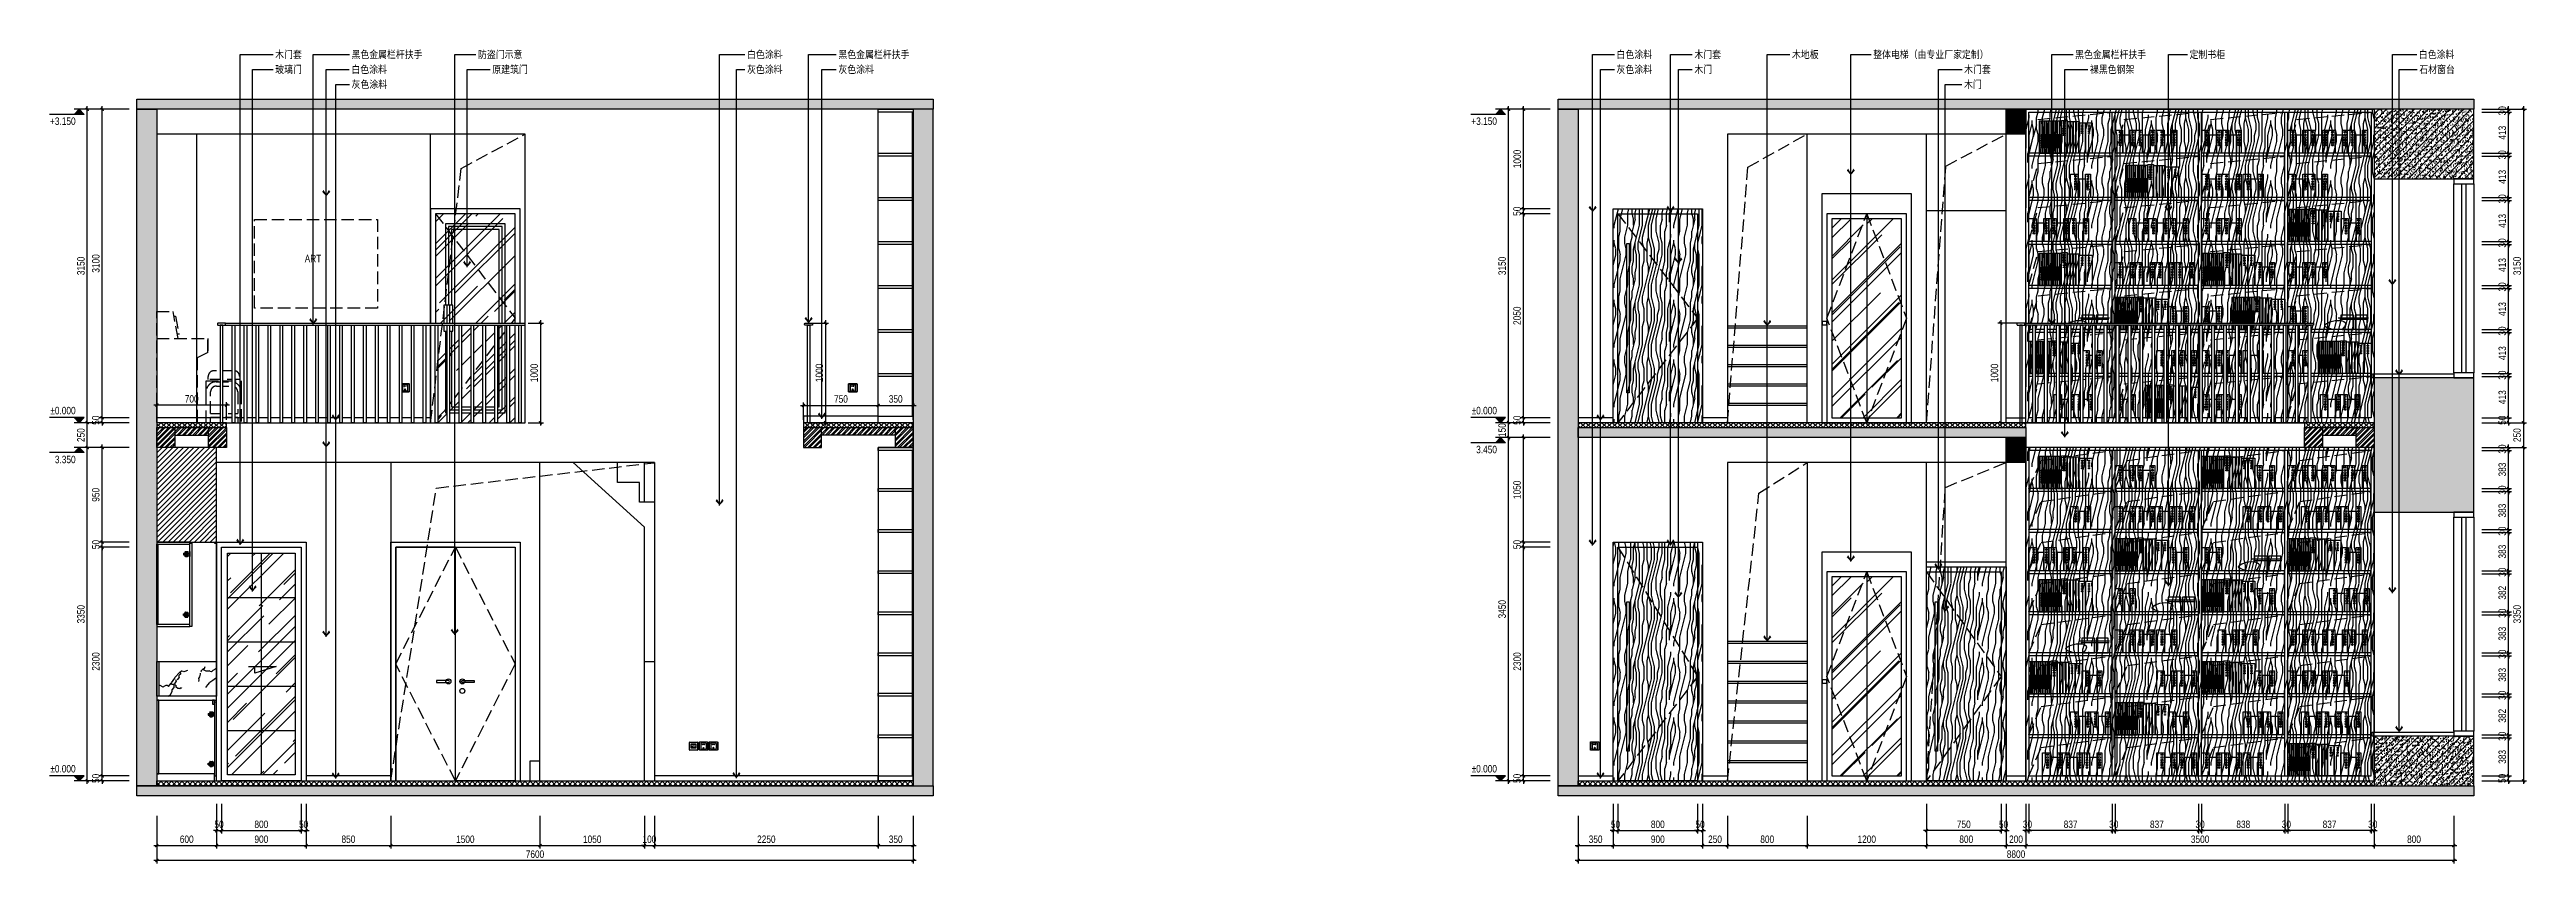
# Model space of a CAD drawing. Extents: x 468514 to 728049, y -74127 to 69080.
# Drawn here: x 493015 to 517908, y 845 to 9025 of the extents above; entities that cross this region are included whole.
import ezdxf
from ezdxf.enums import TextEntityAlignment as Align

# ---------------------------------------------------------------- set-up
doc = ezdxf.new("R2010")
doc.units = 0
doc.header["$LTSCALE"] = 500
doc.header["$MEASUREMENT"] = 0
doc.linetypes.add('DASH', pattern=[0.35, 0.25, -0.1])
doc.layers.get('Defpoints').update_dxf_attribs({"color": 229})
for name, color, linetype in [('E 立面填充', 250, 'Continuous'), ('E 立面墙体', 245, 'Continuous'), ('E 立面家具、洁具', 153, 'Continuous'), ('E 立面材料分格线', 8, 'Continuous'), ('E 立面材料类别线', 154, 'Continuous'), ('E 立面标注尺寸', 9, 'Continuous'), ('E 立面装饰完成线', 225, 'Continuous'), ('E 立面门', 107, 'Continuous')]:
    doc.layers.add(name, color=color, linetype=linetype)
doc.styles.add('PDC DIM', font='PMingLiU-ExtB.ttf', dxfattribs={"width": 0.85})
doc.styles.add('Xref-标准套房C$0$黑体', font='simhei.ttf')
doc.dimstyles.new('PDC-A2', dxfattribs={"dimscale": 0, "dimtxt": 2.5, "dimasz": 1, "dimexe": 1, "dimexo": 1, "dimgap": 0.7, "dimtad": 1, "dimdec": 0, "dimtxsty": 'PDC DIM', "dimblk": 'ARCHTICK', "dimcen": 1, "dimdle": 1, "dimclrd": 8, "dimclre": 8, "dimclrt": 9, "dimadec": 0, "dimazin": 0, "dimtfac": 1, "dimtdec": 0, "dimtix": 1, "dimtmove": 2, "dimatfit": 3, "dimldrblk": 'PDC A2 T R', "dimfxl": 10, "dimfxlon": 1, "dimarcsym": 0})
pattern_1 = [(45, (0, 0), (-35.355339, 35.355339), []), (50, (0, 0), (71.726018, -6.2752135), [7.5, -82.5]), (355, (0, 0), (-13.875133, 75.219213), [6, -66]), (100.4514, (5.98, -0.52), (57.850938, 68.943954), [6.374019, -70.114211]), (46.1842, (0, 20), (106.724105, -16.551901), [11.25, -123.75]), (96.6356, (8.89, 18.62), (93.46627, 97.411787), [9.561029, -105.1713]), (351.1842, (0, 20), (93.466195, 97.41186), [9, -99]), (21, (10, 15), (59.690705, -40.261889), [7.5, -82.5]), (326, (10, 15), (24.331533, 72.515005), [6, -66]), (71.4514, (14.974, 11.645), (84.022263, 32.25305), [6.374019, -70.114211]), (37.5, (0, 0), (1.2159855, 33.2893854), [0.5, -65.2, 0.5, -67, 0.5, -66.25]), (7.5, (0, 0), (26.3069537, 39.4411712), [0.5, -38.2, 0.5, -63.7, 0.5, -25.25]), (327.5, (-22.3, 0), (53.3822436, -2.2554872), [0.5, -25, 0.5, -78, 0.5, -103.5]), (317.5, (-32.3, 0), (58.318617, 10.0104982), [0.5, -32.5, 0.5, -51.8, 0.5, -73.5])]
pattern_2 = [(90, (0, 0), (-600, 4e-14), [120, -180, 60, -240]), (90, (-15, 420), (-600, 4e-14), [120, -480]), (90, (-45, 360), (-600, 4e-14), [60, -540]), (90, (-60, 30), (-600, 4e-14), [30, -420, 30, -120]), (90, (-90, 240), (-600, 4e-14), [120, -180, 30, -270]), (90, (-105, 90), (-600, 4e-14), [90, -510]), (90, (-120, 240), (-600, 4e-14), [180, -420]), (90, (-135, 60), (-600, 4e-14), [120, -480]), (90, (-150, 300), (-600, 4e-14), [300, -300]), (90, (-180, 120), (-600, 4e-14), [60, -180, 120, -240]), (90, (-195, 540), (-600, 4e-14), [120, -480]), (90, (-210, 420), (-600, 4e-14), [60, -540]), (90, (-225, 300), (-600, 4e-14), [60, -540]), (90, (-240, 1e-14), (-600, 4e-14), [120, -480]), (90, (-255, 300), (-600, 4e-14), [120, -480]), (90, (-285, 300), (-600, 4e-14), [120, -120, 120, -240]), (90, (-315, 180), (-600, 4e-14), [60, -300, 120, -120]), (90, (-330, 300), (-600, 4e-14), [180, -420]), (90, (-360, 300), (-600, 4e-14), [120, -480]), (90, (-375, 60), (-600, 4e-14), [180, -240, 60, -120]), (90, (-405, 60), (-600, 4e-14), [300, -300]), (90, (-420, 420), (-600, 4e-14), [60, -540]), (90, (-435, 240), (-600, 4e-14), [120, -480]), (90, (-450, 120), (-600, 4e-14), [60, -240, 60, -240]), (90, (-465, 60), (-600, 4e-14), [60, -180, 120, -240]), (90, (-480, 180), (-600, 4e-14), [60, -300, 60, -180]), (90, (-495, 300), (-600, 4e-14), [180, -420]), (90, (-525, 60), (-600, 4e-14), [120, -480]), (90, (-540, 360), (-600, 4e-14), [60, -540]), (90, (-555, 480), (-600, 4e-14), [60, -540]), (104.036243, (-45, 420), (2e-08, 600), [61.8, -2412.0633]), (104.036243, (-180, 480), (2e-08, 600), [61.8, -2412.0633]), (104.036243, (-540, 420), (2e-08, 600), [61.8, -2412.0633]), (104.036243, (-315, 240), (2e-08, 600), [61.8, -2412.0633]), (104.036243, (-405, 360), (2e-08, 600), [61.8, -2412.0633]), (104.036243, (-360, 420), (2e-08, 600), [61.8, -2412.0633]), (104.036243, (-465, 120), (2e-08, 600), [61.8, -2412.0633]), (104.036243, (-435, 360), (2e-08, 600), [61.8, -2412.0633]), (104.036243, (-210, 480), (2e-08, 600), [123.6, -2350.2633]), (104.036243, (-255, 420), (2e-08, 600), [123.6, -2350.2633]), (104.036243, (-285, 420), (2e-08, 600), [123.6, -2350.2633]), (255.963757, (-90, 240), (2e-08, -600), [61.8, -123.6, 61.8, -2226.6633]), (255.963757, (-180, 120), (2e-08, -600), [61.8, -2412.0633]), (255.963757, (-450, 120), (2e-08, -600), [123.6, -2350.2633]), (284.036243, (-15, 420), (-2e-08, -600), [61.8, -2412.0633]), (75.963757, (-15, 540), (-2e-08, 600), [61.8, -2412.0633]), (75.963757, (-225, 360), (-2e-08, 600), [61.8, -2412.0633]), (75.963757, (-330, 480), (-2e-08, 600), [61.8, -2412.0633]), (75.963757, (-375, 240), (-2e-08, 600), [61.8, -2412.0633]), (75.963757, (-450, 180), (-2e-08, 600), [61.8, -2412.0633]), (75.963757, (-480, 240), (-2e-08, 600), [61.8, -2412.0633]), (75.963757, (-375, 240), (-2e-08, 600), [61.8, -2412.0633]), (75.963757, (-465, 420), (-2e-08, 600), [247.2, -2226.6633]), (75.963757, (-60, 60), (-2e-08, 600), [247.2, -2226.6633]), (75.963757, (-105, 120), (-2e-08, 600), [247.2, -2226.6633]), (75.963757, (-135, 180), (-2e-08, 600), [61.8, -123.6, 123.6, -2164.8633]), (75.963757, (-180, 180), (-2e-08, 600), [123.6, -123.6, 123.6, -2103.0633]), (75.963757, (-240, 120), (-2e-08, 600), [247.2, -2226.6633]), (75.963757, (-285, 60), (-2e-08, 600), [247.2, -2226.6633]), (75.963757, (-315, 60), (-2e-08, 600), [247.2, -2226.6633]), (75.963757, (-495, 480), (-2e-08, 600), [61.8, -2412.0633]), (75.963768, (-555, 540), (-0.000115, 600), [123.6, -2350.2633]), (75.963768, (-525, 180), (-0.000115, 600), [123.6, -2350.2633]), (75.963758, (7e-15, 120), (-1e-05, 600), [247.2, -2226.6633]), (75.963758, (-420, 480), (-1e-05, 600), [185.4, -2288.4633]), (75.963758, (-375, 540), (-1e-05, 600), [370.8, -2103.0633])]

msp = doc.modelspace()

# ---------------------------------------------------------------- texts
at = {"layer": 'E 立面标注尺寸', "color": 9, "char_height": 75, "attachment_point": 1, "style": 'PDC DIM'}
for s, insert in [('{\\fPMingLiU|b0|i0|c136|p18;木\\fPMingLiU|b0|i0|c134|p18;门套}', (495283, 9012.5)), ('{\\fPMingLiU|b0|i0|c136|p18;黑色金属栏杆扶手}', (496049.7, 9012.5)), ('{\\fPMingLiU|b0|i0|c134|p18;防盗门示意}', (497321.2, 9012.5)), ('白色涂料', (500025.5, 9012.5)), ('{\\fPMingLiU|b0|i0|c136|p18;黑色金属栏杆扶手}', (500943.3, 9012.5)), ('{\\fPMingLiU|b0|i0|c134|p18;白色涂料}', (508763.2, 9012.5)), ('木门套', (509546, 9012.5)), ('木地板', (510526.6, 9012.5)), ('{\\fPMingLiU|b0|i0|c136|p18;整体电梯（由专业厂家定制）}', (511342.4, 9012.5)), ('黑色金属栏杆扶手', (513372, 9012.5)), ('定制书柜', (514522, 9012.5)), ('白色涂料', (516826.6, 9012.5)), ('玻璃门', (495283.8, 8862.5)), ('灰色涂料', (496050.7, 8712.5)), ('{\\fPMingLiU|b0|i0|c134|p18;白色涂料}', (496048.9, 8862.5)), ('{\\fPMingLiU|b0|i0|c134|p18;原建筑门}', (497464.7, 8862.5)), ('{\\fPMingLiU|b0|i0|c136|p18;灰色涂料}', (500025.2, 8862.5)), ('灰色涂料', (500943.1, 8862.5)), ('{\\fPMingLiU|b0|i0|c134|p18;灰色涂料}', (508762.8, 8862.5)), ('木门', (509545.6, 8862.5)), ('木门', (512255.1, 8712.5)), ('木门套', (512256.8, 8862.5)), ('{\\fPMingLiU|b0|i0|c134|p18;裸黑色钢架}', (513521.1, 8862.5)), ('{\\fPMingLiU|b0|i0|c134|p18;石材窗台}', (516830.7, 8862.5)), ('{\\fPMingLiU|b0|i0|c134|p18;ART}', (495579.9, 6962))]:
    msp.add_mtext(s, dxfattribs=dict(at, insert=insert))

# ---------------------------------------------------------------- blocks, each defined once
blk = doc.blocks.new('gangqin1')
at = {"linetype": 'DASH'}
for p, q in [((477946, 3040), (477946, 4156)), ((477946, 4156), (478109, 4156)), ((478160, 3886), (478109, 4156)), ((478118, 4109), (478133, 4109)), ((478133, 4109), (478169, 3928)), ((477946, 3886), (478457, 3886)), ((478169, 3928), (478153, 3928)), ((478457, 3746), (478352, 3693)), ((478457, 3746), (478457, 3886)), ((478457, 3886), (478457, 3746)), ((478352, 3693), (478352, 3040)), ((478463, 3473), (478463, 3504)), ((478721, 3561), (478520, 3561)), ((478779, 3503), (478779, 3473)), ((478442, 3462), (478794, 3462)), ((478442, 3339), (478442, 3462)), ((478442, 3038), (478442, 3351)), ((478779, 3473), (478463, 3473)), ((478487, 3131), (478487, 3350)), ((478542, 3450), (478693, 3450)), ((478544, 3407), (478701, 3407)), ((478759, 3350), (478759, 3131)), ((478793, 3351), (478793, 3038)), ((478794, 3339), (478793, 3339)), ((478794, 3462), (478794, 3339)), ((477946, 3040), (478352, 3040)), ((478487, 3131), (478759, 3131)), ((478487, 3040), (478487, 3093)), ((478759, 3093), (478487, 3093)), ((478759, 3093), (478759, 3040))]:
    blk.add_line(p, q, dxfattribs=at)
for centre, radius, start, end in [((478520, 3504), 57.6, 90, 180), ((478721, 3504), 57.6, 0, 90), ((478542, 3351), 99.6, 90, 180), ((478544, 3350), 57.6, 90, 180), ((478693, 3351), 99.6, 0, 90), ((478701, 3350), 57.6, 0, 90)]:
    blk.add_arc(centre, radius, start, end, dxfattribs=at)
blk = doc.blocks.new('sdfds')
at = {"linetype": 'ByBlock'}
for p, q in [((0, 25), (0, -25)), ((1, 25), (0, 25)), ((3, 23), (3, -23)), ((63, 8), (3, 8)), ((6, 6), (3, 6)), ((5, 6), (5, -6)), ((6, 6), (6, -6)), ((18, 20), (18, 8)), ((22, 8), (22, -8)), ((43, 25), (23, 25)), ((36, -5), (36, 5)), ((36, 5), (43, 5)), ((43, 6), (43, 5)), ((46, 6), (43, 6)), ((46, 6), (46, -6)), ((48, 20), (48, 8)), ((63, 2), (59, 2)), ((62, 2), (62, -2)), ((63, 8), (63, 2)), ((1, -25), (0, -25)), ((6, -6), (3, -6)), ((63, -8), (3, -8)), ((18, -8), (18, -20)), ((43, -25), (23, -25)), ((43, -5), (36, -5)), ((46, -6), (43, -6)), ((43, -5), (43, -6)), ((48, -8), (48, -20)), ((63, -2), (59, -2)), ((63, -2), (63, -8))]:
    blk.add_line(p, q, dxfattribs=at)
for points in [[(26, 19), (26, 16), (29, 16), (29, 15), (26, 15), (26, 13), (25, 13), (25, 15), (23, 15), (23, 16), (25, 16), (25, 19), (26, 19)], [(29, 3), (29, 0), (26, 0), (26, 0), (29, 0), (29, -3), (30, -3), (30, 0), (32, 0), (32, 0), (30, 0), (30, 3), (29, 3)], [(40, 19), (40, 16), (37, 16), (37, 15), (40, 15), (40, 13), (41, 13), (41, 15), (43, 15), (43, 16), (41, 16), (41, 19), (40, 19)], [(55, 3), (55, 0), (53, 0), (53, 0), (55, 0), (55, -3), (56, -3), (56, 0), (58, 0), (58, 0), (56, 0), (56, 3), (55, 3)], [(26, -19), (26, -16), (29, -16), (29, -15), (26, -15), (26, -13), (25, -13), (25, -15), (23, -15), (23, -16), (25, -16), (25, -19), (26, -19)], [(40, -19), (40, -16), (37, -16), (37, -15), (40, -15), (40, -13), (41, -13), (41, -15), (43, -15), (43, -16), (41, -16), (41, -19), (40, -19)]]:
    blk.add_lwpolyline(points, dxfattribs=at)
for centre in [(26, 16), (29, 0), (40, 16), (56, 0), (26, -16), (40, -16)]:
    blk.add_circle(centre, 4, dxfattribs=at)
for centre, radius, start, end in [((1, 23), 2, 0, 90), ((23, 20), 5, 90, 180), ((40, 18), 3.5, 0, 180), ((40, 14), 3.5, 180, 0), ((43, 20), 5, 0, 90), ((1, -23), 2, 270, 0), ((23, -20), 5, 180, 270), ((26, -14), 3.5, 0, 180), ((26, -18), 3.5, 180, 0), ((43, -20), 5, 270, 0)]:
    blk.add_arc(centre, radius, start, end, dxfattribs=at)
blk = doc.blocks.new('ffffaasd')
at = {"linetype": 'DASH', "lineweight": -2, "ltscale": 20}
for p, q in [((69855, 418080), (69855, 418029)), ((69901, 418085), (69860, 418085)), ((69901, 418024), (69860, 418024)), ((69906, 418080), (69906, 418029))]:
    blk.add_line(p, q, dxfattribs=at)
for points in [[(69843, 418012), (69918, 418012, 0.414214), (69923, 418017), (69923, 418092, 0.414214), (69918, 418097), (69843, 418097, 0.414214), (69838, 418092), (69838, 418017, 0.414214)], [(69843, 418014), (69918, 418014, 0.414214), (69921, 418017), (69921, 418092, 0.414214), (69918, 418095), (69843, 418095, 0.414214), (69840, 418092), (69840, 418017, 0.414214)]]:
    blk.add_lwpolyline(points, format="xyb", close=True, dxfattribs=at)
for points in [[(69874, 418067), (69876, 418067), (69876, 418072), (69874, 418072)], [(69888, 418067), (69886, 418067), (69886, 418072), (69888, 418072)]]:
    blk.add_lwpolyline(points, dxfattribs=at)
for points in [[(69876, 418028), (69878, 418029), (69876, 418034), (69874, 418034)], [(69880, 418038), (69882, 418038), (69882, 418044), (69880, 418044)], [(69886, 418028), (69884, 418029), (69885, 418034), (69887, 418034)]]:
    blk.add_lwpolyline(points, close=True, dxfattribs=at)
for centre, radius, start, end in [((69860, 418080), 5, 90, 180), ((69860, 418029), 5, 180, 270), ((69874, 418069), 2.51, 93.6471, 266.3529), ((69888, 418069), 2.51, 273.6471, 86.3529), ((69901, 418080), 5, 0, 90), ((69901, 418029), 5, 270, 0)]:
    blk.add_arc(centre, radius, start, end, dxfattribs=at)
blk = doc.blocks.new('d34')
at = {"linetype": 'ByBlock', "lineweight": -2}
blk.add_blockref('ffffaasd', (0, 0), dxfattribs=at)
blk = doc.blocks.new('132123')
at = {"linetype": 'DASH', "ltscale": 20}
blk.add_lwpolyline([(1214235, -281368), (1214160, -281368, -0.414214), (1214157, -281365), (1214157, -281290, -0.414214), (1214160, -281287), (1214235, -281287, -0.414214), (1214238, -281290), (1214238, -281365, -0.414214)], format="xyb", close=True, dxfattribs=at)
for points in [[(1214175, -281350), (1214175, -281305), (1214220, -281305), (1214220, -281350)], [(1214193, -281334), (1214181, -281334), (1214181, -281340), (1214193, -281340)], [(1214208, -281319), (1214188, -281319), (1214188, -281312), (1214208, -281312)], [(1214202, -281334), (1214214, -281334), (1214214, -281340), (1214202, -281340)]]:
    blk.add_lwpolyline(points, close=True)
blk = doc.blocks.new('_ArchTick')
at = {"color": 0, "linetype": 'ByBlock', "const_width": 0.4}
blk.add_lwpolyline([(-0.5, -0.5), (0.5, 0.5)], dxfattribs=at)
blk = doc.blocks.new('*D1514')
at = {"layer": 'Defpoints', "color": 0, "transparency": 16777216}
for p in [(494694, 1475), (494744, 1475), (494744, 1175)]:
    blk.add_point(p, dxfattribs=at)
at = {"layer": 'E 立面标注尺寸', "color": 8, "lineweight": -2, "transparency": 16777216}
for p, q in [((494694, 1445), (494694, 1145)), ((494744, 1445), (494744, 1145)), ((494694, 1175), (494664, 1175)), ((494694, 1175), (494744, 1175)), ((494744, 1175), (494774, 1175))]:
    blk.add_line(p, q, dxfattribs=at)
at = {"layer": 'E 立面标注尺寸', "color": 8, "lineweight": -2, "transparency": 16777216, "xscale": 29.99999882274668, "yscale": 29.99999882274668, "zscale": 29.99999882274668}
blk.add_blockref('_ArchTick', (494694, 1175), dxfattribs=at)
at = {"layer": 'E 立面标注尺寸', "color": 8, "lineweight": -2, "transparency": 16777216, "xscale": 29.99999882274668, "yscale": 29.99999882274668, "zscale": 29.99999882274668, "rotation": 180}
blk.add_blockref('_ArchTick', (494744, 1175), dxfattribs=at)
at = {"layer": 'E 立面标注尺寸', "color": 9, "transparency": 16777216, "insert": (494719, 1238), "char_height": 75, "attachment_point": 5, "style": 'PDC DIM'}
blk.add_mtext('50', dxfattribs=at)
blk = doc.blocks.new('PDC A2 T R')
at = {"color": 0, "linetype": 'ByBlock'}
blk.add_line((0, 0), (-2, 0), dxfattribs=at)
for points in [[(-2.15, 0.89), (-1.49, 1.35), (-0.6, 0), (0, 0)], [(-2.15, -0.89), (-1.49, -1.35), (-0.6, 0), (0, 0)]]:
    blk.add_solid(points, dxfattribs=at)
blk = doc.blocks.new('*D1515')
at = {"layer": 'Defpoints', "color": 0, "transparency": 16777216}
for p in [(494744, 1475), (495544, 1475), (495544, 1175)]:
    blk.add_point(p, dxfattribs=at)
at = {"layer": 'E 立面标注尺寸', "color": 8, "lineweight": -2, "transparency": 16777216}
for p, q in [((494744, 1445), (494744, 1145)), ((495544, 1445), (495544, 1145)), ((494714, 1175), (495574, 1175))]:
    blk.add_line(p, q, dxfattribs=at)
at = {"layer": 'E 立面标注尺寸', "color": 8, "lineweight": -2, "transparency": 16777216, "xscale": 29.99999882274668, "yscale": 29.99999882274668, "zscale": 29.99999882274668, "rotation": 180}
blk.add_blockref('_ArchTick', (494744, 1175), dxfattribs=at)
at = {"layer": 'E 立面标注尺寸', "color": 8, "lineweight": -2, "transparency": 16777216, "xscale": 29.99999882274668, "yscale": 29.99999882274668, "zscale": 29.99999882274668}
blk.add_blockref('_ArchTick', (495544, 1175), dxfattribs=at)
at = {"layer": 'E 立面标注尺寸', "color": 9, "transparency": 16777216, "insert": (495144, 1238), "char_height": 75, "attachment_point": 5, "style": 'PDC DIM'}
blk.add_mtext('800', dxfattribs=at)
blk = doc.blocks.new('*D1516')
at = {"layer": 'Defpoints', "color": 0, "transparency": 16777216}
for p in [(495544, 1475), (495594, 1475), (495594, 1175)]:
    blk.add_point(p, dxfattribs=at)
at = {"layer": 'E 立面标注尺寸', "color": 8, "lineweight": -2, "transparency": 16777216}
for p, q in [((495544, 1445), (495544, 1145)), ((495594, 1445), (495594, 1145)), ((495544, 1175), (495514, 1175)), ((495544, 1175), (495594, 1175)), ((495594, 1175), (495624, 1175))]:
    blk.add_line(p, q, dxfattribs=at)
at = {"layer": 'E 立面标注尺寸', "color": 8, "lineweight": -2, "transparency": 16777216, "xscale": 29.99999882274668, "yscale": 29.99999882274668, "zscale": 29.99999882274668}
blk.add_blockref('_ArchTick', (495544, 1175), dxfattribs=at)
at = {"layer": 'E 立面标注尺寸', "color": 8, "lineweight": -2, "transparency": 16777216, "xscale": 29.99999882274668, "yscale": 29.99999882274668, "zscale": 29.99999882274668, "rotation": 180}
blk.add_blockref('_ArchTick', (495594, 1175), dxfattribs=at)
at = {"layer": 'E 立面标注尺寸', "color": 9, "transparency": 16777216, "insert": (495569, 1238), "char_height": 75, "attachment_point": 5, "style": 'PDC DIM'}
blk.add_mtext('50', dxfattribs=at)
blk = doc.blocks.new('*D1517')
at = {"layer": 'Defpoints', "color": 0, "transparency": 16777216}
for p in [(494094, 1475), (494694, 1475), (494694, 1025)]:
    blk.add_point(p, dxfattribs=at)
at = {"layer": 'E 立面标注尺寸', "color": 8, "lineweight": -2, "transparency": 16777216}
for p, q in [((494094, 1325), (494094, 995)), ((494694, 1325), (494694, 995)), ((494064, 1025), (494724, 1025))]:
    blk.add_line(p, q, dxfattribs=at)
at = {"layer": 'E 立面标注尺寸', "color": 8, "lineweight": -2, "transparency": 16777216, "xscale": 29.99999882274668, "yscale": 29.99999882274668, "zscale": 29.99999882274668, "rotation": 180}
blk.add_blockref('_ArchTick', (494094, 1025), dxfattribs=at)
at = {"layer": 'E 立面标注尺寸', "color": 8, "lineweight": -2, "transparency": 16777216, "xscale": 29.99999882274668, "yscale": 29.99999882274668, "zscale": 29.99999882274668}
blk.add_blockref('_ArchTick', (494694, 1025), dxfattribs=at)
at = {"layer": 'E 立面标注尺寸', "color": 9, "transparency": 16777216, "insert": (494394, 1088), "char_height": 75, "attachment_point": 5, "style": 'PDC DIM'}
blk.add_mtext('600', dxfattribs=at)
blk = doc.blocks.new('*D1518')
at = {"layer": 'Defpoints', "color": 0, "transparency": 16777216}
for p in [(494694, 1475), (495594, 1475), (495594, 1025)]:
    blk.add_point(p, dxfattribs=at)
at = {"layer": 'E 立面标注尺寸', "color": 8, "lineweight": -2, "transparency": 16777216}
for p, q in [((494694, 1325), (494694, 995)), ((495594, 1325), (495594, 995)), ((494664, 1025), (495624, 1025))]:
    blk.add_line(p, q, dxfattribs=at)
at = {"layer": 'E 立面标注尺寸', "color": 8, "lineweight": -2, "transparency": 16777216, "xscale": 29.99999882274668, "yscale": 29.99999882274668, "zscale": 29.99999882274668, "rotation": 180}
blk.add_blockref('_ArchTick', (494694, 1025), dxfattribs=at)
at = {"layer": 'E 立面标注尺寸', "color": 8, "lineweight": -2, "transparency": 16777216, "xscale": 29.99999882274668, "yscale": 29.99999882274668, "zscale": 29.99999882274668}
blk.add_blockref('_ArchTick', (495594, 1025), dxfattribs=at)
at = {"layer": 'E 立面标注尺寸', "color": 9, "transparency": 16777216, "insert": (495144, 1088), "char_height": 75, "attachment_point": 5, "style": 'PDC DIM'}
blk.add_mtext('900', dxfattribs=at)
blk = doc.blocks.new('*D1519')
at = {"layer": 'Defpoints', "color": 0, "transparency": 16777216}
for p in [(495594, 1475), (496444, 1475), (496444, 1025)]:
    blk.add_point(p, dxfattribs=at)
at = {"layer": 'E 立面标注尺寸', "color": 8, "lineweight": -2, "transparency": 16777216}
for p, q in [((495594, 1325), (495594, 995)), ((496444, 1325), (496444, 995)), ((495564, 1025), (496474, 1025))]:
    blk.add_line(p, q, dxfattribs=at)
at = {"layer": 'E 立面标注尺寸', "color": 8, "lineweight": -2, "transparency": 16777216, "xscale": 29.99999882274668, "yscale": 29.99999882274668, "zscale": 29.99999882274668, "rotation": 180}
blk.add_blockref('_ArchTick', (495594, 1025), dxfattribs=at)
at = {"layer": 'E 立面标注尺寸', "color": 8, "lineweight": -2, "transparency": 16777216, "xscale": 29.99999882274668, "yscale": 29.99999882274668, "zscale": 29.99999882274668}
blk.add_blockref('_ArchTick', (496444, 1025), dxfattribs=at)
at = {"layer": 'E 立面标注尺寸', "color": 9, "transparency": 16777216, "insert": (496019, 1088), "char_height": 75, "attachment_point": 5, "style": 'PDC DIM'}
blk.add_mtext('850', dxfattribs=at)
blk = doc.blocks.new('*D1520')
at = {"layer": 'Defpoints', "color": 0, "transparency": 16777216}
for p in [(496444, 1475), (497944, 1475), (497944, 1025)]:
    blk.add_point(p, dxfattribs=at)
at = {"layer": 'E 立面标注尺寸', "color": 8, "lineweight": -2, "transparency": 16777216}
for p, q in [((496444, 1325), (496444, 995)), ((497944, 1325), (497944, 995)), ((496414, 1025), (497974, 1025))]:
    blk.add_line(p, q, dxfattribs=at)
at = {"layer": 'E 立面标注尺寸', "color": 8, "lineweight": -2, "transparency": 16777216, "xscale": 29.99999882274668, "yscale": 29.99999882274668, "zscale": 29.99999882274668, "rotation": 180}
blk.add_blockref('_ArchTick', (496444, 1025), dxfattribs=at)
at = {"layer": 'E 立面标注尺寸', "color": 8, "lineweight": -2, "transparency": 16777216, "xscale": 29.99999882274668, "yscale": 29.99999882274668, "zscale": 29.99999882274668}
blk.add_blockref('_ArchTick', (497944, 1025), dxfattribs=at)
at = {"layer": 'E 立面标注尺寸', "color": 9, "transparency": 16777216, "insert": (497194, 1088), "char_height": 75, "attachment_point": 5, "style": 'PDC DIM'}
blk.add_mtext('1500', dxfattribs=at)
blk = doc.blocks.new('*D1521')
at = {"layer": 'Defpoints', "color": 0, "transparency": 16777216}
for p in [(497944, 1475), (498994, 1475), (498994, 1025)]:
    blk.add_point(p, dxfattribs=at)
at = {"layer": 'E 立面标注尺寸', "color": 8, "lineweight": -2, "transparency": 16777216}
for p, q in [((497944, 1325), (497944, 995)), ((498994, 1325), (498994, 995)), ((497914, 1025), (499024, 1025))]:
    blk.add_line(p, q, dxfattribs=at)
at = {"layer": 'E 立面标注尺寸', "color": 8, "lineweight": -2, "transparency": 16777216, "xscale": 29.99999882274668, "yscale": 29.99999882274668, "zscale": 29.99999882274668, "rotation": 180}
blk.add_blockref('_ArchTick', (497944, 1025), dxfattribs=at)
at = {"layer": 'E 立面标注尺寸', "color": 8, "lineweight": -2, "transparency": 16777216, "xscale": 29.99999882274668, "yscale": 29.99999882274668, "zscale": 29.99999882274668}
blk.add_blockref('_ArchTick', (498994, 1025), dxfattribs=at)
at = {"layer": 'E 立面标注尺寸', "color": 9, "transparency": 16777216, "insert": (498469, 1088), "char_height": 75, "attachment_point": 5, "style": 'PDC DIM'}
blk.add_mtext('1050', dxfattribs=at)
blk = doc.blocks.new('*D1522')
at = {"layer": 'Defpoints', "color": 0, "transparency": 16777216}
for p in [(498994, 1475), (499094, 1475), (499094, 1025)]:
    blk.add_point(p, dxfattribs=at)
at = {"layer": 'E 立面标注尺寸', "color": 8, "lineweight": -2, "transparency": 16777216}
for p, q in [((498994, 1325), (498994, 995)), ((499094, 1325), (499094, 995)), ((498994, 1025), (498964, 1025)), ((498994, 1025), (499094, 1025)), ((499094, 1025), (499124, 1025))]:
    blk.add_line(p, q, dxfattribs=at)
at = {"layer": 'E 立面标注尺寸', "color": 8, "lineweight": -2, "transparency": 16777216, "xscale": 29.99999882274668, "yscale": 29.99999882274668, "zscale": 29.99999882274668}
blk.add_blockref('_ArchTick', (498994, 1025), dxfattribs=at)
at = {"layer": 'E 立面标注尺寸', "color": 8, "lineweight": -2, "transparency": 16777216, "xscale": 29.99999882274668, "yscale": 29.99999882274668, "zscale": 29.99999882274668, "rotation": 180}
blk.add_blockref('_ArchTick', (499094, 1025), dxfattribs=at)
at = {"layer": 'E 立面标注尺寸', "color": 9, "transparency": 16777216, "insert": (499044, 1088), "char_height": 75, "attachment_point": 5, "style": 'PDC DIM'}
blk.add_mtext('100', dxfattribs=at)
blk = doc.blocks.new('*D1523')
at = {"layer": 'Defpoints', "color": 0, "transparency": 16777216}
for p in [(499094, 1475), (501344, 1475), (501344, 1025)]:
    blk.add_point(p, dxfattribs=at)
at = {"layer": 'E 立面标注尺寸', "color": 8, "lineweight": -2, "transparency": 16777216}
for p, q in [((499094, 1325), (499094, 995)), ((501344, 1325), (501344, 995)), ((499064, 1025), (501374, 1025))]:
    blk.add_line(p, q, dxfattribs=at)
at = {"layer": 'E 立面标注尺寸', "color": 8, "lineweight": -2, "transparency": 16777216, "xscale": 29.99999882274668, "yscale": 29.99999882274668, "zscale": 29.99999882274668, "rotation": 180}
blk.add_blockref('_ArchTick', (499094, 1025), dxfattribs=at)
at = {"layer": 'E 立面标注尺寸', "color": 8, "lineweight": -2, "transparency": 16777216, "xscale": 29.99999882274668, "yscale": 29.99999882274668, "zscale": 29.99999882274668}
blk.add_blockref('_ArchTick', (501344, 1025), dxfattribs=at)
at = {"layer": 'E 立面标注尺寸', "color": 9, "transparency": 16777216, "insert": (500219, 1088), "char_height": 75, "attachment_point": 5, "style": 'PDC DIM'}
blk.add_mtext('2250', dxfattribs=at)
blk = doc.blocks.new('*D1524')
at = {"layer": 'Defpoints', "color": 0, "transparency": 16777216}
for p in [(501344, 1475), (501694, 1475), (501694, 1025)]:
    blk.add_point(p, dxfattribs=at)
at = {"layer": 'E 立面标注尺寸', "color": 8, "lineweight": -2, "transparency": 16777216}
for p, q in [((501344, 1325), (501344, 995)), ((501694, 1325), (501694, 995)), ((501314, 1025), (501724, 1025))]:
    blk.add_line(p, q, dxfattribs=at)
at = {"layer": 'E 立面标注尺寸', "color": 8, "lineweight": -2, "transparency": 16777216, "xscale": 29.99999882274668, "yscale": 29.99999882274668, "zscale": 29.99999882274668, "rotation": 180}
blk.add_blockref('_ArchTick', (501344, 1025), dxfattribs=at)
at = {"layer": 'E 立面标注尺寸', "color": 8, "lineweight": -2, "transparency": 16777216, "xscale": 29.99999882274668, "yscale": 29.99999882274668, "zscale": 29.99999882274668}
blk.add_blockref('_ArchTick', (501694, 1025), dxfattribs=at)
at = {"layer": 'E 立面标注尺寸', "color": 9, "transparency": 16777216, "insert": (501519, 1088), "char_height": 75, "attachment_point": 5, "style": 'PDC DIM'}
blk.add_mtext('350', dxfattribs=at)
blk = doc.blocks.new('*D1525')
at = {"layer": 'Defpoints', "color": 0, "transparency": 16777216}
for p in [(494094, 1475), (501694, 1475), (494094, 875)]:
    blk.add_point(p, dxfattribs=at)
at = {"layer": 'E 立面标注尺寸', "color": 8, "lineweight": -2, "transparency": 16777216}
for p, q in [((494094, 1175), (494094, 845)), ((501694, 1175), (501694, 845)), ((501724, 875), (494064, 875))]:
    blk.add_line(p, q, dxfattribs=at)
at = {"layer": 'E 立面标注尺寸', "color": 8, "lineweight": -2, "transparency": 16777216, "xscale": 29.99999882274668, "yscale": 29.99999882274668, "zscale": 29.99999882274668, "rotation": 180}
blk.add_blockref('_ArchTick', (494094, 875), dxfattribs=at)
at = {"layer": 'E 立面标注尺寸', "color": 8, "lineweight": -2, "transparency": 16777216, "xscale": 29.99999882274668, "yscale": 29.99999882274668, "zscale": 29.99999882274668}
blk.add_blockref('_ArchTick', (501694, 875), dxfattribs=at)
at = {"layer": 'E 立面标注尺寸', "color": 9, "transparency": 16777216, "insert": (497894, 938), "char_height": 75, "attachment_point": 5, "style": 'PDC DIM'}
blk.add_mtext('7600', dxfattribs=at)
blk = doc.blocks.new('*D1526')
at = {"layer": 'Defpoints', "color": 0, "transparency": 16777216}
for p in [(500594, 5275), (501344, 5449), (501344, 5275)]:
    blk.add_point(p, dxfattribs=at)
at = {"layer": 'E 立面标注尺寸', "color": 8, "lineweight": -2, "transparency": 16777216}
for p, q in [((500594, 5305), (500594, 5479)), ((501344, 5305), (501344, 5479)), ((500564, 5449), (501374, 5449))]:
    blk.add_line(p, q, dxfattribs=at)
at = {"layer": 'E 立面标注尺寸', "color": 8, "lineweight": -2, "transparency": 16777216, "xscale": 29.99999882274668, "yscale": 29.99999882274668, "zscale": 29.99999882274668, "rotation": 180}
blk.add_blockref('_ArchTick', (500594, 5449), dxfattribs=at)
at = {"layer": 'E 立面标注尺寸', "color": 8, "lineweight": -2, "transparency": 16777216, "xscale": 29.99999882274668, "yscale": 29.99999882274668, "zscale": 29.99999882274668}
blk.add_blockref('_ArchTick', (501344, 5449), dxfattribs=at)
at = {"layer": 'E 立面标注尺寸', "color": 9, "transparency": 16777216, "insert": (500969, 5513), "char_height": 75, "attachment_point": 5, "style": 'PDC DIM'}
blk.add_mtext('750', dxfattribs=at)
blk = doc.blocks.new('*D1527')
at = {"layer": 'Defpoints', "color": 0, "transparency": 16777216}
for p in [(501344, 5275), (501694, 5449), (501694, 5275)]:
    blk.add_point(p, dxfattribs=at)
at = {"layer": 'E 立面标注尺寸', "color": 8, "lineweight": -2, "transparency": 16777216}
for p, q in [((501344, 5305), (501344, 5479)), ((501694, 5305), (501694, 5479)), ((501314, 5449), (501724, 5449))]:
    blk.add_line(p, q, dxfattribs=at)
at = {"layer": 'E 立面标注尺寸', "color": 8, "lineweight": -2, "transparency": 16777216, "xscale": 29.99999882274668, "yscale": 29.99999882274668, "zscale": 29.99999882274668, "rotation": 180}
blk.add_blockref('_ArchTick', (501344, 5449), dxfattribs=at)
at = {"layer": 'E 立面标注尺寸', "color": 8, "lineweight": -2, "transparency": 16777216, "xscale": 29.99999882274668, "yscale": 29.99999882274668, "zscale": 29.99999882274668}
blk.add_blockref('_ArchTick', (501694, 5449), dxfattribs=at)
at = {"layer": 'E 立面标注尺寸', "color": 9, "transparency": 16777216, "insert": (501519, 5513), "char_height": 75, "attachment_point": 5, "style": 'PDC DIM'}
blk.add_mtext('350', dxfattribs=at)
blk = doc.blocks.new('*D1528')
at = {"layer": 'Defpoints', "color": 0, "transparency": 16777216}
for p in [(494094, 5451), (494094, 5275), (494794, 5275)]:
    blk.add_point(p, dxfattribs=at)
at = {"layer": 'E 立面标注尺寸', "color": 8, "lineweight": -2, "transparency": 16777216}
for p, q in [((494094, 5305), (494094, 5481)), ((494794, 5305), (494794, 5481)), ((494824, 5451), (494064, 5451))]:
    blk.add_line(p, q, dxfattribs=at)
at = {"layer": 'E 立面标注尺寸', "color": 8, "lineweight": -2, "transparency": 16777216, "xscale": 29.99999882274668, "yscale": 29.99999882274668, "zscale": 29.99999882274668, "rotation": 180}
blk.add_blockref('_ArchTick', (494094, 5451), dxfattribs=at)
at = {"layer": 'E 立面标注尺寸', "color": 8, "lineweight": -2, "transparency": 16777216, "xscale": 29.99999882274668, "yscale": 29.99999882274668, "zscale": 29.99999882274668}
blk.add_blockref('_ArchTick', (494794, 5451), dxfattribs=at)
at = {"layer": 'E 立面标注尺寸', "color": 9, "transparency": 16777216, "insert": (494444, 5514), "char_height": 75, "attachment_point": 5, "style": 'PDC DIM'}
blk.add_mtext('700', dxfattribs=at)
blk = doc.blocks.new('*D1529')
at = {"layer": 'Defpoints', "color": 0, "transparency": 16777216}
for p in [(493544, 1725), (493844, 1725), (493844, 1675)]:
    blk.add_point(p, dxfattribs=at)
at = {"layer": 'E 立面标注尺寸', "color": 8, "lineweight": -2, "transparency": 16777216}
for p, q in [((493544, 1725), (493544, 1755)), ((493814, 1725), (493514, 1725)), ((493814, 1675), (493514, 1675)), ((493544, 1675), (493544, 1725)), ((493544, 1675), (493544, 1645))]:
    blk.add_line(p, q, dxfattribs=at)
at = {"layer": 'E 立面标注尺寸', "color": 8, "lineweight": -2, "transparency": 16777216, "xscale": 29.99999882274668, "yscale": 29.99999882274668, "zscale": 29.99999882274668}
for p, rotation in [((493544, 1725), 270), ((493544, 1675), 90)]:
    blk.add_blockref('_ArchTick', p, dxfattribs=dict(at, rotation=rotation))
at = {"layer": 'E 立面标注尺寸', "color": 9, "transparency": 16777216, "insert": (493481, 1700), "char_height": 75, "attachment_point": 5, "rotation": 90, "style": 'PDC DIM'}
blk.add_mtext('50', dxfattribs=at)
blk = doc.blocks.new('*D1530')
at = {"layer": 'Defpoints', "color": 0, "transparency": 16777216}
for p in [(493544, 4025), (493844, 4025), (493844, 1725)]:
    blk.add_point(p, dxfattribs=at)
at = {"layer": 'E 立面标注尺寸', "color": 8, "lineweight": -2, "transparency": 16777216}
for p, q in [((493814, 4025), (493514, 4025)), ((493544, 1695), (493544, 4055)), ((493814, 1725), (493514, 1725))]:
    blk.add_line(p, q, dxfattribs=at)
at = {"layer": 'E 立面标注尺寸', "color": 8, "lineweight": -2, "transparency": 16777216, "xscale": 29.99999882274668, "yscale": 29.99999882274668, "zscale": 29.99999882274668}
for p, rotation in [((493544, 4025), 90), ((493544, 1725), 270)]:
    blk.add_blockref('_ArchTick', p, dxfattribs=dict(at, rotation=rotation))
at = {"layer": 'E 立面标注尺寸', "color": 9, "transparency": 16777216, "insert": (493481, 2875), "char_height": 75, "attachment_point": 5, "rotation": 90, "style": 'PDC DIM'}
blk.add_mtext('2300', dxfattribs=at)
blk = doc.blocks.new('*D1531')
at = {"layer": 'Defpoints', "color": 0, "transparency": 16777216}
for p in [(493544, 4075), (493844, 4075), (493844, 4025)]:
    blk.add_point(p, dxfattribs=at)
at = {"layer": 'E 立面标注尺寸', "color": 8, "lineweight": -2, "transparency": 16777216}
for p, q in [((493814, 4075), (493514, 4075)), ((493814, 4025), (493514, 4025)), ((493544, 4075), (493544, 4105)), ((493544, 4025), (493544, 4075)), ((493544, 4025), (493544, 3995))]:
    blk.add_line(p, q, dxfattribs=at)
at = {"layer": 'E 立面标注尺寸', "color": 8, "lineweight": -2, "transparency": 16777216, "xscale": 29.99999882274668, "yscale": 29.99999882274668, "zscale": 29.99999882274668}
for p, rotation in [((493544, 4075), 270), ((493544, 4025), 90)]:
    blk.add_blockref('_ArchTick', p, dxfattribs=dict(at, rotation=rotation))
at = {"layer": 'E 立面标注尺寸', "color": 9, "transparency": 16777216, "insert": (493481, 4050), "char_height": 75, "attachment_point": 5, "rotation": 90, "style": 'PDC DIM'}
blk.add_mtext('50', dxfattribs=at)
blk = doc.blocks.new('*D1532')
at = {"layer": 'Defpoints', "color": 0, "transparency": 16777216}
for p in [(493544, 5025), (493844, 5025), (493844, 4075)]:
    blk.add_point(p, dxfattribs=at)
at = {"layer": 'E 立面标注尺寸', "color": 8, "lineweight": -2, "transparency": 16777216}
for p, q in [((493814, 5025), (493514, 5025)), ((493544, 4045), (493544, 5055)), ((493814, 4075), (493514, 4075))]:
    blk.add_line(p, q, dxfattribs=at)
at = {"layer": 'E 立面标注尺寸', "color": 8, "lineweight": -2, "transparency": 16777216, "xscale": 29.99999882274668, "yscale": 29.99999882274668, "zscale": 29.99999882274668}
for p, rotation in [((493544, 5025), 90), ((493544, 4075), 270)]:
    blk.add_blockref('_ArchTick', p, dxfattribs=dict(at, rotation=rotation))
at = {"layer": 'E 立面标注尺寸', "color": 9, "transparency": 16777216, "insert": (493480, 4550), "char_height": 75, "attachment_point": 5, "rotation": 90, "style": 'PDC DIM'}
blk.add_mtext('950', dxfattribs=at)
blk = doc.blocks.new('*D1533')
at = {"layer": 'Defpoints', "color": 0, "transparency": 16777216}
for p in [(493394, 5275), (493844, 5275), (493844, 5025)]:
    blk.add_point(p, dxfattribs=at)
at = {"layer": 'E 立面标注尺寸', "color": 8, "lineweight": -2, "transparency": 16777216}
for p, q in [((493694, 5275), (493364, 5275)), ((493394, 4995), (493394, 5305)), ((493694, 5025), (493364, 5025))]:
    blk.add_line(p, q, dxfattribs=at)
at = {"layer": 'E 立面标注尺寸', "color": 8, "lineweight": -2, "transparency": 16777216, "xscale": 29.99999882274668, "yscale": 29.99999882274668, "zscale": 29.99999882274668}
for p, rotation in [((493394, 5275), 90), ((493394, 5025), 270)]:
    blk.add_blockref('_ArchTick', p, dxfattribs=dict(at, rotation=rotation))
at = {"layer": 'E 立面标注尺寸', "color": 9, "transparency": 16777216, "insert": (493331, 5150), "char_height": 75, "attachment_point": 5, "rotation": 90, "style": 'PDC DIM'}
blk.add_mtext('250', dxfattribs=at)
blk = doc.blocks.new('*D1534')
at = {"layer": 'Defpoints', "color": 0, "transparency": 16777216}
for p in [(493544, 5325), (493844, 5325), (493844, 5275)]:
    blk.add_point(p, dxfattribs=at)
at = {"layer": 'E 立面标注尺寸', "color": 8, "lineweight": -2, "transparency": 16777216}
for p, q in [((493814, 5325), (493514, 5325)), ((493814, 5275), (493514, 5275)), ((493544, 5325), (493544, 5355)), ((493544, 5275), (493544, 5325)), ((493544, 5275), (493544, 5245))]:
    blk.add_line(p, q, dxfattribs=at)
at = {"layer": 'E 立面标注尺寸', "color": 8, "lineweight": -2, "transparency": 16777216, "xscale": 29.99999882274668, "yscale": 29.99999882274668, "zscale": 29.99999882274668}
for p, rotation in [((493544, 5325), 270), ((493544, 5275), 90)]:
    blk.add_blockref('_ArchTick', p, dxfattribs=dict(at, rotation=rotation))
at = {"layer": 'E 立面标注尺寸', "color": 9, "transparency": 16777216, "insert": (493481, 5300), "char_height": 75, "attachment_point": 5, "rotation": 90, "style": 'PDC DIM'}
blk.add_mtext('50', dxfattribs=at)
blk = doc.blocks.new('*D1535')
at = {"layer": 'Defpoints', "color": 0, "transparency": 16777216}
for p in [(493544, 8425), (493844, 8425), (493844, 5325)]:
    blk.add_point(p, dxfattribs=at)
at = {"layer": 'E 立面标注尺寸', "color": 8, "lineweight": -2, "transparency": 16777216}
for p, q in [((493814, 8425), (493514, 8425)), ((493544, 5295), (493544, 8455)), ((493814, 5325), (493514, 5325))]:
    blk.add_line(p, q, dxfattribs=at)
at = {"layer": 'E 立面标注尺寸', "color": 8, "lineweight": -2, "transparency": 16777216, "xscale": 29.99999882274668, "yscale": 29.99999882274668, "zscale": 29.99999882274668}
for p, rotation in [((493544, 8425), 90), ((493544, 5325), 270)]:
    blk.add_blockref('_ArchTick', p, dxfattribs=dict(at, rotation=rotation))
at = {"layer": 'E 立面标注尺寸', "color": 9, "transparency": 16777216, "insert": (493481, 6875), "char_height": 75, "attachment_point": 5, "rotation": 90, "style": 'PDC DIM'}
blk.add_mtext('3100', dxfattribs=at)
blk = doc.blocks.new('*D1536')
at = {"layer": 'Defpoints', "color": 0, "transparency": 16777216}
for p in [(493394, 5025), (493844, 5025), (493844, 1675)]:
    blk.add_point(p, dxfattribs=at)
at = {"layer": 'E 立面标注尺寸', "color": 8, "lineweight": -2, "transparency": 16777216}
for p, q in [((493694, 5025), (493364, 5025)), ((493394, 1645), (493394, 5055)), ((493694, 1675), (493364, 1675))]:
    blk.add_line(p, q, dxfattribs=at)
at = {"layer": 'E 立面标注尺寸', "color": 8, "lineweight": -2, "transparency": 16777216, "xscale": 29.99999882274668, "yscale": 29.99999882274668, "zscale": 29.99999882274668}
for p, rotation in [((493394, 5025), 90), ((493394, 1675), 270)]:
    blk.add_blockref('_ArchTick', p, dxfattribs=dict(at, rotation=rotation))
at = {"layer": 'E 立面标注尺寸', "color": 9, "transparency": 16777216, "insert": (493331, 3350), "char_height": 75, "attachment_point": 5, "rotation": 90, "style": 'PDC DIM'}
blk.add_mtext('3350', dxfattribs=at)
blk = doc.blocks.new('*D1537')
at = {"layer": 'Defpoints', "color": 0, "transparency": 16777216}
for p in [(493394, 8425), (493844, 8425), (493844, 5275)]:
    blk.add_point(p, dxfattribs=at)
at = {"layer": 'E 立面标注尺寸', "color": 8, "lineweight": -2, "transparency": 16777216}
for p, q in [((493694, 8425), (493364, 8425)), ((493394, 5245), (493394, 8455)), ((493694, 5275), (493364, 5275))]:
    blk.add_line(p, q, dxfattribs=at)
at = {"layer": 'E 立面标注尺寸', "color": 8, "lineweight": -2, "transparency": 16777216, "xscale": 29.99999882274668, "yscale": 29.99999882274668, "zscale": 29.99999882274668}
for p, rotation in [((493394, 8425), 90), ((493394, 5275), 270)]:
    blk.add_blockref('_ArchTick', p, dxfattribs=dict(at, rotation=rotation))
at = {"layer": 'E 立面标注尺寸', "color": 9, "transparency": 16777216, "insert": (493331, 6850), "char_height": 75, "attachment_point": 5, "rotation": 90, "style": 'PDC DIM'}
blk.add_mtext('3150', dxfattribs=at)
blk = doc.blocks.new('*D1550')
at = {"layer": 'Defpoints', "color": 0, "transparency": 16777216}
for p in [(497794, 6275), (497794, 5275), (497949, 5275)]:
    blk.add_point(p, dxfattribs=at)
at = {"layer": 'E 立面标注尺寸', "color": 8, "lineweight": -2, "transparency": 16777216}
for p, q in [((497824, 6275), (497979, 6275)), ((497949, 6305), (497949, 5245)), ((497824, 5275), (497979, 5275))]:
    blk.add_line(p, q, dxfattribs=at)
at = {"layer": 'E 立面标注尺寸', "color": 8, "lineweight": -2, "transparency": 16777216, "xscale": 29.99999882274668, "yscale": 29.99999882274668, "zscale": 29.99999882274668}
for p, rotation in [((497949, 6275), 90), ((497949, 5275), 270)]:
    blk.add_blockref('_ArchTick', p, dxfattribs=dict(at, rotation=rotation))
at = {"layer": 'E 立面标注尺寸', "color": 9, "transparency": 16777216, "insert": (497886, 5775), "char_height": 75, "attachment_point": 5, "rotation": 90, "style": 'PDC DIM'}
blk.add_mtext('1000', dxfattribs=at)
blk = doc.blocks.new('*D1551')
at = {"layer": 'Defpoints', "color": 0, "transparency": 16777216}
for p in [(500644, 6275), (500644, 5275), (500814, 5275)]:
    blk.add_point(p, dxfattribs=at)
at = {"layer": 'E 立面标注尺寸', "color": 8, "lineweight": -2, "transparency": 16777216}
for p, q in [((500674, 6275), (500844, 6275)), ((500814, 6305), (500814, 5245)), ((500674, 5275), (500844, 5275))]:
    blk.add_line(p, q, dxfattribs=at)
at = {"layer": 'E 立面标注尺寸', "color": 8, "lineweight": -2, "transparency": 16777216, "xscale": 29.99999882274668, "yscale": 29.99999882274668, "zscale": 29.99999882274668}
for p, rotation in [((500814, 6275), 90), ((500814, 5275), 270)]:
    blk.add_blockref('_ArchTick', p, dxfattribs=dict(at, rotation=rotation))
at = {"layer": 'E 立面标注尺寸', "color": 9, "transparency": 16777216, "insert": (500752, 5775), "char_height": 75, "attachment_point": 5, "rotation": 90, "style": 'PDC DIM'}
blk.add_mtext('1000', dxfattribs=at)
blk = doc.blocks.new('A$C37DB5113')
blk.add_hatch(color=256).paths.add_polyline_path([(150, 75), (75, 0), (0, 75)])
for p, q in [((0, 75), (510, 75)), ((0, 75), (75, 0)), ((150, 75), (75, 0)), ((0, 0), (150, 0))]:
    blk.add_line(p, q)
blk.add_lwpolyline([(150, 75), (75, 0), (0, 75), (150, 75)])
at = {"style": 'Xref-标准套房C$0$黑体', "width": 0.8}
blk.add_attdef('%%P0.000', text='', height=105, dxfattribs=at).set_placement((510, 75), align=Align.BOTTOM_RIGHT)
blk = doc.blocks.new('A$C132B68F5')
for p, q in [((0, 322), (0, 0)), ((21, 322), (0, 322)), ((16, 322), (16, 0)), ((37, 322), (16, 322)), ((21, 0), (21, 322)), ((37, 0), (37, 322)), ((37, 322), (37, 0)), ((57, 322), (37, 322)), ((57, 0), (57, 322)), ((57, 322), (57, 0)), ((78, 322), (57, 322)), ((78, 0), (78, 322)), ((78, 322), (78, 0)), ((99, 322), (78, 322)), ((99, 0), (99, 322)), ((99, 322), (99, 0)), ((120, 322), (99, 322)), ((120, 322), (120, 0)), ((141, 322), (120, 322)), ((120, 0), (120, 322)), ((141, 0), (141, 322)), ((141, 322), (141, 0)), ((162, 322), (141, 322)), ((162, 322), (162, 0)), ((182, 322), (162, 322)), ((162, 0), (162, 322)), ((182, 322), (182, 0)), ((203, 322), (182, 322)), ((182, 0), (182, 322)), ((203, 322), (203, 0)), ((224, 322), (203, 322)), ((203, 0), (203, 322)), ((224, 0), (224, 330)), ((224, 330), (282, 330)), ((224, 0), (224, 322)), ((243, 315), (263, 315)), ((243, 310), (243, 315)), ((263, 310), (243, 310)), ((243, 300), (263, 300)), ((243, 294), (243, 300)), ((263, 294), (243, 294)), ((243, 284), (263, 284)), ((243, 278), (243, 284)), ((263, 278), (243, 278)), ((243, 269), (263, 269)), ((243, 263), (243, 269)), ((263, 263), (243, 263)), ((243, 253), (263, 253)), ((243, 247), (243, 253)), ((263, 315), (263, 310)), ((263, 300), (263, 294)), ((263, 284), (263, 278)), ((263, 269), (263, 263)), ((263, 253), (263, 247)), ((282, 330), (282, 0)), ((282, 319), (312, 319)), ((282, 0), (282, 319)), ((312, 319), (341, 319)), ((312, 0), (312, 319)), ((312, 319), (312, 0)), ((341, 319), (341, 0)), ((341, 319), (370, 319)), ((341, 0), (341, 319)), ((370, 319), (400, 319)), ((370, 0), (370, 319)), ((370, 319), (370, 0)), ((400, 319), (400, 0)), ((400, 306), (465, 306)), ((400, 0), (400, 306)), ((426, 285), (438, 285)), ((426, 280), (426, 285)), ((438, 280), (426, 280)), ((426, 270), (438, 270)), ((426, 264), (426, 270)), ((438, 264), (426, 264)), ((426, 254), (438, 254)), ((426, 249), (426, 254)), ((438, 285), (438, 280)), ((438, 270), (438, 264)), ((438, 254), (438, 249)), ((465, 306), (534, 306)), ((465, 0), (465, 306)), ((465, 306), (465, 0)), ((495, 285), (507, 285)), ((495, 280), (495, 285)), ((507, 280), (495, 280)), ((495, 270), (507, 270)), ((495, 264), (495, 270)), ((507, 264), (495, 264)), ((495, 254), (507, 254)), ((495, 249), (495, 254)), ((507, 285), (507, 280)), ((507, 270), (507, 264)), ((507, 254), (507, 249)), ((534, 306), (534, 0)), ((0, 0), (21, 0)), ((3, 185), (3, 179)), ((8, 185), (3, 185)), ((3, 179), (8, 179)), ((3, 169), (3, 163)), ((8, 169), (3, 169)), ((3, 163), (8, 163)), ((3, 150), (3, 144)), ((8, 150), (3, 150)), ((3, 144), (8, 144)), ((3, 133), (3, 127)), ((8, 133), (3, 133)), ((3, 127), (8, 127)), ((3, 114), (3, 109)), ((8, 114), (3, 114)), ((3, 109), (8, 109)), ((3, 98), (3, 92)), ((8, 98), (3, 98)), ((3, 92), (8, 92)), ((3, 79), (3, 73)), ((8, 79), (3, 79)), ((3, 73), (8, 73)), ((3, 63), (3, 57)), ((8, 63), (3, 63)), ((3, 57), (8, 57)), ((8, 179), (8, 185)), ((8, 163), (8, 169)), ((8, 144), (8, 150)), ((8, 127), (8, 133)), ((8, 109), (8, 114)), ((8, 92), (8, 98)), ((8, 73), (8, 79)), ((8, 57), (8, 63)), ((16, 0), (37, 0)), ((24, 185), (24, 179)), ((29, 185), (24, 185)), ((24, 179), (29, 179)), ((24, 169), (24, 163)), ((29, 169), (24, 169)), ((24, 163), (29, 163)), ((24, 150), (24, 144)), ((29, 150), (24, 150)), ((24, 144), (29, 144)), ((24, 133), (24, 127)), ((29, 133), (24, 133)), ((24, 127), (29, 127)), ((24, 114), (24, 109)), ((29, 114), (24, 114)), ((24, 109), (29, 109)), ((24, 98), (24, 92)), ((29, 98), (24, 98)), ((24, 92), (29, 92)), ((24, 79), (24, 73)), ((29, 79), (24, 79)), ((24, 73), (29, 73)), ((24, 63), (24, 57)), ((29, 63), (24, 63)), ((24, 57), (29, 57)), ((29, 179), (29, 185)), ((29, 163), (29, 169)), ((29, 144), (29, 150)), ((29, 127), (29, 133)), ((29, 109), (29, 114)), ((29, 92), (29, 98)), ((29, 73), (29, 79)), ((29, 57), (29, 63)), ((37, 0), (57, 0)), ((44, 185), (44, 179)), ((49, 185), (44, 185)), ((44, 179), (49, 179)), ((44, 169), (44, 163)), ((49, 169), (44, 169)), ((44, 163), (49, 163)), ((44, 150), (44, 144)), ((49, 150), (44, 150)), ((44, 144), (49, 144)), ((44, 133), (44, 127)), ((49, 133), (44, 133)), ((44, 127), (49, 127)), ((44, 114), (44, 109)), ((49, 114), (44, 114)), ((44, 109), (49, 109)), ((44, 98), (44, 92)), ((49, 98), (44, 98)), ((44, 92), (49, 92)), ((44, 79), (44, 73)), ((49, 79), (44, 79)), ((44, 73), (49, 73)), ((44, 63), (44, 57)), ((49, 63), (44, 63)), ((44, 57), (49, 57)), ((49, 179), (49, 185)), ((49, 163), (49, 169)), ((49, 144), (49, 150)), ((49, 127), (49, 133)), ((49, 109), (49, 114)), ((49, 92), (49, 98)), ((49, 73), (49, 79)), ((49, 57), (49, 63)), ((57, 0), (78, 0)), ((65, 185), (65, 179)), ((70, 185), (65, 185)), ((65, 179), (70, 179)), ((65, 169), (65, 163)), ((70, 169), (65, 169)), ((65, 163), (70, 163)), ((65, 150), (65, 144)), ((70, 150), (65, 150)), ((65, 144), (70, 144)), ((65, 133), (65, 127)), ((70, 133), (65, 133)), ((65, 127), (70, 127)), ((65, 114), (65, 109)), ((70, 114), (65, 114)), ((65, 109), (70, 109)), ((65, 98), (65, 92)), ((70, 98), (65, 98)), ((65, 92), (70, 92)), ((65, 79), (65, 73)), ((70, 79), (65, 79)), ((65, 73), (70, 73)), ((65, 63), (65, 57)), ((70, 63), (65, 63)), ((65, 57), (70, 57)), ((70, 179), (70, 185)), ((70, 163), (70, 169)), ((70, 144), (70, 150)), ((70, 127), (70, 133)), ((70, 109), (70, 114)), ((70, 92), (70, 98)), ((70, 73), (70, 79)), ((70, 57), (70, 63)), ((78, 0), (99, 0)), ((86, 185), (86, 179)), ((91, 185), (86, 185)), ((86, 179), (91, 179)), ((86, 169), (86, 163)), ((91, 169), (86, 169)), ((86, 163), (91, 163)), ((86, 150), (86, 144)), ((91, 150), (86, 150)), ((86, 144), (91, 144)), ((86, 133), (86, 127)), ((91, 133), (86, 133)), ((86, 127), (91, 127)), ((86, 114), (86, 109)), ((91, 114), (86, 114)), ((86, 109), (91, 109)), ((86, 98), (86, 92)), ((91, 98), (86, 98)), ((86, 92), (91, 92)), ((86, 79), (86, 73)), ((91, 79), (86, 79)), ((86, 73), (91, 73)), ((86, 63), (86, 57)), ((91, 63), (86, 63)), ((86, 57), (91, 57)), ((91, 179), (91, 185)), ((91, 163), (91, 169)), ((91, 144), (91, 150)), ((91, 127), (91, 133)), ((91, 109), (91, 114)), ((91, 92), (91, 98)), ((91, 73), (91, 79)), ((91, 57), (91, 63)), ((99, 0), (120, 0)), ((107, 185), (107, 179)), ((112, 185), (107, 185)), ((107, 179), (112, 179)), ((107, 169), (107, 163)), ((112, 169), (107, 169)), ((107, 163), (112, 163)), ((107, 150), (107, 144)), ((112, 150), (107, 150)), ((107, 144), (112, 144)), ((107, 133), (107, 127)), ((112, 133), (107, 133)), ((107, 127), (112, 127)), ((107, 114), (107, 109)), ((112, 114), (107, 114)), ((107, 109), (112, 109)), ((107, 98), (107, 92)), ((112, 98), (107, 98)), ((107, 92), (112, 92)), ((107, 79), (107, 73)), ((112, 79), (107, 79)), ((107, 73), (112, 73)), ((107, 63), (107, 57)), ((112, 63), (107, 63)), ((107, 57), (112, 57)), ((112, 179), (112, 185)), ((112, 163), (112, 169)), ((112, 144), (112, 150)), ((112, 127), (112, 133)), ((112, 109), (112, 114)), ((112, 92), (112, 98)), ((112, 73), (112, 79)), ((112, 57), (112, 63)), ((120, 0), (141, 0)), ((128, 185), (128, 179)), ((133, 185), (128, 185)), ((128, 179), (133, 179)), ((128, 169), (128, 163)), ((133, 169), (128, 169)), ((128, 163), (133, 163)), ((128, 150), (128, 144)), ((133, 150), (128, 150)), ((128, 144), (133, 144)), ((128, 133), (128, 127)), ((133, 133), (128, 133)), ((128, 127), (133, 127)), ((128, 114), (128, 109)), ((133, 114), (128, 114)), ((128, 109), (133, 109)), ((128, 98), (128, 92)), ((133, 98), (128, 98)), ((128, 92), (133, 92)), ((128, 79), (128, 73)), ((133, 79), (128, 79)), ((128, 73), (133, 73)), ((128, 63), (128, 57)), ((133, 63), (128, 63)), ((128, 57), (133, 57)), ((133, 179), (133, 185)), ((133, 163), (133, 169)), ((133, 144), (133, 150)), ((133, 127), (133, 133)), ((133, 109), (133, 114)), ((133, 92), (133, 98)), ((133, 73), (133, 79)), ((133, 57), (133, 63)), ((141, 0), (162, 0)), ((149, 185), (149, 179)), ((154, 185), (149, 185)), ((149, 179), (154, 179)), ((149, 169), (149, 163)), ((154, 169), (149, 169)), ((149, 163), (154, 163)), ((149, 150), (149, 144)), ((154, 150), (149, 150)), ((149, 144), (154, 144)), ((149, 133), (149, 127)), ((154, 133), (149, 133)), ((149, 127), (154, 127)), ((149, 114), (149, 109)), ((154, 114), (149, 114)), ((149, 109), (154, 109)), ((149, 98), (149, 92)), ((154, 98), (149, 98)), ((149, 92), (154, 92)), ((149, 79), (149, 73)), ((154, 79), (149, 79)), ((149, 73), (154, 73)), ((149, 63), (149, 57)), ((154, 63), (149, 63)), ((149, 57), (154, 57)), ((154, 179), (154, 185)), ((154, 163), (154, 169)), ((154, 144), (154, 150)), ((154, 127), (154, 133)), ((154, 109), (154, 114)), ((154, 92), (154, 98)), ((154, 73), (154, 79)), ((154, 57), (154, 63)), ((162, 0), (182, 0)), ((170, 185), (170, 179)), ((175, 185), (170, 185)), ((170, 179), (175, 179)), ((170, 169), (170, 163)), ((175, 169), (170, 169)), ((170, 163), (175, 163)), ((170, 150), (170, 144)), ((175, 150), (170, 150)), ((170, 144), (175, 144)), ((170, 133), (170, 127)), ((175, 133), (170, 133)), ((170, 127), (175, 127)), ((170, 114), (170, 109)), ((175, 114), (170, 114)), ((170, 109), (175, 109)), ((170, 98), (170, 92)), ((175, 98), (170, 98)), ((170, 92), (175, 92)), ((170, 79), (170, 73)), ((175, 79), (170, 79)), ((170, 73), (175, 73)), ((170, 63), (170, 57)), ((175, 63), (170, 63)), ((170, 57), (175, 57)), ((175, 179), (175, 185)), ((175, 163), (175, 169)), ((175, 144), (175, 150)), ((175, 127), (175, 133)), ((175, 109), (175, 114)), ((175, 92), (175, 98)), ((175, 73), (175, 79)), ((175, 57), (175, 63)), ((182, 0), (203, 0)), ((190, 185), (190, 179)), ((195, 185), (190, 185)), ((190, 179), (195, 179)), ((190, 169), (190, 163)), ((195, 169), (190, 169)), ((190, 163), (195, 163)), ((190, 150), (190, 144)), ((195, 150), (190, 150)), ((190, 144), (195, 144)), ((190, 133), (190, 127)), ((195, 133), (190, 133)), ((190, 127), (195, 127)), ((190, 114), (190, 109)), ((195, 114), (190, 114)), ((190, 109), (195, 109)), ((190, 98), (190, 92)), ((195, 98), (190, 98)), ((190, 92), (195, 92)), ((190, 79), (190, 73)), ((195, 79), (190, 79)), ((190, 73), (195, 73)), ((190, 63), (190, 57)), ((195, 63), (190, 63)), ((190, 57), (195, 57)), ((195, 179), (195, 185)), ((195, 163), (195, 169)), ((195, 144), (195, 150)), ((195, 127), (195, 133)), ((195, 109), (195, 114)), ((195, 92), (195, 98)), ((195, 73), (195, 79)), ((195, 57), (195, 63)), ((203, 0), (224, 0)), ((211, 185), (211, 179)), ((216, 185), (211, 185)), ((211, 179), (216, 179)), ((211, 169), (211, 163)), ((216, 169), (211, 169)), ((211, 163), (216, 163)), ((211, 150), (211, 144)), ((216, 150), (211, 150)), ((211, 144), (216, 144)), ((211, 133), (211, 127)), ((216, 133), (211, 133)), ((211, 127), (216, 127)), ((211, 114), (211, 109)), ((216, 114), (211, 114)), ((211, 109), (216, 109)), ((211, 98), (211, 92)), ((216, 98), (211, 98)), ((211, 92), (216, 92)), ((211, 79), (211, 73)), ((216, 79), (211, 79)), ((211, 73), (216, 73)), ((211, 63), (211, 57)), ((216, 63), (211, 63)), ((211, 57), (216, 57)), ((216, 179), (216, 185)), ((216, 163), (216, 169)), ((216, 144), (216, 150)), ((216, 127), (216, 133)), ((216, 109), (216, 114)), ((216, 92), (216, 98)), ((216, 73), (216, 79)), ((216, 57), (216, 63)), ((282, 0), (224, 0)), ((263, 247), (243, 247)), ((243, 236), (263, 236)), ((243, 230), (243, 236)), ((263, 230), (243, 230)), ((243, 219), (263, 219)), ((243, 213), (243, 219)), ((263, 213), (243, 213)), ((243, 202), (263, 202)), ((243, 196), (243, 202)), ((263, 196), (243, 196)), ((243, 185), (263, 185)), ((243, 179), (243, 185)), ((263, 179), (243, 179)), ((263, 236), (263, 230)), ((263, 219), (263, 213)), ((263, 202), (263, 196)), ((263, 185), (263, 179)), ((312, 0), (282, 0)), ((341, 0), (312, 0)), ((370, 0), (341, 0)), ((400, 0), (370, 0)), ((465, 0), (400, 0)), ((438, 249), (426, 249)), ((426, 239), (438, 239)), ((426, 233), (426, 239)), ((438, 233), (426, 233)), ((426, 223), (438, 223)), ((426, 217), (426, 223)), ((438, 217), (426, 217)), ((426, 206), (438, 206)), ((426, 200), (426, 206)), ((438, 200), (426, 200)), ((438, 239), (438, 233)), ((438, 223), (438, 217)), ((438, 206), (438, 200)), ((534, 0), (465, 0)), ((507, 249), (495, 249)), ((495, 239), (507, 239)), ((495, 233), (495, 239)), ((507, 233), (495, 233)), ((495, 223), (507, 223)), ((495, 217), (495, 223)), ((507, 217), (495, 217)), ((495, 206), (507, 206)), ((495, 200), (495, 206)), ((507, 200), (495, 200)), ((507, 239), (507, 233)), ((507, 223), (507, 217)), ((507, 206), (507, 200))]:
    blk.add_line(p, q)
blk = doc.blocks.new('A$C060701B6')
for points in [[(0, 232), (73, 232), (73, 0), (0, 0)], [(80, 187), (151, 187), (151, 0), (80, 0)], [(151, 232), (199, 232), (199, 0), (151, 0)]]:
    blk.add_lwpolyline(points, close=True)
for centre in [(50, 213), (50, 185), (50, 159), (50, 137), (50, 131), (50, 111), (50, 105), (50, 83), (175, 213), (175, 185), (175, 159), (175, 137), (175, 131), (175, 111), (175, 105), (175, 83)]:
    blk.add_circle(centre, 8.63)
blk = doc.blocks.new('A$C0A257D89')
for points in [[(133, 119), (438, 119)], [(150, 104), (433, 104)], [(173, 0), (287, 0), (287, 146), (160, 146), (160, 89)]]:
    blk.add_lwpolyline(points)
blk.add_lwpolyline([(304, 0), (424, 0), (424, 146), (304, 146)], close=True)
blk.add_spline([(77, 0), (-1, 40), (51, 77), (206, 58), (173, 0)], degree=3)
blk = doc.blocks.new('shugui2')
at = {"layer": 'E 立面材料分格线', "linetype": 'DASH'}
for points in [[(517903, 7982), (517996, 8323), (518741, 8395)], [(518771, 7982), (518863, 8323), (519608, 8395)], [(519638, 7982), (519731, 8323), (520476, 8395)], [(520506, 7982), (520598, 8323), (521343, 8395)], [(517903, 7539), (517996, 7880), (518741, 7952)], [(518771, 7539), (518863, 7880), (519608, 7952)], [(519638, 7539), (519731, 7880), (520476, 7952)], [(520506, 7539), (520598, 7880), (521343, 7952)], [(517903, 7096), (517996, 7437), (518741, 7509)], [(518771, 7096), (518863, 7437), (519608, 7509)], [(519638, 7096), (519731, 7437), (520476, 7509)], [(520506, 7096), (520598, 7437), (521343, 7509)], [(517903, 6654), (517996, 6994), (518741, 7066)], [(518771, 6654), (518863, 6994), (519608, 7066)], [(519638, 6654), (519731, 6994), (520476, 7066)], [(520506, 6654), (520598, 6994), (521343, 7066)], [(517903, 6211), (517996, 6551), (518741, 6624)], [(518771, 6211), (518863, 6551), (519608, 6624)], [(519638, 6211), (519731, 6551), (520476, 6624)], [(520506, 6211), (520598, 6551), (521343, 6624)], [(517903, 5768), (517996, 6108), (518741, 6181)], [(518771, 5768), (518863, 6108), (519608, 6181)], [(519638, 5768), (519731, 6108), (520476, 6181)], [(520506, 5768), (520598, 6108), (521343, 6181)], [(517903, 5325), (517996, 5666), (518741, 5738)], [(518771, 5325), (518863, 5666), (519608, 5738)], [(519638, 5325), (519731, 5666), (520476, 5738)], [(520506, 5325), (520598, 5666), (521343, 5738)]]:
    blk.add_lwpolyline(points, dxfattribs=at)
at = {"layer": 'E 立面材料类别线'}
for p, q in [((518741, 5325), (518741, 8395)), ((518771, 5325), (518771, 8395)), ((519608, 5325), (519608, 8395)), ((519638, 5325), (519638, 8395)), ((520476, 5325), (520476, 8395)), ((520506, 5325), (520506, 8395)), ((518741, 7982), (517903, 7982)), ((519608, 7982), (518771, 7982)), ((520476, 7982), (519638, 7982)), ((521343, 7982), (520506, 7982)), ((518741, 7952), (517903, 7952)), ((519608, 7952), (518771, 7952)), ((520476, 7952), (519638, 7952)), ((521343, 7952), (520506, 7952)), ((518741, 7539), (517903, 7539)), ((518741, 7509), (517903, 7509)), ((519608, 7539), (518771, 7539)), ((519608, 7509), (518771, 7509)), ((520476, 7539), (519638, 7539)), ((520476, 7509), (519638, 7509)), ((521343, 7539), (520506, 7539)), ((521343, 7509), (520506, 7509)), ((518741, 7096), (517903, 7096)), ((518741, 7066), (517903, 7066)), ((519608, 7096), (518771, 7096)), ((519608, 7066), (518771, 7066)), ((520476, 7096), (519638, 7096)), ((520476, 7066), (519638, 7066)), ((521343, 7096), (520506, 7096)), ((521343, 7066), (520506, 7066)), ((518741, 6654), (517903, 6654)), ((518741, 6624), (517903, 6624)), ((519608, 6654), (518771, 6654)), ((519608, 6624), (518771, 6624)), ((520476, 6654), (519638, 6654)), ((520476, 6624), (519638, 6624)), ((521343, 6654), (520506, 6654)), ((521343, 6624), (520506, 6624)), ((518741, 6211), (517903, 6211)), ((518741, 6181), (517903, 6181)), ((519608, 6211), (518771, 6211)), ((519608, 6181), (518771, 6181)), ((520476, 6211), (519638, 6211)), ((520476, 6181), (519638, 6181)), ((521343, 6211), (520506, 6211)), ((521343, 6181), (520506, 6181)), ((518741, 5768), (517903, 5768)), ((518741, 5738), (517903, 5738)), ((519608, 5768), (518771, 5768)), ((519608, 5738), (518771, 5738)), ((520476, 5768), (519638, 5768)), ((520476, 5738), (519638, 5738)), ((521343, 5768), (520506, 5768)), ((521343, 5738), (520506, 5738))]:
    blk.add_line(p, q, dxfattribs=at)
for points in [[(517873, 8425), (521373, 8425), (521373, 5275), (517873, 5275)], [(517903, 8395), (521343, 8395), (521343, 5325), (517903, 5325)]]:
    blk.add_lwpolyline(points, close=True, dxfattribs=at)
at = {"layer": 'E 立面材料分格线'}
for name, p in [('A$C132B68F5', (518006, 7982)), ('A$C060701B6', (518771, 7982)), ('A$C060701B6', (518970, 7982)), ('A$C060701B6', (519190, 7982)), ('A$C060701B6', (519638, 7982)), ('A$C060701B6', (519838, 7982)), ('A$C060701B6', (520506, 7982)), ('A$C060701B6', (520705, 7982)), ('A$C060701B6', (520904, 7982)), ('A$C060701B6', (521103, 7982)), ('A$C060701B6', (518322, 7539)), ('A$C132B68F5', (518873, 7539)), ('A$C060701B6', (519638, 7539)), ('A$C060701B6', (519838, 7539)), ('A$C060701B6', (520057, 7539)), ('A$C060701B6', (520506, 7539)), ('A$C060701B6', (520705, 7539)), ('A$C060701B6', (517903, 7096)), ('A$C060701B6', (518103, 7096)), ('A$C060701B6', (518302, 7096)), ('A$C060701B6', (518906, 7096)), ('A$C060701B6', (519106, 7096)), ('A$C060701B6', (519305, 7096)), ('A$C060701B6', (519638, 7096)), ('A$C060701B6', (519838, 7096)), ('A$C132B68F5', (520506, 7096)), ('A$C060701B6', (521040, 7096)), ('A$C132B68F5', (518006, 6654)), ('A$C132B68F5', (519638, 6654)), ('A$C060701B6', (518771, 6654)), ('A$C060701B6', (518970, 6654)), ('A$C060701B6', (519169, 6654)), ('A$C060701B6', (519368, 6654)), ('A$C060701B6', (520172, 6654)), ('A$C060701B6', (520506, 6654)), ('A$C060701B6', (520705, 6654)), ('A$C132B68F5', (518771, 6211)), ('A$C132B68F5', (519942, 6211)), ('A$C0A257D89', (518275, 6211)), ('A$C060701B6', (519305, 6211)), ('A$C060701B6', (519638, 6211)), ('A$C060701B6', (520506, 6211)), ('A$C0A257D89', (520878, 6211)), ('A$C132B68F5', (517903, 5768)), ('A$C060701B6', (518437, 5768)), ('A$C060701B6', (519190, 5768)), ('A$C060701B6', (519389, 5768)), ('A$C060701B6', (519638, 5768)), ('A$C060701B6', (519838, 5768)), ('A$C060701B6', (520057, 5768)), ('A$C060701B6', (520506, 5768)), ('A$C132B68F5', (520809, 5768)), ('A$C060701B6', (518157, 5325)), ('A$C060701B6', (518356, 5325)), ('A$C060701B6', (518771, 5325)), ('A$C132B68F5', (519074, 5325)), ('A$C060701B6', (519638, 5325)), ('A$C060701B6', (519838, 5325)), ('A$C060701B6', (520832, 5325)), ('A$C060701B6', (521031, 5325))]:
    blk.add_blockref(name, p, dxfattribs=at)
blk = doc.blocks.new('shugui21')
at = {"layer": 'E 立面材料分格线', "linetype": 'DASH'}
for points in [[(512908, 4612), (513030, 4896), (513745, 4995)], [(513775, 4612), (513897, 4896), (514613, 4995)], [(514643, 4612), (514764, 4896), (515480, 4995)], [(515510, 4612), (515632, 4896), (516348, 4995)], [(512908, 4200), (513030, 4484), (513745, 4582)], [(513775, 4200), (513897, 4484), (514613, 4582)], [(514643, 4200), (514764, 4484), (515480, 4582)], [(515510, 4200), (515632, 4484), (516348, 4582)], [(512908, 3787), (513030, 4072), (513745, 4170)], [(513775, 3787), (513897, 4072), (514613, 4170)], [(514643, 3787), (514764, 4072), (515480, 4170)], [(515510, 3787), (515632, 4072), (516348, 4170)], [(512908, 3375), (513030, 3659), (513745, 3757)], [(513775, 3375), (513897, 3659), (514613, 3757)], [(514643, 3375), (514764, 3659), (515480, 3757)], [(515510, 3375), (515632, 3659), (516348, 3757)], [(512908, 2962), (513030, 3246), (513745, 3345)], [(513775, 2962), (513897, 3246), (514613, 3345)], [(514643, 2962), (514764, 3246), (515480, 3345)], [(515510, 2962), (515632, 3246), (516348, 3345)], [(512908, 2550), (513030, 2834), (513745, 2932)], [(513775, 2550), (513897, 2834), (514613, 2932)], [(514643, 2550), (514764, 2834), (515480, 2932)], [(515510, 2550), (515632, 2834), (516348, 2932)], [(512908, 2137), (513030, 2421), (513745, 2520)], [(513775, 2137), (513897, 2421), (514613, 2520)], [(514643, 2137), (514764, 2421), (515480, 2520)], [(515510, 2137), (515632, 2421), (516348, 2520)], [(512908, 1725), (513030, 2009), (513745, 2108)], [(513775, 1725), (513897, 2009), (514613, 2108)], [(514643, 1725), (514764, 2009), (515480, 2108)], [(515510, 1725), (515632, 2009), (516348, 2108)]]:
    blk.add_lwpolyline(points, dxfattribs=at)
at = {"layer": 'E 立面材料类别线'}
for p, q in [((513745, 1725), (513745, 4995)), ((513775, 1725), (513775, 4995)), ((514613, 1725), (514613, 4995)), ((514643, 1725), (514643, 4995)), ((515480, 1725), (515480, 4995)), ((515510, 1725), (515510, 4995)), ((513745, 4612), (512908, 4612)), ((513745, 4582), (512908, 4582)), ((514613, 4612), (513775, 4612)), ((514613, 4582), (513775, 4582)), ((515480, 4612), (514643, 4612)), ((515480, 4582), (514643, 4582)), ((516348, 4612), (515510, 4612)), ((516348, 4582), (515510, 4582)), ((513745, 4200), (512908, 4200)), ((513745, 4170), (512908, 4170)), ((514613, 4200), (513775, 4200)), ((514613, 4170), (513775, 4170)), ((515480, 4200), (514643, 4200)), ((515480, 4170), (514643, 4170)), ((516348, 4200), (515510, 4200)), ((516348, 4170), (515510, 4170)), ((513745, 3787), (512908, 3787)), ((513745, 3757), (512908, 3757)), ((514613, 3787), (513775, 3787)), ((514613, 3757), (513775, 3757)), ((515480, 3787), (514643, 3787)), ((515480, 3757), (514643, 3757)), ((516348, 3787), (515510, 3787)), ((516348, 3757), (515510, 3757)), ((513745, 3375), (512908, 3375)), ((513745, 3345), (512908, 3345)), ((514613, 3375), (513775, 3375)), ((514613, 3345), (513775, 3345)), ((515480, 3375), (514643, 3375)), ((515480, 3345), (514643, 3345)), ((516348, 3375), (515510, 3375)), ((516348, 3345), (515510, 3345)), ((513745, 2962), (512908, 2962)), ((513745, 2932), (512908, 2932)), ((514613, 2962), (513775, 2962)), ((514613, 2932), (513775, 2932)), ((515480, 2962), (514643, 2962)), ((515480, 2932), (514643, 2932)), ((516348, 2962), (515510, 2962)), ((516348, 2932), (515510, 2932)), ((513745, 2550), (512908, 2550)), ((513745, 2520), (512908, 2520)), ((514613, 2550), (513775, 2550)), ((514613, 2520), (513775, 2520)), ((515480, 2550), (514643, 2550)), ((515480, 2520), (514643, 2520)), ((516348, 2550), (515510, 2550)), ((516348, 2520), (515510, 2520)), ((513745, 2137), (512908, 2137)), ((513745, 2108), (512908, 2108)), ((514613, 2137), (513775, 2137)), ((514613, 2108), (513775, 2108)), ((515480, 2137), (514643, 2137)), ((515480, 2108), (514643, 2108)), ((516348, 2137), (515510, 2137)), ((516348, 2108), (515510, 2108))]:
    blk.add_line(p, q, dxfattribs=at)
for points in [[(512878, 1675), (516378, 1675), (516378, 5025), (512878, 5025)], [(512908, 1725), (516348, 1725), (516348, 4995), (512908, 4995)]]:
    blk.add_lwpolyline(points, close=True, dxfattribs=at)
at = {"layer": 'E 立面材料分格线'}
for name, p in [('A$C132B68F5', (513010, 4612)), ('A$C060701B6', (513775, 4612)), ('A$C060701B6', (513975, 4612)), ('A$C132B68F5', (514643, 4612)), ('A$C060701B6', (515177, 4612)), ('A$C060701B6', (515510, 4612)), ('A$C060701B6', (515710, 4612)), ('A$C060701B6', (515909, 4612)), ('A$C060701B6', (516108, 4612)), ('A$C060701B6', (513327, 4200)), ('A$C060701B6', (513775, 4200)), ('A$C060701B6', (513975, 4200)), ('A$C060701B6', (514174, 4200)), ('A$C060701B6', (514373, 4200)), ('A$C060701B6', (515062, 4200)), ('A$C060701B6', (515261, 4200)), ('A$C060701B6', (515646, 4200)), ('A$C060701B6', (515845, 4200)), ('A$C060701B6', (516044, 4200)), ('A$C060701B6', (512908, 3787)), ('A$C060701B6', (513107, 3787)), ('A$C060701B6', (513306, 3787)), ('A$C132B68F5', (513775, 3787)), ('A$C060701B6', (514309, 3787)), ('A$C060701B6', (514643, 3787)), ('A$C132B68F5', (515510, 3787)), ('A$C060701B6', (516044, 3787)), ('A$C0A257D89', (515015, 3787)), ('A$C132B68F5', (513010, 3375)), ('A$C060701B6', (513775, 3375)), ('A$C0A257D89', (514147, 3375)), ('A$C132B68F5', (514643, 3375)), ('A$C060701B6', (515177, 3375)), ('A$C060701B6', (515929, 3375)), ('A$C060701B6', (516128, 3375)), ('A$C0A257D89', (513280, 2962)), ('A$C060701B6', (513775, 2962)), ('A$C060701B6', (513975, 2962)), ('A$C060701B6', (514194, 2962)), ('A$C060701B6', (514810, 2962)), ('A$C060701B6', (515009, 2962)), ('A$C060701B6', (515510, 2962)), ('A$C060701B6', (515710, 2962)), ('A$C060701B6', (515909, 2962)), ('A$C060701B6', (516108, 2962)), ('A$C132B68F5', (512908, 2550)), ('A$C060701B6', (513442, 2550)), ('A$C060701B6', (514194, 2550)), ('A$C060701B6', (514393, 2550)), ('A$C132B68F5', (514643, 2550)), ('A$C060701B6', (515177, 2550)), ('A$C060701B6', (515510, 2550)), ('A$C060701B6', (515710, 2550)), ('A$C060701B6', (515929, 2550)), ('A$C060701B6', (513327, 2137)), ('A$C060701B6', (513526, 2137)), ('A$C132B68F5', (513775, 2137)), ('A$C060701B6', (514309, 2137)), ('A$C060701B6', (515062, 2137)), ('A$C060701B6', (515261, 2137)), ('A$C060701B6', (515646, 2137)), ('A$C060701B6', (515845, 2137)), ('A$C060701B6', (516044, 2137)), ('A$C132B68F5', (515510, 1725)), ('A$C060701B6', (513044, 1725)), ('A$C060701B6', (513243, 1725)), ('A$C060701B6', (513442, 1725)), ('A$C060701B6', (514194, 1725)), ('A$C060701B6', (514393, 1725)), ('A$C060701B6', (514643, 1725)), ('A$C060701B6', (514842, 1725)), ('A$C060701B6', (515062, 1725)), ('A$C060701B6', (516044, 1725))]:
    blk.add_blockref(name, p, dxfattribs=at)
blk = doc.blocks.new('*D1538')
at = {"layer": 'Defpoints', "color": 0, "transparency": 16777216}
for p in [(507828, 1725), (508128, 1725), (508128, 1675)]:
    blk.add_point(p, dxfattribs=at)
at = {"layer": 'E 立面标注尺寸', "color": 8, "lineweight": -2, "transparency": 16777216}
for p, q in [((507828, 1725), (507828, 1755)), ((508098, 1725), (507798, 1725)), ((508098, 1675), (507798, 1675)), ((507828, 1675), (507828, 1725)), ((507828, 1675), (507828, 1645))]:
    blk.add_line(p, q, dxfattribs=at)
at = {"layer": 'E 立面标注尺寸', "color": 8, "lineweight": -2, "transparency": 16777216, "xscale": 29.99999882274668, "yscale": 29.99999882274668, "zscale": 29.99999882274668}
for p, rotation in [((507828, 1725), 270), ((507828, 1675), 90)]:
    blk.add_blockref('_ArchTick', p, dxfattribs=dict(at, rotation=rotation))
at = {"layer": 'E 立面标注尺寸', "color": 9, "transparency": 16777216, "insert": (507764, 1700), "char_height": 75, "attachment_point": 5, "rotation": 90, "style": 'PDC DIM'}
blk.add_mtext('50', dxfattribs=at)
blk = doc.blocks.new('*D1539')
at = {"layer": 'Defpoints', "color": 0, "transparency": 16777216}
for p in [(507828, 4025), (508128, 4025), (508128, 1725)]:
    blk.add_point(p, dxfattribs=at)
at = {"layer": 'E 立面标注尺寸', "color": 8, "lineweight": -2, "transparency": 16777216}
for p, q in [((508098, 4025), (507798, 4025)), ((507828, 1695), (507828, 4055)), ((508098, 1725), (507798, 1725))]:
    blk.add_line(p, q, dxfattribs=at)
at = {"layer": 'E 立面标注尺寸', "color": 8, "lineweight": -2, "transparency": 16777216, "xscale": 29.99999882274668, "yscale": 29.99999882274668, "zscale": 29.99999882274668}
for p, rotation in [((507828, 4025), 90), ((507828, 1725), 270)]:
    blk.add_blockref('_ArchTick', p, dxfattribs=dict(at, rotation=rotation))
at = {"layer": 'E 立面标注尺寸', "color": 9, "transparency": 16777216, "insert": (507765, 2875), "char_height": 75, "attachment_point": 5, "rotation": 90, "style": 'PDC DIM'}
blk.add_mtext('2300', dxfattribs=at)
blk = doc.blocks.new('*D1540')
at = {"layer": 'Defpoints', "color": 0, "transparency": 16777216}
for p in [(507828, 4075), (508128, 4075), (508128, 4025)]:
    blk.add_point(p, dxfattribs=at)
at = {"layer": 'E 立面标注尺寸', "color": 8, "lineweight": -2, "transparency": 16777216}
for p, q in [((508098, 4075), (507798, 4075)), ((508098, 4025), (507798, 4025)), ((507828, 4075), (507828, 4105)), ((507828, 4025), (507828, 4075)), ((507828, 4025), (507828, 3995))]:
    blk.add_line(p, q, dxfattribs=at)
at = {"layer": 'E 立面标注尺寸', "color": 8, "lineweight": -2, "transparency": 16777216, "xscale": 29.99999882274668, "yscale": 29.99999882274668, "zscale": 29.99999882274668}
for p, rotation in [((507828, 4075), 270), ((507828, 4025), 90)]:
    blk.add_blockref('_ArchTick', p, dxfattribs=dict(at, rotation=rotation))
at = {"layer": 'E 立面标注尺寸', "color": 9, "transparency": 16777216, "insert": (507764, 4050), "char_height": 75, "attachment_point": 5, "rotation": 90, "style": 'PDC DIM'}
blk.add_mtext('50', dxfattribs=at)
blk = doc.blocks.new('*D1541')
at = {"layer": 'Defpoints', "color": 0, "transparency": 16777216}
for p in [(507828, 5125), (508128, 5125), (508128, 4075)]:
    blk.add_point(p, dxfattribs=at)
at = {"layer": 'E 立面标注尺寸', "color": 8, "lineweight": -2, "transparency": 16777216}
for p, q in [((508098, 5125), (507798, 5125)), ((507828, 4045), (507828, 5155)), ((508098, 4075), (507798, 4075))]:
    blk.add_line(p, q, dxfattribs=at)
at = {"layer": 'E 立面标注尺寸', "color": 8, "lineweight": -2, "transparency": 16777216, "xscale": 29.99999882274668, "yscale": 29.99999882274668, "zscale": 29.99999882274668}
for p, rotation in [((507828, 5125), 90), ((507828, 4075), 270)]:
    blk.add_blockref('_ArchTick', p, dxfattribs=dict(at, rotation=rotation))
at = {"layer": 'E 立面标注尺寸', "color": 9, "transparency": 16777216, "insert": (507764, 4600), "char_height": 75, "attachment_point": 5, "rotation": 90, "style": 'PDC DIM'}
blk.add_mtext('1050', dxfattribs=at)
blk = doc.blocks.new('*D1542')
at = {"layer": 'Defpoints', "color": 0, "transparency": 16777216}
for p in [(507678, 5275), (508128, 5275), (508128, 5125)]:
    blk.add_point(p, dxfattribs=at)
at = {"layer": 'E 立面标注尺寸', "color": 8, "lineweight": -2, "transparency": 16777216}
for p, q in [((507978, 5275), (507648, 5275)), ((507678, 5275), (507678, 5305)), ((507678, 5125), (507678, 5275)), ((507978, 5125), (507648, 5125)), ((507678, 5125), (507678, 5095))]:
    blk.add_line(p, q, dxfattribs=at)
at = {"layer": 'E 立面标注尺寸', "color": 8, "lineweight": -2, "transparency": 16777216, "xscale": 29.99999882274668, "yscale": 29.99999882274668, "zscale": 29.99999882274668}
for p, rotation in [((507678, 5275), 270), ((507678, 5125), 90)]:
    blk.add_blockref('_ArchTick', p, dxfattribs=dict(at, rotation=rotation))
at = {"layer": 'E 立面标注尺寸', "color": 9, "transparency": 16777216, "insert": (507614, 5200), "char_height": 75, "attachment_point": 5, "rotation": 90, "style": 'PDC DIM'}
blk.add_mtext('150', dxfattribs=at)
blk = doc.blocks.new('*D1543')
at = {"layer": 'Defpoints', "color": 0, "transparency": 16777216}
for p in [(507828, 5325), (508128, 5325), (508128, 5275)]:
    blk.add_point(p, dxfattribs=at)
at = {"layer": 'E 立面标注尺寸', "color": 8, "lineweight": -2, "transparency": 16777216}
for p, q in [((508098, 5325), (507798, 5325)), ((508098, 5275), (507798, 5275)), ((507828, 5325), (507828, 5355)), ((507828, 5275), (507828, 5325)), ((507828, 5275), (507828, 5245))]:
    blk.add_line(p, q, dxfattribs=at)
at = {"layer": 'E 立面标注尺寸', "color": 8, "lineweight": -2, "transparency": 16777216, "xscale": 29.99999882274668, "yscale": 29.99999882274668, "zscale": 29.99999882274668}
for p, rotation in [((507828, 5325), 270), ((507828, 5275), 90)]:
    blk.add_blockref('_ArchTick', p, dxfattribs=dict(at, rotation=rotation))
at = {"layer": 'E 立面标注尺寸', "color": 9, "transparency": 16777216, "insert": (507764, 5300), "char_height": 75, "attachment_point": 5, "rotation": 90, "style": 'PDC DIM'}
blk.add_mtext('50', dxfattribs=at)
blk = doc.blocks.new('*D1544')
at = {"layer": 'Defpoints', "color": 0, "transparency": 16777216}
for p in [(507828, 7375), (508128, 7375), (508128, 5325)]:
    blk.add_point(p, dxfattribs=at)
at = {"layer": 'E 立面标注尺寸', "color": 8, "lineweight": -2, "transparency": 16777216}
for p, q in [((508098, 7375), (507798, 7375)), ((507828, 5295), (507828, 7405)), ((508098, 5325), (507798, 5325))]:
    blk.add_line(p, q, dxfattribs=at)
at = {"layer": 'E 立面标注尺寸', "color": 8, "lineweight": -2, "transparency": 16777216, "xscale": 29.99999882274668, "yscale": 29.99999882274668, "zscale": 29.99999882274668}
for p, rotation in [((507828, 7375), 90), ((507828, 5325), 270)]:
    blk.add_blockref('_ArchTick', p, dxfattribs=dict(at, rotation=rotation))
at = {"layer": 'E 立面标注尺寸', "color": 9, "transparency": 16777216, "insert": (507764, 6350), "char_height": 75, "attachment_point": 5, "rotation": 90, "style": 'PDC DIM'}
blk.add_mtext('2050', dxfattribs=at)
blk = doc.blocks.new('*D1545')
at = {"layer": 'Defpoints', "color": 0, "transparency": 16777216}
for p in [(507828, 7425), (508128, 7425), (508128, 7375)]:
    blk.add_point(p, dxfattribs=at)
at = {"layer": 'E 立面标注尺寸', "color": 8, "lineweight": -2, "transparency": 16777216}
for p, q in [((508098, 7425), (507798, 7425)), ((508098, 7375), (507798, 7375)), ((507828, 7425), (507828, 7455)), ((507828, 7375), (507828, 7425)), ((507828, 7375), (507828, 7345))]:
    blk.add_line(p, q, dxfattribs=at)
at = {"layer": 'E 立面标注尺寸', "color": 8, "lineweight": -2, "transparency": 16777216, "xscale": 29.99999882274668, "yscale": 29.99999882274668, "zscale": 29.99999882274668}
for p, rotation in [((507828, 7425), 270), ((507828, 7375), 90)]:
    blk.add_blockref('_ArchTick', p, dxfattribs=dict(at, rotation=rotation))
at = {"layer": 'E 立面标注尺寸', "color": 9, "transparency": 16777216, "insert": (507764, 7400), "char_height": 75, "attachment_point": 5, "rotation": 90, "style": 'PDC DIM'}
blk.add_mtext('50', dxfattribs=at)
blk = doc.blocks.new('*D1546')
at = {"layer": 'Defpoints', "color": 0, "transparency": 16777216}
for p in [(507828, 8425), (508128, 8425), (508128, 7425)]:
    blk.add_point(p, dxfattribs=at)
at = {"layer": 'E 立面标注尺寸', "color": 8, "lineweight": -2, "transparency": 16777216}
for p, q in [((508098, 8425), (507798, 8425)), ((507828, 7395), (507828, 8455)), ((508098, 7425), (507798, 7425))]:
    blk.add_line(p, q, dxfattribs=at)
at = {"layer": 'E 立面标注尺寸', "color": 8, "lineweight": -2, "transparency": 16777216, "xscale": 29.99999882274668, "yscale": 29.99999882274668, "zscale": 29.99999882274668}
for p, rotation in [((507828, 8425), 90), ((507828, 7425), 270)]:
    blk.add_blockref('_ArchTick', p, dxfattribs=dict(at, rotation=rotation))
at = {"layer": 'E 立面标注尺寸', "color": 9, "transparency": 16777216, "insert": (507765, 7925), "char_height": 75, "attachment_point": 5, "rotation": 90, "style": 'PDC DIM'}
blk.add_mtext('1000', dxfattribs=at)
blk = doc.blocks.new('*D1547')
at = {"layer": 'Defpoints', "color": 0, "transparency": 16777216}
for p in [(507678, 5125), (508128, 5125), (508128, 1675)]:
    blk.add_point(p, dxfattribs=at)
at = {"layer": 'E 立面标注尺寸', "color": 8, "lineweight": -2, "transparency": 16777216}
for p, q in [((507978, 5125), (507648, 5125)), ((507678, 1645), (507678, 5155)), ((507978, 1675), (507648, 1675))]:
    blk.add_line(p, q, dxfattribs=at)
at = {"layer": 'E 立面标注尺寸', "color": 8, "lineweight": -2, "transparency": 16777216, "xscale": 29.99999882274668, "yscale": 29.99999882274668, "zscale": 29.99999882274668}
for p, rotation in [((507678, 5125), 90), ((507678, 1675), 270)]:
    blk.add_blockref('_ArchTick', p, dxfattribs=dict(at, rotation=rotation))
at = {"layer": 'E 立面标注尺寸', "color": 9, "transparency": 16777216, "insert": (507614, 3400), "char_height": 75, "attachment_point": 5, "rotation": 90, "style": 'PDC DIM'}
blk.add_mtext('3450', dxfattribs=at)
blk = doc.blocks.new('*D1548')
at = {"layer": 'Defpoints', "color": 0, "transparency": 16777216}
for p in [(507678, 8425), (508128, 8425), (508128, 5275)]:
    blk.add_point(p, dxfattribs=at)
at = {"layer": 'E 立面标注尺寸', "color": 8, "lineweight": -2, "transparency": 16777216}
for p, q in [((507978, 8425), (507648, 8425)), ((507678, 5245), (507678, 8455)), ((507978, 5275), (507648, 5275))]:
    blk.add_line(p, q, dxfattribs=at)
at = {"layer": 'E 立面标注尺寸', "color": 8, "lineweight": -2, "transparency": 16777216, "xscale": 29.99999882274668, "yscale": 29.99999882274668, "zscale": 29.99999882274668}
for p, rotation in [((507678, 8425), 90), ((507678, 5275), 270)]:
    blk.add_blockref('_ArchTick', p, dxfattribs=dict(at, rotation=rotation))
at = {"layer": 'E 立面标注尺寸', "color": 9, "transparency": 16777216, "insert": (507614, 6850), "char_height": 75, "attachment_point": 5, "rotation": 90, "style": 'PDC DIM'}
blk.add_mtext('3150', dxfattribs=at)
blk = doc.blocks.new('*D1549')
at = {"layer": 'Defpoints', "color": 0, "transparency": 16777216}
for p in [(512828, 6275), (512625, 5275), (512828, 5275)]:
    blk.add_point(p, dxfattribs=at)
at = {"layer": 'E 立面标注尺寸', "color": 8, "lineweight": -2, "transparency": 16777216}
for p, q in [((512798, 6275), (512595, 6275)), ((512625, 6305), (512625, 5245)), ((512798, 5275), (512595, 5275))]:
    blk.add_line(p, q, dxfattribs=at)
at = {"layer": 'E 立面标注尺寸', "color": 8, "lineweight": -2, "transparency": 16777216, "xscale": 29.99999882274668, "yscale": 29.99999882274668, "zscale": 29.99999882274668}
for p, rotation in [((512625, 6275), 90), ((512625, 5275), 270)]:
    blk.add_blockref('_ArchTick', p, dxfattribs=dict(at, rotation=rotation))
at = {"layer": 'E 立面标注尺寸', "color": 9, "transparency": 16777216, "insert": (512562, 5775), "char_height": 75, "attachment_point": 5, "rotation": 90, "style": 'PDC DIM'}
blk.add_mtext('1000', dxfattribs=at)
blk = doc.blocks.new('*D1552')
at = {"layer": 'Defpoints', "color": 0, "transparency": 16777216}
for p in [(517428, 1725), (517428, 1675), (517728, 1725)]:
    blk.add_point(p, dxfattribs=at)
at = {"layer": 'E 立面标注尺寸', "color": 8, "lineweight": -2, "transparency": 16777216}
for p, q in [((517728, 1725), (517728, 1755)), ((517458, 1725), (517758, 1725)), ((517458, 1675), (517758, 1675)), ((517728, 1675), (517728, 1725)), ((517728, 1675), (517728, 1645))]:
    blk.add_line(p, q, dxfattribs=at)
at = {"layer": 'E 立面标注尺寸', "color": 8, "lineweight": -2, "transparency": 16777216, "xscale": 29.99999882274668, "yscale": 29.99999882274668, "zscale": 29.99999882274668}
for p, rotation in [((517728, 1725), 270), ((517728, 1675), 90)]:
    blk.add_blockref('_ArchTick', p, dxfattribs=dict(at, rotation=rotation))
at = {"layer": 'E 立面标注尺寸', "color": 9, "transparency": 16777216, "insert": (517664, 1700), "char_height": 75, "attachment_point": 5, "rotation": 90, "style": 'PDC DIM'}
blk.add_mtext('50', dxfattribs=at)
blk = doc.blocks.new('*D1553')
at = {"layer": 'Defpoints', "color": 0, "transparency": 16777216}
for p in [(517428, 2108), (517728, 2108), (517428, 1725)]:
    blk.add_point(p, dxfattribs=at)
at = {"layer": 'E 立面标注尺寸', "color": 8, "lineweight": -2, "transparency": 16777216}
for p, q in [((517458, 2108), (517758, 2108)), ((517728, 1695), (517728, 2137)), ((517458, 1725), (517758, 1725))]:
    blk.add_line(p, q, dxfattribs=at)
at = {"layer": 'E 立面标注尺寸', "color": 8, "lineweight": -2, "transparency": 16777216, "xscale": 29.99999882274668, "yscale": 29.99999882274668, "zscale": 29.99999882274668}
for p, rotation in [((517728, 2108), 90), ((517728, 1725), 270)]:
    blk.add_blockref('_ArchTick', p, dxfattribs=dict(at, rotation=rotation))
at = {"layer": 'E 立面标注尺寸', "color": 9, "transparency": 16777216, "insert": (517665, 1916), "char_height": 75, "attachment_point": 5, "rotation": 90, "style": 'PDC DIM'}
blk.add_mtext('383', dxfattribs=at)
blk = doc.blocks.new('*D1554')
at = {"layer": 'Defpoints', "color": 0, "transparency": 16777216}
for p in [(517428, 2138), (517428, 2108), (517728, 2138)]:
    blk.add_point(p, dxfattribs=at)
at = {"layer": 'E 立面标注尺寸', "color": 8, "lineweight": -2, "transparency": 16777216}
for p, q in [((517458, 2138), (517758, 2138)), ((517458, 2108), (517758, 2108)), ((517728, 2138), (517728, 2167)), ((517728, 2108), (517728, 2138)), ((517728, 2108), (517728, 2078))]:
    blk.add_line(p, q, dxfattribs=at)
at = {"layer": 'E 立面标注尺寸', "color": 8, "lineweight": -2, "transparency": 16777216, "xscale": 29.99999882274668, "yscale": 29.99999882274668, "zscale": 29.99999882274668}
for p, rotation in [((517728, 2138), 270), ((517728, 2108), 90)]:
    blk.add_blockref('_ArchTick', p, dxfattribs=dict(at, rotation=rotation))
at = {"layer": 'E 立面标注尺寸', "color": 9, "transparency": 16777216, "insert": (517665, 2123), "char_height": 75, "attachment_point": 5, "rotation": 90, "style": 'PDC DIM'}
blk.add_mtext('30', dxfattribs=at)
blk = doc.blocks.new('*D1555')
at = {"layer": 'Defpoints', "color": 0, "transparency": 16777216}
for p in [(517428, 2520), (517728, 2520), (517428, 2138)]:
    blk.add_point(p, dxfattribs=at)
at = {"layer": 'E 立面标注尺寸', "color": 8, "lineweight": -2, "transparency": 16777216}
for p, q in [((517458, 2520), (517758, 2520)), ((517728, 2108), (517728, 2550)), ((517458, 2138), (517758, 2138))]:
    blk.add_line(p, q, dxfattribs=at)
at = {"layer": 'E 立面标注尺寸', "color": 8, "lineweight": -2, "transparency": 16777216, "xscale": 29.99999882274668, "yscale": 29.99999882274668, "zscale": 29.99999882274668}
for p, rotation in [((517728, 2520), 90), ((517728, 2138), 270)]:
    blk.add_blockref('_ArchTick', p, dxfattribs=dict(at, rotation=rotation))
at = {"layer": 'E 立面标注尺寸', "color": 9, "transparency": 16777216, "insert": (517665, 2329), "char_height": 75, "attachment_point": 5, "rotation": 90, "style": 'PDC DIM'}
blk.add_mtext('382', dxfattribs=at)
blk = doc.blocks.new('*D1556')
at = {"layer": 'Defpoints', "color": 0, "transparency": 16777216}
for p in [(517428, 2550), (517428, 2520), (517728, 2550)]:
    blk.add_point(p, dxfattribs=at)
at = {"layer": 'E 立面标注尺寸', "color": 8, "lineweight": -2, "transparency": 16777216}
for p, q in [((517458, 2550), (517758, 2550)), ((517458, 2520), (517758, 2520)), ((517728, 2550), (517728, 2580)), ((517728, 2520), (517728, 2550)), ((517728, 2520), (517728, 2490))]:
    blk.add_line(p, q, dxfattribs=at)
at = {"layer": 'E 立面标注尺寸', "color": 8, "lineweight": -2, "transparency": 16777216, "xscale": 29.99999882274668, "yscale": 29.99999882274668, "zscale": 29.99999882274668}
for p, rotation in [((517728, 2550), 270), ((517728, 2520), 90)]:
    blk.add_blockref('_ArchTick', p, dxfattribs=dict(at, rotation=rotation))
at = {"layer": 'E 立面标注尺寸', "color": 9, "transparency": 16777216, "insert": (517665, 2535), "char_height": 75, "attachment_point": 5, "rotation": 90, "style": 'PDC DIM'}
blk.add_mtext('30', dxfattribs=at)
blk = doc.blocks.new('*D1557')
at = {"layer": 'Defpoints', "color": 0, "transparency": 16777216}
for p in [(517428, 2933), (517728, 2933), (517428, 2550)]:
    blk.add_point(p, dxfattribs=at)
at = {"layer": 'E 立面标注尺寸', "color": 8, "lineweight": -2, "transparency": 16777216}
for p, q in [((517458, 2933), (517758, 2933)), ((517728, 2520), (517728, 2962)), ((517458, 2550), (517758, 2550))]:
    blk.add_line(p, q, dxfattribs=at)
at = {"layer": 'E 立面标注尺寸', "color": 8, "lineweight": -2, "transparency": 16777216, "xscale": 29.99999882274668, "yscale": 29.99999882274668, "zscale": 29.99999882274668}
for p, rotation in [((517728, 2933), 90), ((517728, 2550), 270)]:
    blk.add_blockref('_ArchTick', p, dxfattribs=dict(at, rotation=rotation))
at = {"layer": 'E 立面标注尺寸', "color": 9, "transparency": 16777216, "insert": (517665, 2741), "char_height": 75, "attachment_point": 5, "rotation": 90, "style": 'PDC DIM'}
blk.add_mtext('383', dxfattribs=at)
blk = doc.blocks.new('*D1558')
at = {"layer": 'Defpoints', "color": 0, "transparency": 16777216}
for p in [(517428, 2963), (517428, 2933), (517728, 2963)]:
    blk.add_point(p, dxfattribs=at)
at = {"layer": 'E 立面标注尺寸', "color": 8, "lineweight": -2, "transparency": 16777216}
for p, q in [((517728, 2963), (517728, 2992)), ((517458, 2963), (517758, 2963)), ((517458, 2933), (517758, 2933)), ((517728, 2933), (517728, 2963)), ((517728, 2933), (517728, 2903))]:
    blk.add_line(p, q, dxfattribs=at)
at = {"layer": 'E 立面标注尺寸', "color": 8, "lineweight": -2, "transparency": 16777216, "xscale": 29.99999882274668, "yscale": 29.99999882274668, "zscale": 29.99999882274668}
for p, rotation in [((517728, 2963), 270), ((517728, 2933), 90)]:
    blk.add_blockref('_ArchTick', p, dxfattribs=dict(at, rotation=rotation))
at = {"layer": 'E 立面标注尺寸', "color": 9, "transparency": 16777216, "insert": (517665, 2948), "char_height": 75, "attachment_point": 5, "rotation": 90, "style": 'PDC DIM'}
blk.add_mtext('30', dxfattribs=at)
blk = doc.blocks.new('*D1559')
at = {"layer": 'Defpoints', "color": 0, "transparency": 16777216}
for p in [(517428, 3345), (517728, 3345), (517428, 2963)]:
    blk.add_point(p, dxfattribs=at)
at = {"layer": 'E 立面标注尺寸', "color": 8, "lineweight": -2, "transparency": 16777216}
for p, q in [((517458, 3345), (517758, 3345)), ((517728, 2933), (517728, 3375)), ((517458, 2963), (517758, 2963))]:
    blk.add_line(p, q, dxfattribs=at)
at = {"layer": 'E 立面标注尺寸', "color": 8, "lineweight": -2, "transparency": 16777216, "xscale": 29.99999882274668, "yscale": 29.99999882274668, "zscale": 29.99999882274668}
for p, rotation in [((517728, 3345), 90), ((517728, 2963), 270)]:
    blk.add_blockref('_ArchTick', p, dxfattribs=dict(at, rotation=rotation))
at = {"layer": 'E 立面标注尺寸', "color": 9, "transparency": 16777216, "insert": (517665, 3154), "char_height": 75, "attachment_point": 5, "rotation": 90, "style": 'PDC DIM'}
blk.add_mtext('383', dxfattribs=at)
blk = doc.blocks.new('*D1560')
at = {"layer": 'Defpoints', "color": 0, "transparency": 16777216}
for p in [(517428, 3375), (517428, 3345), (517728, 3375)]:
    blk.add_point(p, dxfattribs=at)
at = {"layer": 'E 立面标注尺寸', "color": 8, "lineweight": -2, "transparency": 16777216}
for p, q in [((517458, 3375), (517758, 3375)), ((517458, 3345), (517758, 3345)), ((517728, 3375), (517728, 3405)), ((517728, 3345), (517728, 3375)), ((517728, 3345), (517728, 3315))]:
    blk.add_line(p, q, dxfattribs=at)
at = {"layer": 'E 立面标注尺寸', "color": 8, "lineweight": -2, "transparency": 16777216, "xscale": 29.99999882274668, "yscale": 29.99999882274668, "zscale": 29.99999882274668}
for p, rotation in [((517728, 3375), 270), ((517728, 3345), 90)]:
    blk.add_blockref('_ArchTick', p, dxfattribs=dict(at, rotation=rotation))
at = {"layer": 'E 立面标注尺寸', "color": 9, "transparency": 16777216, "insert": (517665, 3360), "char_height": 75, "attachment_point": 5, "rotation": 90, "style": 'PDC DIM'}
blk.add_mtext('30', dxfattribs=at)
blk = doc.blocks.new('*D1561')
at = {"layer": 'Defpoints', "color": 0, "transparency": 16777216}
for p in [(517428, 3757), (517728, 3757), (517428, 3375)]:
    blk.add_point(p, dxfattribs=at)
at = {"layer": 'E 立面标注尺寸', "color": 8, "lineweight": -2, "transparency": 16777216}
for p, q in [((517458, 3757), (517758, 3757)), ((517728, 3345), (517728, 3787)), ((517458, 3375), (517758, 3375))]:
    blk.add_line(p, q, dxfattribs=at)
at = {"layer": 'E 立面标注尺寸', "color": 8, "lineweight": -2, "transparency": 16777216, "xscale": 29.99999882274668, "yscale": 29.99999882274668, "zscale": 29.99999882274668}
for p, rotation in [((517728, 3757), 90), ((517728, 3375), 270)]:
    blk.add_blockref('_ArchTick', p, dxfattribs=dict(at, rotation=rotation))
at = {"layer": 'E 立面标注尺寸', "color": 9, "transparency": 16777216, "insert": (517665, 3566), "char_height": 75, "attachment_point": 5, "rotation": 90, "style": 'PDC DIM'}
blk.add_mtext('382', dxfattribs=at)
blk = doc.blocks.new('*D1562')
at = {"layer": 'Defpoints', "color": 0, "transparency": 16777216}
for p in [(517428, 3787), (517428, 3757), (517728, 3787)]:
    blk.add_point(p, dxfattribs=at)
at = {"layer": 'E 立面标注尺寸', "color": 8, "lineweight": -2, "transparency": 16777216}
for p, q in [((517458, 3787), (517758, 3787)), ((517458, 3757), (517758, 3757)), ((517728, 3787), (517728, 3817)), ((517728, 3757), (517728, 3787)), ((517728, 3757), (517728, 3727))]:
    blk.add_line(p, q, dxfattribs=at)
at = {"layer": 'E 立面标注尺寸', "color": 8, "lineweight": -2, "transparency": 16777216, "xscale": 29.99999882274668, "yscale": 29.99999882274668, "zscale": 29.99999882274668}
for p, rotation in [((517728, 3787), 270), ((517728, 3757), 90)]:
    blk.add_blockref('_ArchTick', p, dxfattribs=dict(at, rotation=rotation))
at = {"layer": 'E 立面标注尺寸', "color": 9, "transparency": 16777216, "insert": (517665, 3772), "char_height": 75, "attachment_point": 5, "rotation": 90, "style": 'PDC DIM'}
blk.add_mtext('30', dxfattribs=at)
blk = doc.blocks.new('*D1563')
at = {"layer": 'Defpoints', "color": 0, "transparency": 16777216}
for p in [(517428, 4170), (517728, 4170), (517428, 3787)]:
    blk.add_point(p, dxfattribs=at)
at = {"layer": 'E 立面标注尺寸', "color": 8, "lineweight": -2, "transparency": 16777216}
for p, q in [((517458, 4170), (517758, 4170)), ((517728, 3757), (517728, 4200)), ((517458, 3787), (517758, 3787))]:
    blk.add_line(p, q, dxfattribs=at)
at = {"layer": 'E 立面标注尺寸', "color": 8, "lineweight": -2, "transparency": 16777216, "xscale": 29.99999882274668, "yscale": 29.99999882274668, "zscale": 29.99999882274668}
for p, rotation in [((517728, 4170), 90), ((517728, 3787), 270)]:
    blk.add_blockref('_ArchTick', p, dxfattribs=dict(at, rotation=rotation))
at = {"layer": 'E 立面标注尺寸', "color": 9, "transparency": 16777216, "insert": (517665, 3979), "char_height": 75, "attachment_point": 5, "rotation": 90, "style": 'PDC DIM'}
blk.add_mtext('383', dxfattribs=at)
blk = doc.blocks.new('*D1564')
at = {"layer": 'Defpoints', "color": 0, "transparency": 16777216}
for p in [(517428, 4200), (517428, 4170), (517728, 4200)]:
    blk.add_point(p, dxfattribs=at)
at = {"layer": 'E 立面标注尺寸', "color": 8, "lineweight": -2, "transparency": 16777216}
for p, q in [((517458, 4200), (517758, 4200)), ((517458, 4170), (517758, 4170)), ((517728, 4200), (517728, 4230)), ((517728, 4170), (517728, 4200)), ((517728, 4170), (517728, 4140))]:
    blk.add_line(p, q, dxfattribs=at)
at = {"layer": 'E 立面标注尺寸', "color": 8, "lineweight": -2, "transparency": 16777216, "xscale": 29.99999882274668, "yscale": 29.99999882274668, "zscale": 29.99999882274668}
for p, rotation in [((517728, 4200), 270), ((517728, 4170), 90)]:
    blk.add_blockref('_ArchTick', p, dxfattribs=dict(at, rotation=rotation))
at = {"layer": 'E 立面标注尺寸', "color": 9, "transparency": 16777216, "insert": (517665, 4185), "char_height": 75, "attachment_point": 5, "rotation": 90, "style": 'PDC DIM'}
blk.add_mtext('30', dxfattribs=at)
blk = doc.blocks.new('*D1565')
at = {"layer": 'Defpoints', "color": 0, "transparency": 16777216}
for p in [(517428, 4583), (517728, 4583), (517428, 4200)]:
    blk.add_point(p, dxfattribs=at)
at = {"layer": 'E 立面标注尺寸', "color": 8, "lineweight": -2, "transparency": 16777216}
for p, q in [((517458, 4583), (517758, 4583)), ((517728, 4170), (517728, 4612)), ((517458, 4200), (517758, 4200))]:
    blk.add_line(p, q, dxfattribs=at)
at = {"layer": 'E 立面标注尺寸', "color": 8, "lineweight": -2, "transparency": 16777216, "xscale": 29.99999882274668, "yscale": 29.99999882274668, "zscale": 29.99999882274668}
for p, rotation in [((517728, 4583), 90), ((517728, 4200), 270)]:
    blk.add_blockref('_ArchTick', p, dxfattribs=dict(at, rotation=rotation))
at = {"layer": 'E 立面标注尺寸', "color": 9, "transparency": 16777216, "insert": (517665, 4391), "char_height": 75, "attachment_point": 5, "rotation": 90, "style": 'PDC DIM'}
blk.add_mtext('383', dxfattribs=at)
blk = doc.blocks.new('*D1566')
at = {"layer": 'Defpoints', "color": 0, "transparency": 16777216}
for p in [(517428, 4613), (517428, 4583), (517728, 4613)]:
    blk.add_point(p, dxfattribs=at)
at = {"layer": 'E 立面标注尺寸', "color": 8, "lineweight": -2, "transparency": 16777216}
for p, q in [((517458, 4613), (517758, 4613)), ((517458, 4583), (517758, 4583)), ((517728, 4613), (517728, 4642)), ((517728, 4583), (517728, 4613)), ((517728, 4583), (517728, 4553))]:
    blk.add_line(p, q, dxfattribs=at)
at = {"layer": 'E 立面标注尺寸', "color": 8, "lineweight": -2, "transparency": 16777216, "xscale": 29.99999882274668, "yscale": 29.99999882274668, "zscale": 29.99999882274668}
for p, rotation in [((517728, 4613), 270), ((517728, 4583), 90)]:
    blk.add_blockref('_ArchTick', p, dxfattribs=dict(at, rotation=rotation))
at = {"layer": 'E 立面标注尺寸', "color": 9, "transparency": 16777216, "insert": (517665, 4598), "char_height": 75, "attachment_point": 5, "rotation": 90, "style": 'PDC DIM'}
blk.add_mtext('30', dxfattribs=at)
blk = doc.blocks.new('*D1567')
at = {"layer": 'Defpoints', "color": 0, "transparency": 16777216}
for p in [(517428, 4995), (517728, 4995), (517428, 4613)]:
    blk.add_point(p, dxfattribs=at)
at = {"layer": 'E 立面标注尺寸', "color": 8, "lineweight": -2, "transparency": 16777216}
for p, q in [((517458, 4995), (517758, 4995)), ((517728, 4583), (517728, 5025)), ((517458, 4613), (517758, 4613))]:
    blk.add_line(p, q, dxfattribs=at)
at = {"layer": 'E 立面标注尺寸', "color": 8, "lineweight": -2, "transparency": 16777216, "xscale": 29.99999882274668, "yscale": 29.99999882274668, "zscale": 29.99999882274668}
for p, rotation in [((517728, 4995), 90), ((517728, 4613), 270)]:
    blk.add_blockref('_ArchTick', p, dxfattribs=dict(at, rotation=rotation))
at = {"layer": 'E 立面标注尺寸', "color": 9, "transparency": 16777216, "insert": (517665, 4804), "char_height": 75, "attachment_point": 5, "rotation": 90, "style": 'PDC DIM'}
blk.add_mtext('383', dxfattribs=at)
blk = doc.blocks.new('*D1568')
at = {"layer": 'Defpoints', "color": 0, "transparency": 16777216}
for p in [(517428, 5025), (517428, 4995), (517728, 5025)]:
    blk.add_point(p, dxfattribs=at)
at = {"layer": 'E 立面标注尺寸', "color": 8, "lineweight": -2, "transparency": 16777216}
for p, q in [((517458, 5025), (517758, 5025)), ((517458, 4995), (517758, 4995)), ((517728, 5025), (517728, 5055)), ((517728, 4995), (517728, 5025)), ((517728, 4995), (517728, 4965))]:
    blk.add_line(p, q, dxfattribs=at)
at = {"layer": 'E 立面标注尺寸', "color": 8, "lineweight": -2, "transparency": 16777216, "xscale": 29.99999882274668, "yscale": 29.99999882274668, "zscale": 29.99999882274668}
for p, rotation in [((517728, 5025), 270), ((517728, 4995), 90)]:
    blk.add_blockref('_ArchTick', p, dxfattribs=dict(at, rotation=rotation))
at = {"layer": 'E 立面标注尺寸', "color": 9, "transparency": 16777216, "insert": (517665, 5010), "char_height": 75, "attachment_point": 5, "rotation": 90, "style": 'PDC DIM'}
blk.add_mtext('30', dxfattribs=at)
blk = doc.blocks.new('*D1569')
at = {"layer": 'Defpoints', "color": 0, "transparency": 16777216}
for p in [(517428, 5325), (517428, 5275), (517728, 5325)]:
    blk.add_point(p, dxfattribs=at)
at = {"layer": 'E 立面标注尺寸', "color": 8, "lineweight": -2, "transparency": 16777216}
for p, q in [((517458, 5325), (517758, 5325)), ((517458, 5275), (517758, 5275)), ((517728, 5325), (517728, 5355)), ((517728, 5275), (517728, 5325)), ((517728, 5275), (517728, 5245))]:
    blk.add_line(p, q, dxfattribs=at)
at = {"layer": 'E 立面标注尺寸', "color": 8, "lineweight": -2, "transparency": 16777216, "xscale": 29.99999882274668, "yscale": 29.99999882274668, "zscale": 29.99999882274668}
for p, rotation in [((517728, 5325), 270), ((517728, 5275), 90)]:
    blk.add_blockref('_ArchTick', p, dxfattribs=dict(at, rotation=rotation))
at = {"layer": 'E 立面标注尺寸', "color": 9, "transparency": 16777216, "insert": (517664, 5300), "char_height": 75, "attachment_point": 5, "rotation": 90, "style": 'PDC DIM'}
blk.add_mtext('50', dxfattribs=at)
blk = doc.blocks.new('*D1570')
at = {"layer": 'Defpoints', "color": 0, "transparency": 16777216}
for p in [(517428, 5738), (517728, 5738), (517428, 5325)]:
    blk.add_point(p, dxfattribs=at)
at = {"layer": 'E 立面标注尺寸', "color": 8, "lineweight": -2, "transparency": 16777216}
for p, q in [((517458, 5738), (517758, 5738)), ((517728, 5295), (517728, 5768)), ((517458, 5325), (517758, 5325))]:
    blk.add_line(p, q, dxfattribs=at)
at = {"layer": 'E 立面标注尺寸', "color": 8, "lineweight": -2, "transparency": 16777216, "xscale": 29.99999882274668, "yscale": 29.99999882274668, "zscale": 29.99999882274668}
for p, rotation in [((517728, 5738), 90), ((517728, 5325), 270)]:
    blk.add_blockref('_ArchTick', p, dxfattribs=dict(at, rotation=rotation))
at = {"layer": 'E 立面标注尺寸', "color": 9, "transparency": 16777216, "insert": (517665, 5531), "char_height": 75, "attachment_point": 5, "rotation": 90, "style": 'PDC DIM'}
blk.add_mtext('413', dxfattribs=at)
blk = doc.blocks.new('*D1571')
at = {"layer": 'Defpoints', "color": 0, "transparency": 16777216}
for p in [(517428, 5768), (517428, 5738), (517728, 5768)]:
    blk.add_point(p, dxfattribs=at)
at = {"layer": 'E 立面标注尺寸', "color": 8, "lineweight": -2, "transparency": 16777216}
for p, q in [((517458, 5768), (517758, 5768)), ((517458, 5738), (517758, 5738)), ((517728, 5768), (517728, 5798)), ((517728, 5738), (517728, 5768)), ((517728, 5738), (517728, 5708))]:
    blk.add_line(p, q, dxfattribs=at)
at = {"layer": 'E 立面标注尺寸', "color": 8, "lineweight": -2, "transparency": 16777216, "xscale": 29.99999882274668, "yscale": 29.99999882274668, "zscale": 29.99999882274668}
for p, rotation in [((517728, 5768), 270), ((517728, 5738), 90)]:
    blk.add_blockref('_ArchTick', p, dxfattribs=dict(at, rotation=rotation))
at = {"layer": 'E 立面标注尺寸', "color": 9, "transparency": 16777216, "insert": (517665, 5753), "char_height": 75, "attachment_point": 5, "rotation": 90, "style": 'PDC DIM'}
blk.add_mtext('30', dxfattribs=at)
blk = doc.blocks.new('*D1572')
at = {"layer": 'Defpoints', "color": 0, "transparency": 16777216}
for p in [(517428, 6181), (517728, 6181), (517428, 5768)]:
    blk.add_point(p, dxfattribs=at)
at = {"layer": 'E 立面标注尺寸', "color": 8, "lineweight": -2, "transparency": 16777216}
for p, q in [((517458, 6181), (517758, 6181)), ((517728, 5738), (517728, 6211)), ((517458, 5768), (517758, 5768))]:
    blk.add_line(p, q, dxfattribs=at)
at = {"layer": 'E 立面标注尺寸', "color": 8, "lineweight": -2, "transparency": 16777216, "xscale": 29.99999882274668, "yscale": 29.99999882274668, "zscale": 29.99999882274668}
for p, rotation in [((517728, 6181), 90), ((517728, 5768), 270)]:
    blk.add_blockref('_ArchTick', p, dxfattribs=dict(at, rotation=rotation))
at = {"layer": 'E 立面标注尺寸', "color": 9, "transparency": 16777216, "insert": (517665, 5974), "char_height": 75, "attachment_point": 5, "rotation": 90, "style": 'PDC DIM'}
blk.add_mtext('413', dxfattribs=at)
blk = doc.blocks.new('*D1573')
at = {"layer": 'Defpoints', "color": 0, "transparency": 16777216}
for p in [(517428, 6211), (517428, 6181), (517728, 6211)]:
    blk.add_point(p, dxfattribs=at)
at = {"layer": 'E 立面标注尺寸', "color": 8, "lineweight": -2, "transparency": 16777216}
for p, q in [((517728, 6211), (517728, 6241)), ((517458, 6211), (517758, 6211)), ((517458, 6181), (517758, 6181)), ((517728, 6181), (517728, 6211)), ((517728, 6181), (517728, 6151))]:
    blk.add_line(p, q, dxfattribs=at)
at = {"layer": 'E 立面标注尺寸', "color": 8, "lineweight": -2, "transparency": 16777216, "xscale": 29.99999882274668, "yscale": 29.99999882274668, "zscale": 29.99999882274668}
for p, rotation in [((517728, 6211), 270), ((517728, 6181), 90)]:
    blk.add_blockref('_ArchTick', p, dxfattribs=dict(at, rotation=rotation))
at = {"layer": 'E 立面标注尺寸', "color": 9, "transparency": 16777216, "insert": (517665, 6196), "char_height": 75, "attachment_point": 5, "rotation": 90, "style": 'PDC DIM'}
blk.add_mtext('30', dxfattribs=at)
blk = doc.blocks.new('*D1574')
at = {"layer": 'Defpoints', "color": 0, "transparency": 16777216}
for p in [(517428, 6624), (517728, 6624), (517428, 6211)]:
    blk.add_point(p, dxfattribs=at)
at = {"layer": 'E 立面标注尺寸', "color": 8, "lineweight": -2, "transparency": 16777216}
for p, q in [((517458, 6624), (517758, 6624)), ((517728, 6181), (517728, 6654)), ((517458, 6211), (517758, 6211))]:
    blk.add_line(p, q, dxfattribs=at)
at = {"layer": 'E 立面标注尺寸', "color": 8, "lineweight": -2, "transparency": 16777216, "xscale": 29.99999882274668, "yscale": 29.99999882274668, "zscale": 29.99999882274668}
for p, rotation in [((517728, 6624), 90), ((517728, 6211), 270)]:
    blk.add_blockref('_ArchTick', p, dxfattribs=dict(at, rotation=rotation))
at = {"layer": 'E 立面标注尺寸', "color": 9, "transparency": 16777216, "insert": (517665, 6417), "char_height": 75, "attachment_point": 5, "rotation": 90, "style": 'PDC DIM'}
blk.add_mtext('413', dxfattribs=at)
blk = doc.blocks.new('*D1575')
at = {"layer": 'Defpoints', "color": 0, "transparency": 16777216}
for p in [(517428, 6654), (517428, 6624), (517728, 6654)]:
    blk.add_point(p, dxfattribs=at)
at = {"layer": 'E 立面标注尺寸', "color": 8, "lineweight": -2, "transparency": 16777216}
for p, q in [((517458, 6654), (517758, 6654)), ((517458, 6624), (517758, 6624)), ((517728, 6654), (517728, 6684)), ((517728, 6624), (517728, 6654)), ((517728, 6624), (517728, 6594))]:
    blk.add_line(p, q, dxfattribs=at)
at = {"layer": 'E 立面标注尺寸', "color": 8, "lineweight": -2, "transparency": 16777216, "xscale": 29.99999882274668, "yscale": 29.99999882274668, "zscale": 29.99999882274668}
for p, rotation in [((517728, 6654), 270), ((517728, 6624), 90)]:
    blk.add_blockref('_ArchTick', p, dxfattribs=dict(at, rotation=rotation))
at = {"layer": 'E 立面标注尺寸', "color": 9, "transparency": 16777216, "insert": (517665, 6639), "char_height": 75, "attachment_point": 5, "rotation": 90, "style": 'PDC DIM'}
blk.add_mtext('30', dxfattribs=at)
blk = doc.blocks.new('*D1576')
at = {"layer": 'Defpoints', "color": 0, "transparency": 16777216}
for p in [(517428, 7066), (517728, 7066), (517428, 6654)]:
    blk.add_point(p, dxfattribs=at)
at = {"layer": 'E 立面标注尺寸', "color": 8, "lineweight": -2, "transparency": 16777216}
for p, q in [((517458, 7066), (517758, 7066)), ((517728, 6624), (517728, 7096)), ((517458, 6654), (517758, 6654))]:
    blk.add_line(p, q, dxfattribs=at)
at = {"layer": 'E 立面标注尺寸', "color": 8, "lineweight": -2, "transparency": 16777216, "xscale": 29.99999882274668, "yscale": 29.99999882274668, "zscale": 29.99999882274668}
for p, rotation in [((517728, 7066), 90), ((517728, 6654), 270)]:
    blk.add_blockref('_ArchTick', p, dxfattribs=dict(at, rotation=rotation))
at = {"layer": 'E 立面标注尺寸', "color": 9, "transparency": 16777216, "insert": (517665, 6860), "char_height": 75, "attachment_point": 5, "rotation": 90, "style": 'PDC DIM'}
blk.add_mtext('413', dxfattribs=at)
blk = doc.blocks.new('*D1577')
at = {"layer": 'Defpoints', "color": 0, "transparency": 16777216}
for p in [(517428, 7096), (517428, 7066), (517728, 7096)]:
    blk.add_point(p, dxfattribs=at)
at = {"layer": 'E 立面标注尺寸', "color": 8, "lineweight": -2, "transparency": 16777216}
for p, q in [((517458, 7096), (517758, 7096)), ((517458, 7066), (517758, 7066)), ((517728, 7096), (517728, 7126)), ((517728, 7066), (517728, 7096)), ((517728, 7066), (517728, 7036))]:
    blk.add_line(p, q, dxfattribs=at)
at = {"layer": 'E 立面标注尺寸', "color": 8, "lineweight": -2, "transparency": 16777216, "xscale": 29.99999882274668, "yscale": 29.99999882274668, "zscale": 29.99999882274668}
for p, rotation in [((517728, 7096), 270), ((517728, 7066), 90)]:
    blk.add_blockref('_ArchTick', p, dxfattribs=dict(at, rotation=rotation))
at = {"layer": 'E 立面标注尺寸', "color": 9, "transparency": 16777216, "insert": (517665, 7081), "char_height": 75, "attachment_point": 5, "rotation": 90, "style": 'PDC DIM'}
blk.add_mtext('30', dxfattribs=at)
blk = doc.blocks.new('*D1578')
at = {"layer": 'Defpoints', "color": 0, "transparency": 16777216}
for p in [(517428, 7509), (517728, 7509), (517428, 7096)]:
    blk.add_point(p, dxfattribs=at)
at = {"layer": 'E 立面标注尺寸', "color": 8, "lineweight": -2, "transparency": 16777216}
for p, q in [((517458, 7509), (517758, 7509)), ((517728, 7066), (517728, 7539)), ((517458, 7096), (517758, 7096))]:
    blk.add_line(p, q, dxfattribs=at)
at = {"layer": 'E 立面标注尺寸', "color": 8, "lineweight": -2, "transparency": 16777216, "xscale": 29.99999882274668, "yscale": 29.99999882274668, "zscale": 29.99999882274668}
for p, rotation in [((517728, 7509), 90), ((517728, 7096), 270)]:
    blk.add_blockref('_ArchTick', p, dxfattribs=dict(at, rotation=rotation))
at = {"layer": 'E 立面标注尺寸', "color": 9, "transparency": 16777216, "insert": (517665, 7303), "char_height": 75, "attachment_point": 5, "rotation": 90, "style": 'PDC DIM'}
blk.add_mtext('413', dxfattribs=at)
blk = doc.blocks.new('*D1579')
at = {"layer": 'Defpoints', "color": 0, "transparency": 16777216}
for p in [(517428, 7539), (517428, 7509), (517728, 7539)]:
    blk.add_point(p, dxfattribs=at)
at = {"layer": 'E 立面标注尺寸', "color": 8, "lineweight": -2, "transparency": 16777216}
for p, q in [((517458, 7539), (517758, 7539)), ((517458, 7509), (517758, 7509)), ((517728, 7539), (517728, 7569)), ((517728, 7509), (517728, 7539)), ((517728, 7509), (517728, 7479))]:
    blk.add_line(p, q, dxfattribs=at)
at = {"layer": 'E 立面标注尺寸', "color": 8, "lineweight": -2, "transparency": 16777216, "xscale": 29.99999882274668, "yscale": 29.99999882274668, "zscale": 29.99999882274668}
for p, rotation in [((517728, 7539), 270), ((517728, 7509), 90)]:
    blk.add_blockref('_ArchTick', p, dxfattribs=dict(at, rotation=rotation))
at = {"layer": 'E 立面标注尺寸', "color": 9, "transparency": 16777216, "insert": (517665, 7524), "char_height": 75, "attachment_point": 5, "rotation": 90, "style": 'PDC DIM'}
blk.add_mtext('30', dxfattribs=at)
blk = doc.blocks.new('*D1580')
at = {"layer": 'Defpoints', "color": 0, "transparency": 16777216}
for p in [(517428, 7952), (517728, 7952), (517428, 7539)]:
    blk.add_point(p, dxfattribs=at)
at = {"layer": 'E 立面标注尺寸', "color": 8, "lineweight": -2, "transparency": 16777216}
for p, q in [((517728, 7509), (517728, 7982)), ((517458, 7952), (517758, 7952)), ((517458, 7539), (517758, 7539))]:
    blk.add_line(p, q, dxfattribs=at)
at = {"layer": 'E 立面标注尺寸', "color": 8, "lineweight": -2, "transparency": 16777216, "xscale": 29.99999882274668, "yscale": 29.99999882274668, "zscale": 29.99999882274668}
for p, rotation in [((517728, 7952), 90), ((517728, 7539), 270)]:
    blk.add_blockref('_ArchTick', p, dxfattribs=dict(at, rotation=rotation))
at = {"layer": 'E 立面标注尺寸', "color": 9, "transparency": 16777216, "insert": (517665, 7746), "char_height": 75, "attachment_point": 5, "rotation": 90, "style": 'PDC DIM'}
blk.add_mtext('413', dxfattribs=at)
blk = doc.blocks.new('*D1581')
at = {"layer": 'Defpoints', "color": 0, "transparency": 16777216}
for p in [(517428, 7982), (517728, 7982), (517428, 7952)]:
    blk.add_point(p, dxfattribs=at)
at = {"layer": 'E 立面标注尺寸', "color": 8, "lineweight": -2, "transparency": 16777216}
for p, q in [((517458, 7982), (517758, 7982)), ((517728, 7982), (517728, 8012)), ((517728, 7952), (517728, 7982)), ((517458, 7952), (517758, 7952)), ((517728, 7952), (517728, 7922))]:
    blk.add_line(p, q, dxfattribs=at)
at = {"layer": 'E 立面标注尺寸', "color": 8, "lineweight": -2, "transparency": 16777216, "xscale": 29.99999882274668, "yscale": 29.99999882274668, "zscale": 29.99999882274668}
for p, rotation in [((517728, 7982), 270), ((517728, 7952), 90)]:
    blk.add_blockref('_ArchTick', p, dxfattribs=dict(at, rotation=rotation))
at = {"layer": 'E 立面标注尺寸', "color": 9, "transparency": 16777216, "insert": (517665, 7967), "char_height": 75, "attachment_point": 5, "rotation": 90, "style": 'PDC DIM'}
blk.add_mtext('30', dxfattribs=at)
blk = doc.blocks.new('*D1582')
at = {"layer": 'Defpoints', "color": 0, "transparency": 16777216}
for p in [(517428, 8395), (517728, 8395), (517428, 7982)]:
    blk.add_point(p, dxfattribs=at)
at = {"layer": 'E 立面标注尺寸', "color": 8, "lineweight": -2, "transparency": 16777216}
for p, q in [((517458, 8395), (517758, 8395)), ((517728, 7952), (517728, 8425)), ((517458, 7982), (517758, 7982))]:
    blk.add_line(p, q, dxfattribs=at)
at = {"layer": 'E 立面标注尺寸', "color": 8, "lineweight": -2, "transparency": 16777216, "xscale": 29.99999882274668, "yscale": 29.99999882274668, "zscale": 29.99999882274668}
for p, rotation in [((517728, 8395), 90), ((517728, 7982), 270)]:
    blk.add_blockref('_ArchTick', p, dxfattribs=dict(at, rotation=rotation))
at = {"layer": 'E 立面标注尺寸', "color": 9, "transparency": 16777216, "insert": (517665, 8189), "char_height": 75, "attachment_point": 5, "rotation": 90, "style": 'PDC DIM'}
blk.add_mtext('413', dxfattribs=at)
blk = doc.blocks.new('*D1583')
at = {"layer": 'Defpoints', "color": 0, "transparency": 16777216}
for p in [(517428, 8425), (517428, 8395), (517728, 8425)]:
    blk.add_point(p, dxfattribs=at)
at = {"layer": 'E 立面标注尺寸', "color": 8, "lineweight": -2, "transparency": 16777216}
for p, q in [((517458, 8425), (517758, 8425)), ((517458, 8395), (517758, 8395)), ((517728, 8425), (517728, 8455)), ((517728, 8395), (517728, 8425)), ((517728, 8395), (517728, 8365))]:
    blk.add_line(p, q, dxfattribs=at)
at = {"layer": 'E 立面标注尺寸', "color": 8, "lineweight": -2, "transparency": 16777216, "xscale": 29.99999882274668, "yscale": 29.99999882274668, "zscale": 29.99999882274668}
for p, rotation in [((517728, 8425), 270), ((517728, 8395), 90)]:
    blk.add_blockref('_ArchTick', p, dxfattribs=dict(at, rotation=rotation))
at = {"layer": 'E 立面标注尺寸', "color": 9, "transparency": 16777216, "insert": (517665, 8410), "char_height": 75, "attachment_point": 5, "rotation": 90, "style": 'PDC DIM'}
blk.add_mtext('30', dxfattribs=at)
blk = doc.blocks.new('*D1584')
at = {"layer": 'Defpoints', "color": 0, "transparency": 16777216}
for p in [(517428, 8425), (517428, 5275), (517878, 5275)]:
    blk.add_point(p, dxfattribs=at)
at = {"layer": 'E 立面标注尺寸', "color": 8, "lineweight": -2, "transparency": 16777216}
for p, q in [((517578, 8425), (517908, 8425)), ((517878, 8455), (517878, 5245)), ((517578, 5275), (517908, 5275))]:
    blk.add_line(p, q, dxfattribs=at)
at = {"layer": 'E 立面标注尺寸', "color": 8, "lineweight": -2, "transparency": 16777216, "xscale": 29.99999882274668, "yscale": 29.99999882274668, "zscale": 29.99999882274668}
for p, rotation in [((517878, 8425), 90), ((517878, 5275), 270)]:
    blk.add_blockref('_ArchTick', p, dxfattribs=dict(at, rotation=rotation))
at = {"layer": 'E 立面标注尺寸', "color": 9, "transparency": 16777216, "insert": (517814, 6850), "char_height": 75, "attachment_point": 5, "rotation": 90, "style": 'PDC DIM'}
blk.add_mtext('3150', dxfattribs=at)
blk = doc.blocks.new('*D1585')
at = {"layer": 'Defpoints', "color": 0, "transparency": 16777216}
for p in [(517428, 5275), (517428, 5025), (517878, 5025)]:
    blk.add_point(p, dxfattribs=at)
at = {"layer": 'E 立面标注尺寸', "color": 8, "lineweight": -2, "transparency": 16777216}
for p, q in [((517578, 5275), (517908, 5275)), ((517878, 5305), (517878, 4995)), ((517578, 5025), (517908, 5025))]:
    blk.add_line(p, q, dxfattribs=at)
at = {"layer": 'E 立面标注尺寸', "color": 8, "lineweight": -2, "transparency": 16777216, "xscale": 29.99999882274668, "yscale": 29.99999882274668, "zscale": 29.99999882274668}
for p, rotation in [((517878, 5275), 90), ((517878, 5025), 270)]:
    blk.add_blockref('_ArchTick', p, dxfattribs=dict(at, rotation=rotation))
at = {"layer": 'E 立面标注尺寸', "color": 9, "transparency": 16777216, "insert": (517814, 5150), "char_height": 75, "attachment_point": 5, "rotation": 90, "style": 'PDC DIM'}
blk.add_mtext('250', dxfattribs=at)
blk = doc.blocks.new('*D1586')
at = {"layer": 'Defpoints', "color": 0, "transparency": 16777216}
for p in [(517428, 5025), (517428, 1675), (517878, 1675)]:
    blk.add_point(p, dxfattribs=at)
at = {"layer": 'E 立面标注尺寸', "color": 8, "lineweight": -2, "transparency": 16777216}
for p, q in [((517578, 5025), (517908, 5025)), ((517878, 5055), (517878, 1645)), ((517578, 1675), (517908, 1675))]:
    blk.add_line(p, q, dxfattribs=at)
at = {"layer": 'E 立面标注尺寸', "color": 8, "lineweight": -2, "transparency": 16777216, "xscale": 29.99999882274668, "yscale": 29.99999882274668, "zscale": 29.99999882274668}
for p, rotation in [((517878, 5025), 90), ((517878, 1675), 270)]:
    blk.add_blockref('_ArchTick', p, dxfattribs=dict(at, rotation=rotation))
at = {"layer": 'E 立面标注尺寸', "color": 9, "transparency": 16777216, "insert": (517814, 3350), "char_height": 75, "attachment_point": 5, "rotation": 90, "style": 'PDC DIM'}
blk.add_mtext('3350', dxfattribs=at)
blk = doc.blocks.new('*D1601')
at = {"layer": 'Defpoints', "color": 0, "transparency": 16777216}
for p in [(516348, 1475), (516378, 1475), (516348, 1175)]:
    blk.add_point(p, dxfattribs=at)
at = {"layer": 'E 立面标注尺寸', "color": 8, "lineweight": -2, "transparency": 16777216}
for p, q in [((516348, 1445), (516348, 1145)), ((516378, 1445), (516378, 1145)), ((516348, 1175), (516318, 1175)), ((516378, 1175), (516348, 1175)), ((516378, 1175), (516408, 1175))]:
    blk.add_line(p, q, dxfattribs=at)
at = {"layer": 'E 立面标注尺寸', "color": 8, "lineweight": -2, "transparency": 16777216, "xscale": 29.99999882274668, "yscale": 29.99999882274668, "zscale": 29.99999882274668}
blk.add_blockref('_ArchTick', (516348, 1175), dxfattribs=at)
at = {"layer": 'E 立面标注尺寸', "color": 8, "lineweight": -2, "transparency": 16777216, "xscale": 29.99999882274668, "yscale": 29.99999882274668, "zscale": 29.99999882274668, "rotation": 180}
blk.add_blockref('_ArchTick', (516378, 1175), dxfattribs=at)
at = {"layer": 'E 立面标注尺寸', "color": 9, "transparency": 16777216, "insert": (516363, 1238), "char_height": 75, "attachment_point": 5, "style": 'PDC DIM'}
blk.add_mtext('30', dxfattribs=at)
blk = doc.blocks.new('*D1602')
at = {"layer": 'Defpoints', "color": 0, "transparency": 16777216}
for p in [(515510, 1475), (516348, 1475), (515510, 1175)]:
    blk.add_point(p, dxfattribs=at)
at = {"layer": 'E 立面标注尺寸', "color": 8, "lineweight": -2, "transparency": 16777216}
for p, q in [((515510, 1445), (515510, 1145)), ((516348, 1445), (516348, 1145)), ((516378, 1175), (515480, 1175))]:
    blk.add_line(p, q, dxfattribs=at)
at = {"layer": 'E 立面标注尺寸', "color": 8, "lineweight": -2, "transparency": 16777216, "xscale": 29.99999882274668, "yscale": 29.99999882274668, "zscale": 29.99999882274668, "rotation": 180}
blk.add_blockref('_ArchTick', (515510, 1175), dxfattribs=at)
at = {"layer": 'E 立面标注尺寸', "color": 8, "lineweight": -2, "transparency": 16777216, "xscale": 29.99999882274668, "yscale": 29.99999882274668, "zscale": 29.99999882274668}
blk.add_blockref('_ArchTick', (516348, 1175), dxfattribs=at)
at = {"layer": 'E 立面标注尺寸', "color": 9, "transparency": 16777216, "insert": (515929, 1238), "char_height": 75, "attachment_point": 5, "style": 'PDC DIM'}
blk.add_mtext('837', dxfattribs=at)
blk = doc.blocks.new('*D1603')
at = {"layer": 'Defpoints', "color": 0, "transparency": 16777216}
for p in [(515480, 1475), (515510, 1475), (515480, 1175)]:
    blk.add_point(p, dxfattribs=at)
at = {"layer": 'E 立面标注尺寸', "color": 8, "lineweight": -2, "transparency": 16777216}
for p, q in [((515480, 1445), (515480, 1145)), ((515510, 1445), (515510, 1145)), ((515480, 1175), (515450, 1175)), ((515510, 1175), (515480, 1175)), ((515510, 1175), (515540, 1175))]:
    blk.add_line(p, q, dxfattribs=at)
at = {"layer": 'E 立面标注尺寸', "color": 8, "lineweight": -2, "transparency": 16777216, "xscale": 29.99999882274668, "yscale": 29.99999882274668, "zscale": 29.99999882274668}
blk.add_blockref('_ArchTick', (515480, 1175), dxfattribs=at)
at = {"layer": 'E 立面标注尺寸', "color": 8, "lineweight": -2, "transparency": 16777216, "xscale": 29.99999882274668, "yscale": 29.99999882274668, "zscale": 29.99999882274668, "rotation": 180}
blk.add_blockref('_ArchTick', (515510, 1175), dxfattribs=at)
at = {"layer": 'E 立面标注尺寸', "color": 9, "transparency": 16777216, "insert": (515495, 1238), "char_height": 75, "attachment_point": 5, "style": 'PDC DIM'}
blk.add_mtext('30', dxfattribs=at)
blk = doc.blocks.new('*D1604')
at = {"layer": 'Defpoints', "color": 0, "transparency": 16777216}
for p in [(514643, 1475), (515480, 1475), (514643, 1175)]:
    blk.add_point(p, dxfattribs=at)
at = {"layer": 'E 立面标注尺寸', "color": 8, "lineweight": -2, "transparency": 16777216}
for p, q in [((514643, 1445), (514643, 1145)), ((515480, 1445), (515480, 1145)), ((515510, 1175), (514613, 1175))]:
    blk.add_line(p, q, dxfattribs=at)
at = {"layer": 'E 立面标注尺寸', "color": 8, "lineweight": -2, "transparency": 16777216, "xscale": 29.99999882274668, "yscale": 29.99999882274668, "zscale": 29.99999882274668, "rotation": 180}
blk.add_blockref('_ArchTick', (514643, 1175), dxfattribs=at)
at = {"layer": 'E 立面标注尺寸', "color": 8, "lineweight": -2, "transparency": 16777216, "xscale": 29.99999882274668, "yscale": 29.99999882274668, "zscale": 29.99999882274668}
blk.add_blockref('_ArchTick', (515480, 1175), dxfattribs=at)
at = {"layer": 'E 立面标注尺寸', "color": 9, "transparency": 16777216, "insert": (515062, 1238), "char_height": 75, "attachment_point": 5, "style": 'PDC DIM'}
blk.add_mtext('838', dxfattribs=at)
blk = doc.blocks.new('*D1605')
at = {"layer": 'Defpoints', "color": 0, "transparency": 16777216}
for p in [(514613, 1475), (514643, 1475), (514613, 1175)]:
    blk.add_point(p, dxfattribs=at)
at = {"layer": 'E 立面标注尺寸', "color": 8, "lineweight": -2, "transparency": 16777216}
for p, q in [((514613, 1445), (514613, 1145)), ((514643, 1445), (514643, 1145)), ((514613, 1175), (514583, 1175)), ((514643, 1175), (514613, 1175)), ((514643, 1175), (514673, 1175))]:
    blk.add_line(p, q, dxfattribs=at)
at = {"layer": 'E 立面标注尺寸', "color": 8, "lineweight": -2, "transparency": 16777216, "xscale": 29.99999882274668, "yscale": 29.99999882274668, "zscale": 29.99999882274668}
blk.add_blockref('_ArchTick', (514613, 1175), dxfattribs=at)
at = {"layer": 'E 立面标注尺寸', "color": 8, "lineweight": -2, "transparency": 16777216, "xscale": 29.99999882274668, "yscale": 29.99999882274668, "zscale": 29.99999882274668, "rotation": 180}
blk.add_blockref('_ArchTick', (514643, 1175), dxfattribs=at)
at = {"layer": 'E 立面标注尺寸', "color": 9, "transparency": 16777216, "insert": (514628, 1238), "char_height": 75, "attachment_point": 5, "style": 'PDC DIM'}
blk.add_mtext('30', dxfattribs=at)
blk = doc.blocks.new('*D1606')
at = {"layer": 'Defpoints', "color": 0, "transparency": 16777216}
for p in [(513775, 1475), (514613, 1475), (513775, 1175)]:
    blk.add_point(p, dxfattribs=at)
at = {"layer": 'E 立面标注尺寸', "color": 8, "lineweight": -2, "transparency": 16777216}
for p, q in [((513775, 1445), (513775, 1145)), ((514613, 1445), (514613, 1145)), ((514643, 1175), (513745, 1175))]:
    blk.add_line(p, q, dxfattribs=at)
at = {"layer": 'E 立面标注尺寸', "color": 8, "lineweight": -2, "transparency": 16777216, "xscale": 29.99999882274668, "yscale": 29.99999882274668, "zscale": 29.99999882274668, "rotation": 180}
blk.add_blockref('_ArchTick', (513775, 1175), dxfattribs=at)
at = {"layer": 'E 立面标注尺寸', "color": 8, "lineweight": -2, "transparency": 16777216, "xscale": 29.99999882274668, "yscale": 29.99999882274668, "zscale": 29.99999882274668}
blk.add_blockref('_ArchTick', (514613, 1175), dxfattribs=at)
at = {"layer": 'E 立面标注尺寸', "color": 9, "transparency": 16777216, "insert": (514194, 1238), "char_height": 75, "attachment_point": 5, "style": 'PDC DIM'}
blk.add_mtext('837', dxfattribs=at)
blk = doc.blocks.new('*D1607')
at = {"layer": 'Defpoints', "color": 0, "transparency": 16777216}
for p in [(513745, 1475), (513775, 1475), (513745, 1175)]:
    blk.add_point(p, dxfattribs=at)
at = {"layer": 'E 立面标注尺寸', "color": 8, "lineweight": -2, "transparency": 16777216}
for p, q in [((513745, 1445), (513745, 1145)), ((513775, 1445), (513775, 1145)), ((513745, 1175), (513715, 1175)), ((513775, 1175), (513745, 1175)), ((513775, 1175), (513805, 1175))]:
    blk.add_line(p, q, dxfattribs=at)
at = {"layer": 'E 立面标注尺寸', "color": 8, "lineweight": -2, "transparency": 16777216, "xscale": 29.99999882274668, "yscale": 29.99999882274668, "zscale": 29.99999882274668}
blk.add_blockref('_ArchTick', (513745, 1175), dxfattribs=at)
at = {"layer": 'E 立面标注尺寸', "color": 8, "lineweight": -2, "transparency": 16777216, "xscale": 29.99999882274668, "yscale": 29.99999882274668, "zscale": 29.99999882274668, "rotation": 180}
blk.add_blockref('_ArchTick', (513775, 1175), dxfattribs=at)
at = {"layer": 'E 立面标注尺寸', "color": 9, "transparency": 16777216, "insert": (513760, 1238), "char_height": 75, "attachment_point": 5, "style": 'PDC DIM'}
blk.add_mtext('30', dxfattribs=at)
blk = doc.blocks.new('*D1608')
at = {"layer": 'Defpoints', "color": 0, "transparency": 16777216}
for p in [(512908, 1475), (513745, 1475), (512908, 1175)]:
    blk.add_point(p, dxfattribs=at)
at = {"layer": 'E 立面标注尺寸', "color": 8, "lineweight": -2, "transparency": 16777216}
for p, q in [((512908, 1445), (512908, 1145)), ((513745, 1445), (513745, 1145)), ((513775, 1175), (512878, 1175))]:
    blk.add_line(p, q, dxfattribs=at)
at = {"layer": 'E 立面标注尺寸', "color": 8, "lineweight": -2, "transparency": 16777216, "xscale": 29.99999882274668, "yscale": 29.99999882274668, "zscale": 29.99999882274668, "rotation": 180}
blk.add_blockref('_ArchTick', (512908, 1175), dxfattribs=at)
at = {"layer": 'E 立面标注尺寸', "color": 8, "lineweight": -2, "transparency": 16777216, "xscale": 29.99999882274668, "yscale": 29.99999882274668, "zscale": 29.99999882274668}
blk.add_blockref('_ArchTick', (513745, 1175), dxfattribs=at)
at = {"layer": 'E 立面标注尺寸', "color": 9, "transparency": 16777216, "insert": (513327, 1238), "char_height": 75, "attachment_point": 5, "style": 'PDC DIM'}
blk.add_mtext('837', dxfattribs=at)
blk = doc.blocks.new('*D1609')
at = {"layer": 'Defpoints', "color": 0, "transparency": 16777216}
for p in [(512878, 1475), (512908, 1475), (512878, 1175)]:
    blk.add_point(p, dxfattribs=at)
at = {"layer": 'E 立面标注尺寸', "color": 8, "lineweight": -2, "transparency": 16777216}
for p, q in [((512878, 1445), (512878, 1145)), ((512908, 1445), (512908, 1145)), ((512878, 1175), (512848, 1175)), ((512908, 1175), (512878, 1175)), ((512908, 1175), (512938, 1175))]:
    blk.add_line(p, q, dxfattribs=at)
at = {"layer": 'E 立面标注尺寸', "color": 8, "lineweight": -2, "transparency": 16777216, "xscale": 29.99999882274668, "yscale": 29.99999882274668, "zscale": 29.99999882274668}
blk.add_blockref('_ArchTick', (512878, 1175), dxfattribs=at)
at = {"layer": 'E 立面标注尺寸', "color": 8, "lineweight": -2, "transparency": 16777216, "xscale": 29.99999882274668, "yscale": 29.99999882274668, "zscale": 29.99999882274668, "rotation": 180}
blk.add_blockref('_ArchTick', (512908, 1175), dxfattribs=at)
at = {"layer": 'E 立面标注尺寸', "color": 9, "transparency": 16777216, "insert": (512893, 1238), "char_height": 75, "attachment_point": 5, "style": 'PDC DIM'}
blk.add_mtext('30', dxfattribs=at)
blk = doc.blocks.new('*D1610')
at = {"layer": 'Defpoints', "color": 0, "transparency": 16777216}
for p in [(512628, 1475), (512678, 1475), (512628, 1175)]:
    blk.add_point(p, dxfattribs=at)
at = {"layer": 'E 立面标注尺寸', "color": 8, "lineweight": -2, "transparency": 16777216}
for p, q in [((512628, 1445), (512628, 1145)), ((512678, 1445), (512678, 1145)), ((512628, 1175), (512598, 1175)), ((512678, 1175), (512628, 1175)), ((512678, 1175), (512708, 1175))]:
    blk.add_line(p, q, dxfattribs=at)
at = {"layer": 'E 立面标注尺寸', "color": 8, "lineweight": -2, "transparency": 16777216, "xscale": 29.99999882274668, "yscale": 29.99999882274668, "zscale": 29.99999882274668}
blk.add_blockref('_ArchTick', (512628, 1175), dxfattribs=at)
at = {"layer": 'E 立面标注尺寸', "color": 8, "lineweight": -2, "transparency": 16777216, "xscale": 29.99999882274668, "yscale": 29.99999882274668, "zscale": 29.99999882274668, "rotation": 180}
blk.add_blockref('_ArchTick', (512678, 1175), dxfattribs=at)
at = {"layer": 'E 立面标注尺寸', "color": 9, "transparency": 16777216, "insert": (512653, 1238), "char_height": 75, "attachment_point": 5, "style": 'PDC DIM'}
blk.add_mtext('50', dxfattribs=at)
blk = doc.blocks.new('*D1611')
at = {"layer": 'Defpoints', "color": 0, "transparency": 16777216}
for p in [(511878, 1475), (512628, 1475), (511878, 1175)]:
    blk.add_point(p, dxfattribs=at)
at = {"layer": 'E 立面标注尺寸', "color": 8, "lineweight": -2, "transparency": 16777216}
for p, q in [((511878, 1445), (511878, 1145)), ((512628, 1445), (512628, 1145)), ((512658, 1175), (511848, 1175))]:
    blk.add_line(p, q, dxfattribs=at)
at = {"layer": 'E 立面标注尺寸', "color": 8, "lineweight": -2, "transparency": 16777216, "xscale": 29.99999882274668, "yscale": 29.99999882274668, "zscale": 29.99999882274668, "rotation": 180}
blk.add_blockref('_ArchTick', (511878, 1175), dxfattribs=at)
at = {"layer": 'E 立面标注尺寸', "color": 8, "lineweight": -2, "transparency": 16777216, "xscale": 29.99999882274668, "yscale": 29.99999882274668, "zscale": 29.99999882274668}
blk.add_blockref('_ArchTick', (512628, 1175), dxfattribs=at)
at = {"layer": 'E 立面标注尺寸', "color": 9, "transparency": 16777216, "insert": (512253, 1238), "char_height": 75, "attachment_point": 5, "style": 'PDC DIM'}
blk.add_mtext('750', dxfattribs=at)
blk = doc.blocks.new('*D1612')
at = {"layer": 'Defpoints', "color": 0, "transparency": 16777216}
for p in [(508728, 1475), (508778, 1475), (508778, 1175)]:
    blk.add_point(p, dxfattribs=at)
at = {"layer": 'E 立面标注尺寸', "color": 8, "lineweight": -2, "transparency": 16777216}
for p, q in [((508728, 1445), (508728, 1145)), ((508778, 1445), (508778, 1145)), ((508728, 1175), (508698, 1175)), ((508728, 1175), (508778, 1175)), ((508778, 1175), (508808, 1175))]:
    blk.add_line(p, q, dxfattribs=at)
at = {"layer": 'E 立面标注尺寸', "color": 8, "lineweight": -2, "transparency": 16777216, "xscale": 29.99999882274668, "yscale": 29.99999882274668, "zscale": 29.99999882274668}
blk.add_blockref('_ArchTick', (508728, 1175), dxfattribs=at)
at = {"layer": 'E 立面标注尺寸', "color": 8, "lineweight": -2, "transparency": 16777216, "xscale": 29.99999882274668, "yscale": 29.99999882274668, "zscale": 29.99999882274668, "rotation": 180}
blk.add_blockref('_ArchTick', (508778, 1175), dxfattribs=at)
at = {"layer": 'E 立面标注尺寸', "color": 9, "transparency": 16777216, "insert": (508753, 1238), "char_height": 75, "attachment_point": 5, "style": 'PDC DIM'}
blk.add_mtext('50', dxfattribs=at)
blk = doc.blocks.new('*D1613')
at = {"layer": 'Defpoints', "color": 0, "transparency": 16777216}
for p in [(508778, 1475), (509578, 1475), (509578, 1175)]:
    blk.add_point(p, dxfattribs=at)
at = {"layer": 'E 立面标注尺寸', "color": 8, "lineweight": -2, "transparency": 16777216}
for p, q in [((508778, 1445), (508778, 1145)), ((509578, 1445), (509578, 1145)), ((508748, 1175), (509608, 1175))]:
    blk.add_line(p, q, dxfattribs=at)
at = {"layer": 'E 立面标注尺寸', "color": 8, "lineweight": -2, "transparency": 16777216, "xscale": 29.99999882274668, "yscale": 29.99999882274668, "zscale": 29.99999882274668, "rotation": 180}
blk.add_blockref('_ArchTick', (508778, 1175), dxfattribs=at)
at = {"layer": 'E 立面标注尺寸', "color": 8, "lineweight": -2, "transparency": 16777216, "xscale": 29.99999882274668, "yscale": 29.99999882274668, "zscale": 29.99999882274668}
blk.add_blockref('_ArchTick', (509578, 1175), dxfattribs=at)
at = {"layer": 'E 立面标注尺寸', "color": 9, "transparency": 16777216, "insert": (509178, 1238), "char_height": 75, "attachment_point": 5, "style": 'PDC DIM'}
blk.add_mtext('800', dxfattribs=at)
blk = doc.blocks.new('*D1614')
at = {"layer": 'Defpoints', "color": 0, "transparency": 16777216}
for p in [(509578, 1475), (509628, 1475), (509628, 1175)]:
    blk.add_point(p, dxfattribs=at)
at = {"layer": 'E 立面标注尺寸', "color": 8, "lineweight": -2, "transparency": 16777216}
for p, q in [((509578, 1445), (509578, 1145)), ((509628, 1445), (509628, 1145)), ((509578, 1175), (509548, 1175)), ((509578, 1175), (509628, 1175)), ((509628, 1175), (509658, 1175))]:
    blk.add_line(p, q, dxfattribs=at)
at = {"layer": 'E 立面标注尺寸', "color": 8, "lineweight": -2, "transparency": 16777216, "xscale": 29.99999882274668, "yscale": 29.99999882274668, "zscale": 29.99999882274668}
blk.add_blockref('_ArchTick', (509578, 1175), dxfattribs=at)
at = {"layer": 'E 立面标注尺寸', "color": 8, "lineweight": -2, "transparency": 16777216, "xscale": 29.99999882274668, "yscale": 29.99999882274668, "zscale": 29.99999882274668, "rotation": 180}
blk.add_blockref('_ArchTick', (509628, 1175), dxfattribs=at)
at = {"layer": 'E 立面标注尺寸', "color": 9, "transparency": 16777216, "insert": (509603, 1238), "char_height": 75, "attachment_point": 5, "style": 'PDC DIM'}
blk.add_mtext('50', dxfattribs=at)
blk = doc.blocks.new('*D1615')
at = {"layer": 'Defpoints', "color": 0, "transparency": 16777216}
for p in [(508378, 1475), (508728, 1475), (508728, 1025)]:
    blk.add_point(p, dxfattribs=at)
at = {"layer": 'E 立面标注尺寸', "color": 8, "lineweight": -2, "transparency": 16777216}
for p, q in [((508378, 1325), (508378, 995)), ((508728, 1325), (508728, 995)), ((508348, 1025), (508758, 1025))]:
    blk.add_line(p, q, dxfattribs=at)
at = {"layer": 'E 立面标注尺寸', "color": 8, "lineweight": -2, "transparency": 16777216, "xscale": 29.99999882274668, "yscale": 29.99999882274668, "zscale": 29.99999882274668, "rotation": 180}
blk.add_blockref('_ArchTick', (508378, 1025), dxfattribs=at)
at = {"layer": 'E 立面标注尺寸', "color": 8, "lineweight": -2, "transparency": 16777216, "xscale": 29.99999882274668, "yscale": 29.99999882274668, "zscale": 29.99999882274668}
blk.add_blockref('_ArchTick', (508728, 1025), dxfattribs=at)
at = {"layer": 'E 立面标注尺寸', "color": 9, "transparency": 16777216, "insert": (508553, 1088), "char_height": 75, "attachment_point": 5, "style": 'PDC DIM'}
blk.add_mtext('350', dxfattribs=at)
blk = doc.blocks.new('*D1616')
at = {"layer": 'Defpoints', "color": 0, "transparency": 16777216}
for p in [(508728, 1475), (509628, 1475), (509628, 1025)]:
    blk.add_point(p, dxfattribs=at)
at = {"layer": 'E 立面标注尺寸', "color": 8, "lineweight": -2, "transparency": 16777216}
for p, q in [((508728, 1325), (508728, 995)), ((509628, 1325), (509628, 995)), ((508698, 1025), (509658, 1025))]:
    blk.add_line(p, q, dxfattribs=at)
at = {"layer": 'E 立面标注尺寸', "color": 8, "lineweight": -2, "transparency": 16777216, "xscale": 29.99999882274668, "yscale": 29.99999882274668, "zscale": 29.99999882274668, "rotation": 180}
blk.add_blockref('_ArchTick', (508728, 1025), dxfattribs=at)
at = {"layer": 'E 立面标注尺寸', "color": 8, "lineweight": -2, "transparency": 16777216, "xscale": 29.99999882274668, "yscale": 29.99999882274668, "zscale": 29.99999882274668}
blk.add_blockref('_ArchTick', (509628, 1025), dxfattribs=at)
at = {"layer": 'E 立面标注尺寸', "color": 9, "transparency": 16777216, "insert": (509178, 1088), "char_height": 75, "attachment_point": 5, "style": 'PDC DIM'}
blk.add_mtext('900', dxfattribs=at)
blk = doc.blocks.new('*D1617')
at = {"layer": 'Defpoints', "color": 0, "transparency": 16777216}
for p in [(509628, 1475), (509878, 1475), (509878, 1025)]:
    blk.add_point(p, dxfattribs=at)
at = {"layer": 'E 立面标注尺寸', "color": 8, "lineweight": -2, "transparency": 16777216}
for p, q in [((509628, 1325), (509628, 995)), ((509878, 1325), (509878, 995)), ((509598, 1025), (509908, 1025))]:
    blk.add_line(p, q, dxfattribs=at)
at = {"layer": 'E 立面标注尺寸', "color": 8, "lineweight": -2, "transparency": 16777216, "xscale": 29.99999882274668, "yscale": 29.99999882274668, "zscale": 29.99999882274668, "rotation": 180}
blk.add_blockref('_ArchTick', (509628, 1025), dxfattribs=at)
at = {"layer": 'E 立面标注尺寸', "color": 8, "lineweight": -2, "transparency": 16777216, "xscale": 29.99999882274668, "yscale": 29.99999882274668, "zscale": 29.99999882274668}
blk.add_blockref('_ArchTick', (509878, 1025), dxfattribs=at)
at = {"layer": 'E 立面标注尺寸', "color": 9, "transparency": 16777216, "insert": (509753, 1088), "char_height": 75, "attachment_point": 5, "style": 'PDC DIM'}
blk.add_mtext('250', dxfattribs=at)
blk = doc.blocks.new('*D1618')
at = {"layer": 'Defpoints', "color": 0, "transparency": 16777216}
for p in [(509878, 1475), (510678, 1475), (510678, 1025)]:
    blk.add_point(p, dxfattribs=at)
at = {"layer": 'E 立面标注尺寸', "color": 8, "lineweight": -2, "transparency": 16777216}
for p, q in [((509878, 1325), (509878, 995)), ((510678, 1325), (510678, 995)), ((509848, 1025), (510708, 1025))]:
    blk.add_line(p, q, dxfattribs=at)
at = {"layer": 'E 立面标注尺寸', "color": 8, "lineweight": -2, "transparency": 16777216, "xscale": 29.99999882274668, "yscale": 29.99999882274668, "zscale": 29.99999882274668, "rotation": 180}
blk.add_blockref('_ArchTick', (509878, 1025), dxfattribs=at)
at = {"layer": 'E 立面标注尺寸', "color": 8, "lineweight": -2, "transparency": 16777216, "xscale": 29.99999882274668, "yscale": 29.99999882274668, "zscale": 29.99999882274668}
blk.add_blockref('_ArchTick', (510678, 1025), dxfattribs=at)
at = {"layer": 'E 立面标注尺寸', "color": 9, "transparency": 16777216, "insert": (510278, 1088), "char_height": 75, "attachment_point": 5, "style": 'PDC DIM'}
blk.add_mtext('800', dxfattribs=at)
blk = doc.blocks.new('*D1619')
at = {"layer": 'Defpoints', "color": 0, "transparency": 16777216}
for p in [(510678, 1475), (511878, 1475), (511878, 1025)]:
    blk.add_point(p, dxfattribs=at)
at = {"layer": 'E 立面标注尺寸', "color": 8, "lineweight": -2, "transparency": 16777216}
for p, q in [((510678, 1325), (510678, 995)), ((511878, 1325), (511878, 995)), ((510648, 1025), (511908, 1025))]:
    blk.add_line(p, q, dxfattribs=at)
at = {"layer": 'E 立面标注尺寸', "color": 8, "lineweight": -2, "transparency": 16777216, "xscale": 29.99999882274668, "yscale": 29.99999882274668, "zscale": 29.99999882274668, "rotation": 180}
blk.add_blockref('_ArchTick', (510678, 1025), dxfattribs=at)
at = {"layer": 'E 立面标注尺寸', "color": 8, "lineweight": -2, "transparency": 16777216, "xscale": 29.99999882274668, "yscale": 29.99999882274668, "zscale": 29.99999882274668}
blk.add_blockref('_ArchTick', (511878, 1025), dxfattribs=at)
at = {"layer": 'E 立面标注尺寸', "color": 9, "transparency": 16777216, "insert": (511278, 1088), "char_height": 75, "attachment_point": 5, "style": 'PDC DIM'}
blk.add_mtext('1200', dxfattribs=at)
blk = doc.blocks.new('*D1620')
at = {"layer": 'Defpoints', "color": 0, "transparency": 16777216}
for p in [(511878, 1475), (512678, 1475), (512678, 1025)]:
    blk.add_point(p, dxfattribs=at)
at = {"layer": 'E 立面标注尺寸', "color": 8, "lineweight": -2, "transparency": 16777216}
for p, q in [((511878, 1325), (511878, 995)), ((512678, 1325), (512678, 995)), ((511848, 1025), (512708, 1025))]:
    blk.add_line(p, q, dxfattribs=at)
at = {"layer": 'E 立面标注尺寸', "color": 8, "lineweight": -2, "transparency": 16777216, "xscale": 29.99999882274668, "yscale": 29.99999882274668, "zscale": 29.99999882274668, "rotation": 180}
blk.add_blockref('_ArchTick', (511878, 1025), dxfattribs=at)
at = {"layer": 'E 立面标注尺寸', "color": 8, "lineweight": -2, "transparency": 16777216, "xscale": 29.99999882274668, "yscale": 29.99999882274668, "zscale": 29.99999882274668}
blk.add_blockref('_ArchTick', (512678, 1025), dxfattribs=at)
at = {"layer": 'E 立面标注尺寸', "color": 9, "transparency": 16777216, "insert": (512278, 1088), "char_height": 75, "attachment_point": 5, "style": 'PDC DIM'}
blk.add_mtext('800', dxfattribs=at)
blk = doc.blocks.new('*D1621')
at = {"layer": 'Defpoints', "color": 0, "transparency": 16777216}
for p in [(512678, 1475), (512878, 1475), (512878, 1025)]:
    blk.add_point(p, dxfattribs=at)
at = {"layer": 'E 立面标注尺寸', "color": 8, "lineweight": -2, "transparency": 16777216}
for p, q in [((512678, 1325), (512678, 995)), ((512878, 1325), (512878, 995)), ((512648, 1025), (512908, 1025))]:
    blk.add_line(p, q, dxfattribs=at)
at = {"layer": 'E 立面标注尺寸', "color": 8, "lineweight": -2, "transparency": 16777216, "xscale": 29.99999882274668, "yscale": 29.99999882274668, "zscale": 29.99999882274668, "rotation": 180}
blk.add_blockref('_ArchTick', (512678, 1025), dxfattribs=at)
at = {"layer": 'E 立面标注尺寸', "color": 8, "lineweight": -2, "transparency": 16777216, "xscale": 29.99999882274668, "yscale": 29.99999882274668, "zscale": 29.99999882274668}
blk.add_blockref('_ArchTick', (512878, 1025), dxfattribs=at)
at = {"layer": 'E 立面标注尺寸', "color": 9, "transparency": 16777216, "insert": (512778, 1088), "char_height": 75, "attachment_point": 5, "style": 'PDC DIM'}
blk.add_mtext('200', dxfattribs=at)
blk = doc.blocks.new('*D1622')
at = {"layer": 'Defpoints', "color": 0, "transparency": 16777216}
for p in [(512878, 1475), (516378, 1475), (516378, 1025)]:
    blk.add_point(p, dxfattribs=at)
at = {"layer": 'E 立面标注尺寸', "color": 8, "lineweight": -2, "transparency": 16777216}
for p, q in [((512878, 1325), (512878, 995)), ((516378, 1325), (516378, 995)), ((512848, 1025), (516408, 1025))]:
    blk.add_line(p, q, dxfattribs=at)
at = {"layer": 'E 立面标注尺寸', "color": 8, "lineweight": -2, "transparency": 16777216, "xscale": 29.99999882274668, "yscale": 29.99999882274668, "zscale": 29.99999882274668, "rotation": 180}
blk.add_blockref('_ArchTick', (512878, 1025), dxfattribs=at)
at = {"layer": 'E 立面标注尺寸', "color": 8, "lineweight": -2, "transparency": 16777216, "xscale": 29.99999882274668, "yscale": 29.99999882274668, "zscale": 29.99999882274668}
blk.add_blockref('_ArchTick', (516378, 1025), dxfattribs=at)
at = {"layer": 'E 立面标注尺寸', "color": 9, "transparency": 16777216, "insert": (514628, 1088), "char_height": 75, "attachment_point": 5, "style": 'PDC DIM'}
blk.add_mtext('3500', dxfattribs=at)
blk = doc.blocks.new('*D1623')
at = {"layer": 'Defpoints', "color": 0, "transparency": 16777216}
for p in [(516378, 1475), (517178, 1475), (517178, 1025)]:
    blk.add_point(p, dxfattribs=at)
at = {"layer": 'E 立面标注尺寸', "color": 8, "lineweight": -2, "transparency": 16777216}
for p, q in [((516378, 1325), (516378, 995)), ((517178, 1325), (517178, 995)), ((516348, 1025), (517208, 1025))]:
    blk.add_line(p, q, dxfattribs=at)
at = {"layer": 'E 立面标注尺寸', "color": 8, "lineweight": -2, "transparency": 16777216, "xscale": 29.99999882274668, "yscale": 29.99999882274668, "zscale": 29.99999882274668, "rotation": 180}
blk.add_blockref('_ArchTick', (516378, 1025), dxfattribs=at)
at = {"layer": 'E 立面标注尺寸', "color": 8, "lineweight": -2, "transparency": 16777216, "xscale": 29.99999882274668, "yscale": 29.99999882274668, "zscale": 29.99999882274668}
blk.add_blockref('_ArchTick', (517178, 1025), dxfattribs=at)
at = {"layer": 'E 立面标注尺寸', "color": 9, "transparency": 16777216, "insert": (516778, 1088), "char_height": 75, "attachment_point": 5, "style": 'PDC DIM'}
blk.add_mtext('800', dxfattribs=at)
blk = doc.blocks.new('*D1624')
at = {"layer": 'Defpoints', "color": 0, "transparency": 16777216}
for p in [(508378, 1475), (517178, 1475), (508378, 875)]:
    blk.add_point(p, dxfattribs=at)
at = {"layer": 'E 立面标注尺寸', "color": 8, "lineweight": -2, "transparency": 16777216}
for p, q in [((508378, 1175), (508378, 845)), ((517178, 1175), (517178, 845)), ((517208, 875), (508348, 875))]:
    blk.add_line(p, q, dxfattribs=at)
at = {"layer": 'E 立面标注尺寸', "color": 8, "lineweight": -2, "transparency": 16777216, "xscale": 29.99999882274668, "yscale": 29.99999882274668, "zscale": 29.99999882274668, "rotation": 180}
blk.add_blockref('_ArchTick', (508378, 875), dxfattribs=at)
at = {"layer": 'E 立面标注尺寸', "color": 8, "lineweight": -2, "transparency": 16777216, "xscale": 29.99999882274668, "yscale": 29.99999882274668, "zscale": 29.99999882274668}
blk.add_blockref('_ArchTick', (517178, 875), dxfattribs=at)
at = {"layer": 'E 立面标注尺寸', "color": 9, "transparency": 16777216, "insert": (512778, 938), "char_height": 75, "attachment_point": 5, "style": 'PDC DIM'}
blk.add_mtext('8800', dxfattribs=at)

# ---------------------------------------------------------------- dimensions: what is measured, and where the dimension line sits
at = {"layer": 'E 立面标注尺寸'}
for base, p1, p2, picture, middle in [((517727.9, 8425), (517427.9, 8395), (517427.9, 8425), '*D1583', (517665.2, 8410)), ((493394, 8425), (493844, 5275), (493844, 8425), '*D1537', (493330.5, 6850)), ((493544, 8425), (493844, 5325), (493844, 8425), '*D1535', (493481.2, 6875)), ((507677.9, 8425), (508127.9, 5275), (508127.9, 8425), '*D1548', (507614.5, 6850)), ((507827.9, 8425), (508127.9, 7425), (508127.9, 8425), '*D1546', (507765.2, 7925)), ((517877.9, 5275), (517427.9, 8425), (517427.9, 5275), '*D1584', (517814.5, 6850)), ((517727.9, 8395), (517427.9, 7982.1), (517427.9, 8395), '*D1582', (517665.2, 8188.6)), ((517727.9, 7982.1), (517427.9, 7952.1), (517427.9, 7982.1), '*D1581', (517665.2, 7967.1)), ((517727.9, 7952.1), (517427.9, 7539.3), (517427.9, 7952.1), '*D1580', (517665.2, 7745.7)), ((517727.9, 7539.3), (517427.9, 7509.3), (517427.9, 7539.3), '*D1579', (517665.2, 7524.3)), ((517727.9, 7509.3), (517427.9, 7096.4), (517427.9, 7509.3), '*D1578', (517665.2, 7302.9)), ((507827.9, 7425), (508127.9, 7375), (508127.9, 7425), '*D1545', (507764.5, 7400)), ((507827.9, 7375), (508127.9, 5325), (508127.9, 7375), '*D1544', (507764.5, 6350)), ((517727.9, 7096.4), (517427.9, 7066.4), (517427.9, 7096.4), '*D1577', (517665.2, 7081.4)), ((517727.9, 7066.4), (517427.9, 6653.6), (517427.9, 7066.4), '*D1576', (517665.2, 6860)), ((517727.9, 6653.6), (517427.9, 6623.6), (517427.9, 6653.6), '*D1575', (517665.2, 6638.6)), ((517727.9, 6623.6), (517427.9, 6210.7), (517427.9, 6623.6), '*D1574', (517665.2, 6417.1)), ((500814.3, 5275), (500644, 6275), (500644, 5275), '*D1551', (500751.6, 5775)), ((517727.9, 6210.7), (517427.9, 6180.7), (517427.9, 6210.7), '*D1573', (517665.2, 6195.7)), ((517727.9, 6180.7), (517427.9, 5767.9), (517427.9, 6180.7), '*D1572', (517665.2, 5974.3)), ((517727.9, 5767.9), (517427.9, 5737.9), (517427.9, 5767.9), '*D1571', (517665.2, 5752.9)), ((517727.9, 5737.9), (517427.9, 5325), (517427.9, 5737.9), '*D1570', (517665.2, 5531.4)), ((493394, 5275), (493844, 5025), (493844, 5275), '*D1533', (493330.5, 5150)), ((493544, 5325), (493844, 5275), (493844, 5325), '*D1534', (493480.5, 5300)), ((507677.9, 5275), (508127.9, 5125), (508127.9, 5275), '*D1542', (507614.5, 5200)), ((507827.9, 5325), (508127.9, 5275), (508127.9, 5325), '*D1543', (507764.5, 5300)), ((517727.9, 5325), (517427.9, 5275), (517427.9, 5325), '*D1569', (517664.5, 5300)), ((517877.9, 5025), (517427.9, 5275), (517427.9, 5025), '*D1585', (517814.5, 5150)), ((493394, 5025), (493844, 1675), (493844, 5025), '*D1536', (493330.5, 3350)), ((493544, 5025), (493844, 4075), (493844, 5025), '*D1532', (493480, 4550)), ((507677.9, 5125), (508127.9, 1675), (508127.9, 5125), '*D1547', (507614.5, 3400)), ((507827.9, 5125), (508127.9, 4075), (508127.9, 5125), '*D1541', (507764.5, 4600)), ((517727.9, 5025), (517427.9, 4995), (517427.9, 5025), '*D1568', (517665.2, 5010)), ((517877.9, 1675), (517427.9, 5025), (517427.9, 1675), '*D1586', (517814.5, 3350)), ((517727.940693, 4995), (517427.940693, 4612.5), (517427.940693, 4995), '*D1567', (517665.1892419, 4803.75)), ((517727.9, 4612.5), (517427.9, 4582.5), (517427.9, 4612.5), '*D1566', (517665.2, 4597.5)), ((517727.940693, 4582.5), (517427.940693, 4200), (517427.940693, 4582.5), '*D1565', (517665.1892419, 4391.25)), ((517727.9, 4200), (517427.9, 4170), (517427.9, 4200), '*D1564', (517665.2, 4185)), ((493544, 4075), (493844, 4025), (493844, 4075), '*D1531', (493480.5, 4050)), ((493544, 4025), (493844, 1725), (493844, 4025), '*D1530', (493481.2, 2875)), ((507827.9, 4075), (508127.9, 4025), (508127.9, 4075), '*D1540', (507764.5, 4050)), ((507827.9, 4025), (508127.9, 1725), (508127.9, 4025), '*D1539', (507765.2, 2875)), ((517727.94069, 4170), (517427.94069, 3787.49997), (517427.94069, 4170), '*D1563', (517665.18924, 3978.74998)), ((517727.9, 3787.5), (517427.9, 3757.5), (517427.9, 3787.5), '*D1562', (517665.2, 3772.5)), ((517727.94069, 3757.49997), (517427.94069, 3375), (517427.94069, 3757.49997), '*D1561', (517665.18924, 3566.24998)), ((517727.9, 3375), (517427.9, 3345), (517427.9, 3375), '*D1560', (517665.2, 3360)), ((517727.940693, 3345), (517427.940693, 2962.5), (517427.940693, 3345), '*D1559', (517665.1892419, 3153.75)), ((517727.9, 2962.5), (517427.9, 2932.5), (517427.9, 2962.5), '*D1558', (517665.2, 2947.5)), ((517727.94069, 2932.5), (517427.94069, 2549.99997), (517427.94069, 2932.5), '*D1557', (517665.18924, 2741.24999)), ((517727.9, 2550), (517427.9, 2520), (517427.9, 2550), '*D1556', (517665.2, 2535)), ((517727.94069, 2519.99997), (517427.94069, 2137.5), (517427.94069, 2519.99997), '*D1555', (517665.18924, 2328.74999)), ((517727.9, 2137.5), (517427.9, 2107.5), (517427.9, 2137.5), '*D1554', (517665.2, 2122.5)), ((517727.940693, 2107.5), (517427.940693, 1725), (517427.940693, 2107.5), '*D1553', (517665.1892419, 1916.25)), ((493544, 1725), (493844, 1675), (493844, 1725), '*D1529', (493480.5, 1700)), ((507827.9, 1725), (508127.9, 1675), (508127.9, 1725), '*D1538', (507764.5, 1700)), ((517727.9, 1725), (517427.9, 1675), (517427.9, 1725), '*D1552', (517664.5, 1700))]:
    dim = msp.add_linear_dim(base=base, p1=p1, p2=p2, angle=90, dimstyle='PDC-A2', override={"dimscale": 29.999999}, dxfattribs=at)
    dim.commit()
    dim.dimension.update_dxf_attribs({"geometry": picture, "text_midpoint": middle})
for base, p1, p2, picture, middle in [((501344, 5449.5), (500594, 5275), (501344, 5275), '*D1526', (500969, 5512.9)), ((501694, 5449.5), (501344, 5275), (501694, 5275), '*D1527', (501519, 5512.9)), ((494694, 1025), (494094, 1475), (494694, 1475), '*D1517', (494394, 1088.2)), ((494094, 875), (501694, 1475), (494094, 1475), '*D1525', (497894, 938.2)), ((494744, 1175), (494694, 1475), (494744, 1475), '*D1514', (494719, 1238.5)), ((495594, 1025), (494694, 1475), (495594, 1475), '*D1518', (495144, 1088.2)), ((495544, 1175), (494744, 1475), (495544, 1475), '*D1515', (495144, 1237.8)), ((495594, 1175), (495544, 1475), (495594, 1475), '*D1516', (495569, 1238.5)), ((496444, 1025), (495594, 1475), (496444, 1475), '*D1519', (496019, 1088.5)), ((497944, 1025), (496444, 1475), (497944, 1475), '*D1520', (497194, 1088.5)), ((498994, 1025), (497944, 1475), (498994, 1475), '*D1521', (498469, 1088.5)), ((499094, 1025), (498994, 1475), (499094, 1475), '*D1522', (499044, 1087.8)), ((501344, 1025), (499094, 1475), (501344, 1475), '*D1523', (500219, 1088.5)), ((501694, 1025), (501344, 1475), (501694, 1475), '*D1524', (501519, 1088.5)), ((508727.9, 1025), (508377.9, 1475), (508727.9, 1475), '*D1615', (508552.9, 1088.5)), ((508377.9, 875), (517177.9, 1475), (508377.9, 1475), '*D1624', (512777.9, 937.8)), ((508777.9, 1175), (508727.9, 1475), (508777.9, 1475), '*D1612', (508752.9, 1238.5)), ((509627.9, 1025), (508727.9, 1475), (509627.9, 1475), '*D1616', (509177.9, 1088.2)), ((509577.9, 1175), (508777.9, 1475), (509577.9, 1475), '*D1613', (509177.9, 1237.8)), ((509627.9, 1175), (509577.9, 1475), (509627.9, 1475), '*D1614', (509602.9, 1238.5)), ((509877.9, 1025), (509627.9, 1475), (509877.9, 1475), '*D1617', (509752.9, 1088.5)), ((510677.9, 1025), (509877.9, 1475), (510677.9, 1475), '*D1618', (510277.9, 1087.8)), ((511877.9, 1025), (510677.9, 1475), (511877.9, 1475), '*D1619', (511277.9, 1087.8)), ((511877.9, 1175), (512627.9, 1475), (511877.9, 1475), '*D1611', (512252.9, 1238.5)), ((512677.9, 1025), (511877.9, 1475), (512677.9, 1475), '*D1620', (512277.9, 1087.8)), ((512627.9, 1175), (512677.9, 1475), (512627.9, 1475), '*D1610', (512652.9, 1238.5)), ((512877.9, 1025), (512677.9, 1475), (512877.9, 1475), '*D1621', (512777.9, 1087.8)), ((512877.9, 1175), (512907.9, 1475), (512877.9, 1475), '*D1609', (512892.9, 1237.8)), ((516377.9, 1025), (512877.9, 1475), (516377.9, 1475), '*D1622', (514627.9, 1088.5)), ((512907.940693, 1175), (513745.440693, 1475), (512907.940693, 1475), '*D1608', (513326.690693, 1237.751451)), ((513745.4, 1175), (513775.4, 1475), (513745.4, 1475), '*D1607', (513760.4, 1237.8)), ((513775.440693, 1175), (514612.940693, 1475), (513775.440693, 1475), '*D1606', (514194.190693, 1237.751451)), ((514612.9, 1175), (514642.9, 1475), (514612.9, 1475), '*D1605', (514627.9, 1237.8)), ((514642.9406, 1175), (515480.4407, 1475), (514642.9406, 1475), '*D1604', (515061.6907, 1237.7515)), ((515480.4, 1175), (515510.4, 1475), (515480.4, 1475), '*D1603', (515495.4, 1237.8)), ((515510.44071, 1175), (516347.94069, 1475), (515510.44071, 1475), '*D1602', (515929.1907, 1237.75145)), ((516347.9, 1175), (516377.9, 1475), (516347.9, 1475), '*D1601', (516362.9, 1237.8)), ((517177.9, 1025), (516377.9, 1475), (517177.9, 1475), '*D1623', (516777.9, 1087.8))]:
    dim = msp.add_linear_dim(base=base, p1=p1, p2=p2, dimstyle='PDC-A2', override={"dimscale": 29.999999}, dxfattribs=at)
    dim.commit()
    dim.dimension.update_dxf_attribs({"geometry": picture, "text_midpoint": middle})

# ---------------------------------------------------------------- hatches: boundary and pattern name
at = {"layer": 'E 立面填充'}
h = msp.add_hatch(dxfattribs=at)
h.set_pattern_fill('木纹5', color=256, scale=150, angle=90, pattern_type=2)
h.set_pattern_definition(pattern_2)
h.paths.add_polyline_path([(512877.9, 5275), (516377.9, 5275), (516377.9, 8425), (512877.9, 8425)])
h = msp.add_hatch(dxfattribs=at)
h.set_pattern_fill('AR-RROOF', color=256, scale=300, angle=45)
h.set_pattern_definition([(45, (-201446.1, 75801.5), (254.55844, 678.82251), [4500, -600, 1500, -300]), (45, (-201270.04, 76189.7), (-494.26764, 70.00357), [900, -99, 1800, -225]), (45, (-201520.36, 76087.88), (960.958116, 1245.21504), [2400, -420, 1200, -300])])
edge = h.paths.add_edge_path()
edge.add_line((497694, 5275), (497694, 7375))
edge.add_line((497694, 7375), (496894, 7375))
edge.add_line((496894, 7375), (496894, 5275))
h = msp.add_hatch(dxfattribs=at)
h.set_pattern_fill('木纹5', color=256, scale=150, angle=90, pattern_type=2)
h.set_pattern_definition([(90, (0, 3600), (-600, 4e-14), [120, -180, 60, -240]), (90, (-15, 4020), (-600, 4e-14), [120, -480]), (90, (-45, 3960), (-600, 4e-14), [60, -540]), (90, (-60, 3630), (-600, 4e-14), [30, -420, 30, -120]), (90, (-90, 3840), (-600, 4e-14), [120, -180, 30, -270]), (90, (-105, 3690), (-600, 4e-14), [90, -510]), (90, (-120, 3840), (-600, 4e-14), [180, -420]), (90, (-135, 3660), (-600, 4e-14), [120, -480]), (90, (-150, 3900), (-600, 4e-14), [300, -300]), (90, (-180, 3720), (-600, 4e-14), [60, -180, 120, -240]), (90, (-195, 4140), (-600, 4e-14), [120, -480]), (90, (-210, 4020), (-600, 4e-14), [60, -540]), (90, (-225, 3900), (-600, 4e-14), [60, -540]), (90, (-240, 3600), (-600, 4e-14), [120, -480]), (90, (-255, 3900), (-600, 4e-14), [120, -480]), (90, (-285, 3900), (-600, 4e-14), [120, -120, 120, -240]), (90, (-315, 3780), (-600, 4e-14), [60, -300, 120, -120]), (90, (-330, 3900), (-600, 4e-14), [180, -420]), (90, (-360, 3900), (-600, 4e-14), [120, -480]), (90, (-375, 3660), (-600, 4e-14), [180, -240, 60, -120]), (90, (-405, 3660), (-600, 4e-14), [300, -300]), (90, (-420, 4020), (-600, 4e-14), [60, -540]), (90, (-435, 3840), (-600, 4e-14), [120, -480]), (90, (-450, 3720), (-600, 4e-14), [60, -240, 60, -240]), (90, (-465, 3660), (-600, 4e-14), [60, -180, 120, -240]), (90, (-480, 3780), (-600, 4e-14), [60, -300, 60, -180]), (90, (-495, 3900), (-600, 4e-14), [180, -420]), (90, (-525, 3660), (-600, 4e-14), [120, -480]), (90, (-540, 3960), (-600, 4e-14), [60, -540]), (90, (-555, 4080), (-600, 4e-14), [60, -540]), (104.036243, (-45, 4020), (2e-08, 600), [61.8, -2412.0633]), (104.036243, (-180, 4080), (2e-08, 600), [61.8, -2412.0633]), (104.036243, (-540, 4020), (2e-08, 600), [61.8, -2412.0633]), (104.036243, (-315, 3840), (2e-08, 600), [61.8, -2412.0633]), (104.036243, (-405, 3960), (2e-08, 600), [61.8, -2412.0633]), (104.036243, (-360, 4020), (2e-08, 600), [61.8, -2412.0633]), (104.036243, (-465, 3720), (2e-08, 600), [61.8, -2412.0633]), (104.036243, (-435, 3960), (2e-08, 600), [61.8, -2412.0633]), (104.036243, (-210, 4080), (2e-08, 600), [123.6, -2350.2633]), (104.036243, (-255, 4020), (2e-08, 600), [123.6, -2350.2633]), (104.036243, (-285, 4020), (2e-08, 600), [123.6, -2350.2633]), (255.963757, (-90, 3840), (2e-08, -600), [61.8, -123.6, 61.8, -2226.6633]), (255.963757, (-180, 3720), (2e-08, -600), [61.8, -2412.0633]), (255.963757, (-450, 3720), (2e-08, -600), [123.6, -2350.2633]), (284.036243, (-15, 4020), (-2e-08, -600), [61.8, -2412.0633]), (75.963757, (-15, 4140), (-2e-08, 600), [61.8, -2412.0633]), (75.963757, (-225, 3960), (-2e-08, 600), [61.8, -2412.0633]), (75.963757, (-330, 4080), (-2e-08, 600), [61.8, -2412.0633]), (75.963757, (-375, 3840), (-2e-08, 600), [61.8, -2412.0633]), (75.963757, (-450, 3780), (-2e-08, 600), [61.8, -2412.0633]), (75.963757, (-480, 3840), (-2e-08, 600), [61.8, -2412.0633]), (75.963757, (-375, 3840), (-2e-08, 600), [61.8, -2412.0633]), (75.963757, (-465, 4020), (-2e-08, 600), [247.2, -2226.6633]), (75.963757, (-60, 3660), (-2e-08, 600), [247.2, -2226.6633]), (75.963757, (-105, 3720), (-2e-08, 600), [247.2, -2226.6633]), (75.963757, (-135, 3780), (-2e-08, 600), [61.8, -123.6, 123.6, -2164.8633]), (75.963757, (-180, 3780), (-2e-08, 600), [123.6, -123.6, 123.6, -2103.0633]), (75.963757, (-240, 3720), (-2e-08, 600), [247.2, -2226.6633]), (75.963757, (-285, 3660), (-2e-08, 600), [247.2, -2226.6633]), (75.963757, (-315, 3660), (-2e-08, 600), [247.2, -2226.6633]), (75.963757, (-495, 4080), (-2e-08, 600), [61.8, -2412.0633]), (75.963768, (-555, 4140), (-0.000115, 600), [123.6, -2350.2633]), (75.963768, (-525, 3780), (-0.000115, 600), [123.6, -2350.2633]), (75.963758, (7e-15, 3720), (-1e-05, 600), [247.2, -2226.6633]), (75.963758, (-420, 4080), (-1e-05, 600), [185.4, -2288.4633]), (75.963758, (-375, 4140), (-1e-05, 600), [370.8, -2103.0633])])
h.paths.add_polyline_path([(508727.9, 7425), (509627.9, 7425), (509627.9, 5275), (508727.9, 5275)])
h = msp.add_hatch(dxfattribs=at)
h.set_pattern_fill('AR-RROOF', color=256, scale=300, angle=45)
h.set_pattern_definition([(45, (-25, 3600), (254.55844, 678.82251), [4500, -600, 1500, -300]), (45, (151.07, 3988.2), (-494.26764, 70.00357), [900, -99, 1800, -225]), (45, (-99.25, 3886.38), (960.958116, 1245.21504), [2400, -420, 1200, -300])])
h.paths.add_polyline_path([(510927.9, 5325), (511627.9, 5325), (511627.9, 7325), (510927.9, 7325)])
h = msp.add_hatch(dxfattribs=at)
h.set_pattern_fill('ANSI31', color=256, scale=300)
h.paths.add_polyline_path([(494694, 5025), (494094, 5025), (494094, 4075), (494694, 4075)])
h = msp.add_hatch(dxfattribs=at)
h.set_pattern_fill('ANSI32', color=256, scale=100)
h.set_pattern_definition([(45, (-37422.99, 0), (-26.5165043, 26.5165043), []), (45, (-37405.31, 0), (-26.5165043, 26.5165043), [])])
h.paths.add_polyline_path([(501694, 5225), (501514, 5225), (501514, 5025), (501694, 5025)])
h.paths.add_polyline_path([(501514, 5150), (500774, 5150), (500774, 5225), (501514, 5225)])
h.paths.add_polyline_path([(500774, 5225), (500594, 5225), (500594, 5025), (500774, 5025)])
h = msp.add_hatch(dxfattribs=at)
h.set_pattern_fill('木纹5', color=256, scale=150, angle=90, pattern_type=2)
h.set_pattern_definition(pattern_2)
h.paths.add_polyline_path([(512877.9, 5025), (516377.9, 5025), (516377.9, 1675), (512877.9, 1675)])
h = msp.add_hatch(dxfattribs=at)
h.set_pattern_fill('木纹5', color=256, scale=150, angle=90, pattern_type=2)
h.set_pattern_definition(pattern_2)
h.paths.add_polyline_path([(508727.9, 4075), (509627.9, 4075), (509627.9, 1675), (508727.9, 1675)])
h = msp.add_hatch(dxfattribs=at)
h.set_pattern_fill('AR-RROOF', color=256, scale=300, angle=45)
h.paths.add_polyline_path([(494804, 3965), (495484, 3965), (495484, 1735), (494804, 1735)])
h = msp.add_hatch(dxfattribs=at)
h.set_pattern_fill('木纹5', color=256, scale=150, angle=90, pattern_type=2)
h.set_pattern_definition([(90, (3100, 0), (-600, 4e-14), [120, -180, 60, -240]), (90, (3085, 420), (-600, 4e-14), [120, -480]), (90, (3055, 360), (-600, 4e-14), [60, -540]), (90, (3040, 30), (-600, 4e-14), [30, -420, 30, -120]), (90, (3010, 240), (-600, 4e-14), [120, -180, 30, -270]), (90, (2995, 90), (-600, 4e-14), [90, -510]), (90, (2980, 240), (-600, 4e-14), [180, -420]), (90, (2965, 60), (-600, 4e-14), [120, -480]), (90, (2950, 300), (-600, 4e-14), [300, -300]), (90, (2920, 120), (-600, 4e-14), [60, -180, 120, -240]), (90, (2905, 540), (-600, 4e-14), [120, -480]), (90, (2890, 420), (-600, 4e-14), [60, -540]), (90, (2875, 300), (-600, 4e-14), [60, -540]), (90, (2860, 1e-14), (-600, 4e-14), [120, -480]), (90, (2845, 300), (-600, 4e-14), [120, -480]), (90, (2815, 300), (-600, 4e-14), [120, -120, 120, -240]), (90, (2785, 180), (-600, 4e-14), [60, -300, 120, -120]), (90, (2770, 300), (-600, 4e-14), [180, -420]), (90, (2740, 300), (-600, 4e-14), [120, -480]), (90, (2725, 60), (-600, 4e-14), [180, -240, 60, -120]), (90, (2695, 60), (-600, 4e-14), [300, -300]), (90, (2680, 420), (-600, 4e-14), [60, -540]), (90, (2665, 240), (-600, 4e-14), [120, -480]), (90, (2650, 120), (-600, 4e-14), [60, -240, 60, -240]), (90, (2635, 60), (-600, 4e-14), [60, -180, 120, -240]), (90, (2620, 180), (-600, 4e-14), [60, -300, 60, -180]), (90, (2605, 300), (-600, 4e-14), [180, -420]), (90, (2575, 60), (-600, 4e-14), [120, -480]), (90, (2560, 360), (-600, 4e-14), [60, -540]), (90, (2545, 480), (-600, 4e-14), [60, -540]), (104.036243, (3055, 420), (2e-08, 600), [61.8, -2412.0633]), (104.036243, (2920, 480), (2e-08, 600), [61.8, -2412.0633]), (104.036243, (2560, 420), (2e-08, 600), [61.8, -2412.0633]), (104.036243, (2785, 240), (2e-08, 600), [61.8, -2412.0633]), (104.036243, (2695, 360), (2e-08, 600), [61.8, -2412.0633]), (104.036243, (2740, 420), (2e-08, 600), [61.8, -2412.0633]), (104.036243, (2635, 120), (2e-08, 600), [61.8, -2412.0633]), (104.036243, (2665, 360), (2e-08, 600), [61.8, -2412.0633]), (104.036243, (2890, 480), (2e-08, 600), [123.6, -2350.2633]), (104.036243, (2845, 420), (2e-08, 600), [123.6, -2350.2633]), (104.036243, (2815, 420), (2e-08, 600), [123.6, -2350.2633]), (255.963757, (3010, 240), (2e-08, -600), [61.8, -123.6, 61.8, -2226.6633]), (255.963757, (2920, 120), (2e-08, -600), [61.8, -2412.0633]), (255.963757, (2650, 120), (2e-08, -600), [123.6, -2350.2633]), (284.036243, (3085, 420), (-2e-08, -600), [61.8, -2412.0633]), (75.963757, (3085, 540), (-2e-08, 600), [61.8, -2412.0633]), (75.963757, (2875, 360), (-2e-08, 600), [61.8, -2412.0633]), (75.963757, (2770, 480), (-2e-08, 600), [61.8, -2412.0633]), (75.963757, (2725, 240), (-2e-08, 600), [61.8, -2412.0633]), (75.963757, (2650, 180), (-2e-08, 600), [61.8, -2412.0633]), (75.963757, (2620, 240), (-2e-08, 600), [61.8, -2412.0633]), (75.963757, (2725, 240), (-2e-08, 600), [61.8, -2412.0633]), (75.963757, (2635, 420), (-2e-08, 600), [247.2, -2226.6633]), (75.963757, (3040, 60), (-2e-08, 600), [247.2, -2226.6633]), (75.963757, (2995, 120), (-2e-08, 600), [247.2, -2226.6633]), (75.963757, (2965, 180), (-2e-08, 600), [61.8, -123.6, 123.6, -2164.8633]), (75.963757, (2920, 180), (-2e-08, 600), [123.6, -123.6, 123.6, -2103.0633]), (75.963757, (2860, 120), (-2e-08, 600), [247.2, -2226.6633]), (75.963757, (2815, 60), (-2e-08, 600), [247.2, -2226.6633]), (75.963757, (2785, 60), (-2e-08, 600), [247.2, -2226.6633]), (75.963757, (2605, 480), (-2e-08, 600), [61.8, -2412.0633]), (75.963768, (2545, 540), (-0.000115, 600), [123.6, -2350.2633]), (75.963768, (2575, 180), (-0.000115, 600), [123.6, -2350.2633]), (75.963758, (3100, 120), (-1e-05, 600), [247.2, -2226.6633]), (75.963758, (2680, 480), (-1e-05, 600), [185.4, -2288.4633]), (75.963758, (2725, 540), (-1e-05, 600), [370.8, -2103.0633])])
h.paths.add_polyline_path([(511877.9, 3825), (511877.9, 1675), (512677.9, 1675), (512677.9, 3825)])
h = msp.add_hatch(dxfattribs=at)
h.set_pattern_fill('AR-RROOF', color=256, scale=300, angle=45)
h.set_pattern_definition([(45, (-25, 0), (254.55844, 678.82251), [4500, -600, 1500, -300]), (45, (151.07, 388.2), (-494.26764, 70.00357), [900, -99, 1800, -225]), (45, (-99.25, 286.38), (960.958116, 1245.21504), [2400, -420, 1200, -300])])
h.paths.add_polyline_path([(510927.9, 1725), (511627.9, 1725), (511627.9, 3725), (510927.9, 3725)])
h = msp.add_hatch(dxfattribs=at)
h.set_pattern_fill('大理石3', color=256, scale=800, angle=45, pattern_type=2)
h.set_pattern_definition([(225, (-35768.5, 354), (-895.33906, -236.0318), [7.61905, -792.3809]), (207.060616, (-35803.675, 416.14), (-1461.0244923, -801.7171985), [36.0378, -7531.89296]), (45, (-35772.1, 325.3), (236.0318, 895.33906), [22.85714, -777.1428]), (75.23153, (-35976.5, 287.27), (565.68538, 565.68543), [17.6367, -908.29144]), (100.534306, (-35972, 304.32), (-423.275483, 1554.64633), [13.4633, -2813.8279]), (64.272204, (-35974.47, 317.56), (801.717195, 1461.024495), [20.1784, -4217.2839]), (75.23153, (-35965.7, 335.74), (565.68538, 565.68543), [26.4551, -899.47304]), (94.37042, (-35958.96, 361.32), (-329.65364, 329.65364), [11.7006, -1216.8644]), (64.272204, (-35919.895, 419.225), (801.717195, 1461.024495), [20.1784, -4217.2839]), (61.244824, (-35927.53, 405.3), (236.03179, 895.33906), [15.8718, -1650.6644]), (150.960523, (-35903.3, 391.86), (-329.653628, 329.65364), [27.70814, -2881.6473]), (182.003487, (-35877.28, 392.77), (-2120.331756, -142.409914), [26.04286, -5442.9565]), (194.76847, (-35868.75, 395), (-565.68543, -565.6854), [8.81836, -917.10984]), (135, (-35860.9, 387.2), (565.6854, 565.6854), [11.1, -455.10056]), (175.62958, (-35849.24, 386.28), (-329.65363, 329.65364), [11.7006, -1216.8644]), (135, (-35949.1, 383.8), (565.6854, 565.6854), [8.88, -457.32056]), (225, (-35941.9, 403.5), (-895.33906, -236.0318), [19.0476, -780.9523]), (225, (-35928.4, 417), (-895.33906, -236.0318), [19.0476, -780.9523]), (51.64784, (-35847.67, 384.71), (565.685405, 565.685438), [19.17655, -4007.8997]), (203.768825, (-35772.08, 325.29), (-895.33906, -236.03179), [12.26074, -2562.4959]), (194.76847, (-35783.3, 320.35), (-565.68543, -565.6854), [8.81836, -917.10984]), (164.769547, (-35791.83, 318.1), (-329.65364, 329.65359), [7.67256, -1603.5652]), (194.76847, (-35799.24, 320.1), (-565.68543, -565.6854), [8.81836, -917.10984]), (217.621251, (-35807.763, 317.87), (-2592.395309, -1933.088101), [34.572, -7225.55]), (210.479445, (-35835.146, 296.764), (-1461.0244825, -801.717219), [35.417, -7402.1557]), (49.166286, (-35885.65, 255.68), (565.6853934, 565.6854535), [30.55694, -6386.4005]), (55.99282, (-35905.18, 226.73), (565.68537, 565.685465), [34.9266, -2409.9339]), (144.737116, (-35290.31, 452.3), (-329.65364, 329.653627), [22.5245, -4707.62384]), (49.4429614, (-35416.913, 325.69), (3630.1443387, 4289.4516123), [57.3151, -11978.8536]), (180.83554, (-35274.38, 452.53), (-1224.992692, 93.621813), [15.9318, -3329.7483]), (135, (-35271.2, 449.4), (565.6854, 565.6854), [4.44, -461.76056]), (225, (-35260.46, 460.16), (-895.33906, -236.0318), [15.2381, -784.76184]), (135, (-35255.75, 455.46), (565.6854, 565.6854), [6.66, -459.54056]), (61.244824, (-35255.75, 455.46), (236.03179, 895.33906), [7.9359, -1658.6003]), (135, (-35413.8, 322.55), (565.6854, 565.6854), [4.44, -461.76056]), (105.230453, (-35411.76, 315.15), (-329.65364, 329.65363), [7.67256, -1603.5652]), (86.157558, (-35412.44, 305.05), (-93.621847, 1224.992694), [10.1196, -2114.9892]), (94.37042, (-35412, 299.22), (-329.65364, 329.65364), [5.8503, -1222.7147]), (49.758906, (-35446.56, 258.37), (565.685414, 565.685436), [53.5178, -5565.85424]), (135, (-35443.4, 255.2), (565.6854, 565.6854), [4.44, -461.76056]), (45, (-35446.1, 252.53), (236.0318, 895.33906), [3.8095, -796.1905]), (135, (-35441.4, 247.8), (565.6854, 565.6854), [6.66, -459.54056]), (89.16446, (-35279.03, 570.32), (-93.621842, 1224.992693), [15.9318, -3329.7483]), (46.9632996, (-35319.417, 567.607), (565.6854057, 565.6854466), [64.79994, -13543.188]), (135, (-35274.3, 565.6), (565.6854, 565.6854), [6.66, -459.54056]), (49.758906, (-35291.61, 545.184), (565.685414, 565.685436), [26.7589, -5592.6132]), (203.768825, (-35291.6, 545.18), (-895.33906, -236.03179), [12.26074, -2562.4959]), (45, (-35310.9, 532.16), (236.0318, 895.33906), [11.4286, -788.57136]), (135, (-35303.1, 524.3), (565.6854, 565.6854), [11.1, -455.10056]), (48.704735, (-35325.734, 498.5), (565.685376, 565.685466), [34.3575, -7180.7199]), (135, (-35305.3, 478.1), (565.6854, 565.6854), [28.86004, -437.34056]), (45, (-35308, 475.4), (236.0318, 895.33906), [3.8095, -796.1905]), (86.157558, (-35308.7, 465.3), (-93.621847, 1224.992694), [10.1196, -2114.9892]), (135, (-35347.05, 492.9), (565.6854, 565.6854), [17.76, -448.44056]), (183.842442, (-35336.95, 493.56), (-1224.99269, 93.62185), [10.1196, -2114.9892]), (135, (-35329.1, 485.7), (565.6854, 565.6854), [11.1, -455.10056]), (100.534306, (-35326.64, 472.47), (-423.275483, 1554.64633), [13.4633, -2813.8279]), (86.157558, (-35327.32, 462.38), (-93.621847, 1224.992694), [10.1196, -2114.9892]), (49.166286, (-35347.3, 439.255), (565.6853934, 565.6854535), [30.55694, -6386.4005]), (89.16446, (-35347.54, 423.33), (-93.621842, 1224.992693), [15.9318, -3329.7483]), (59.520554, (-35365.5, 392.803), (801.7172134, 1461.0244863), [35.417, -7402.1557]), (45, (-35384.36, 373.95), (236.0318, 895.33906), [26.66666, -773.3333]), (135, (-35379.65, 369.2), (565.6854, 565.6854), [6.66, -459.54056]), (135, (-35760.6, 346.2), (565.6854, 565.6854), [11.1, -455.10056]), (225, (-35755.24, 351.55), (-895.33906, -236.0318), [7.61905, -792.3809]), (75.23153, (-35755.24, 351.55), (565.68538, 565.68543), [13.22754, -912.70064]), (105.230453, (-35751.87, 364.34), (-329.65364, 329.65363), [7.67256, -1603.5652]), (135, (-35753.9, 371.74), (565.6854, 565.6854), [4.44, -461.76056]), (94.37042, (-35757.03, 374.88), (-329.65364, 329.65364), [17.5509, -1211.0141]), (116.057786, (-35758.37, 392.38), (-329.653636, 329.653637), [11.73554, -2452.72704]), (135, (-35763.5, 402.9), (565.6854, 565.6854), [22.2, -444.00056]), (86.157558, (-35779.9, 408.53), (-93.621847, 1224.992694), [10.1196, -2114.9892]), (139.266856, (-35741.098, 375.114), (-329.65366, 329.6536006), [51.202, -10701.2144]), (225, (-35735.7, 380.5), (-895.33906, -236.0318), [7.61905, -792.3809]), (150.960523, (-35735.71, 380.5), (-329.653628, 329.65364), [13.8541, -2895.50136]), (75.23153, (-35747.82, 387.23), (565.68538, 565.68543), [8.81836, -917.10984]), (75.23153, (-35745.57, 395.75), (565.68538, 565.68543), [4.4092, -921.51896]), (135, (-35739.74, 395.3), (565.6854, 565.6854), [6.66, -459.54056]), (194.76847, (-35731.2, 397.56), (-565.68543, -565.6854), [8.81836, -917.10984]), (135, (-35726.5, 392.85), (565.6854, 565.6854), [6.66, -459.54056]), (225, (-35721.1, 398.23), (-895.33906, -236.0318), [7.61905, -792.3809]), (105.230453, (-35721.12, 398.23), (-329.65364, 329.65363), [7.67256, -1603.5652]), (116.057786, (-35723.13, 405.64), (-329.653636, 329.653637), [11.73554, -2452.72704]), (135, (-35728.3, 416.2), (565.6854, 565.6854), [6.66, -459.54056]), (45, (-35735.7, 418.2), (236.0318, 895.33906), [3.8095, -796.1905]), (94.37042, (-35734.35, 400.7), (-329.65364, 329.65364), [17.5509, -1211.0141]), (135, (-35706.1, 372.4), (565.6854, 565.6854), [39.96006, -426.24056]), (135, (-35706.1, 372.4), (565.6854, 565.6854), [6.66, -459.54056]), (75.23153, (-35710.8, 377.15), (565.68538, 565.68543), [8.81836, -917.10984]), (135, (-35708.56, 385.7), (565.6854, 565.6854), [6.66, -459.54056]), (135, (-35692.9, 370), (565.6854, 565.6854), [28.86004, -437.34056]), (109.920414, (-35692.86, 369.98), (-752.929114, 1884.299969), [26.962, -5635.0612]), (89.16446, (-35702.05, 395.33), (-93.621842, 1224.992693), [15.9318, -3329.7483]), (225, (-35693.73, 419.34), (-895.33906, -236.0318), [11.4286, -788.57136]), (75.23153, (-35803.68, 416.14), (565.68538, 565.68543), [4.4092, -921.51896]), (135, (-35797.84, 415.7), (565.6854, 565.6854), [6.66, -459.54056]), (225, (-35792.45, 421.1), (-895.33906, -236.0318), [7.61905, -792.3809]), (180.83554, (-35776.52, 421.32), (-1224.992692, 93.621813), [15.9318, -3329.7483]), (55.99282, (-35776.52, 421.32), (565.68537, 565.685465), [11.6422, -2433.2183]), (135, (-35765.3, 426.26), (565.6854, 565.6854), [6.66, -459.54056]), (225, (-35759.9, 431.65), (-895.33906, -236.0318), [7.61905, -792.3809]), (175.62958, (-35754.08, 431.2), (-329.65363, 329.65364), [5.8503, -1222.7147]), (135, (-35746.2, 423.35), (565.6854, 565.6854), [11.1, -455.10056]), (183.842442, (-35736.14, 424.03), (-1224.99269, 93.62185), [10.1196, -2114.9892]), (135, (-35733, 420.9), (565.6854, 565.6854), [4.44, -461.76056]), (225, (-35724.9, 428.97), (-895.33906, -236.0318), [11.4286, -788.57136]), (169.465693, (-35711.68, 426.51), (-1554.64633, 423.275476), [13.4633, -2813.8279]), (153.942213, (-35680.05, 411.04), (-329.653664, 329.653577), [35.2066, -2429.256]), (225, (-35671.97, 419.12), (-895.33906, -236.0318), [11.4286, -788.57136]), (194.76847, (-35663.44, 421.37), (-565.68543, -565.6854), [8.81836, -917.10984]), (135, (-35646.2, 404.1), (565.6854, 565.6854), [24.42, -441.78056]), (48.9219994, (-35646.176, 404.105), (4195.8297647, 4855.1370363), [64.9139, -13567.0104]), (200.61756, (-35533.06, 479.55), (-3251.70261, -1273.78079), [75.2862, -7829.76336]), (184.578541, (-35468.213, 484.741), (-2120.3317516, -142.4099958), [65.052, -13595.8712]), (147.887442, (-35439.28, 466.58), (-3202.9145185, 2071.5436413), [34.16054, -7139.55416]), (225, (-35431.2, 474.66), (-895.33906, -236.0318), [11.4286, -788.57136]), (203.768825, (-35419.98, 479.6), (-895.33906, -236.03179), [12.26074, -2562.4959]), (225, (-35411.9, 487.7), (-895.33906, -236.0318), [11.4286, -788.57136]), (135, (-35408.76, 484.55), (565.6854, 565.6854), [4.44, -461.76056]), (169.465693, (-35395.52, 482.09), (-1554.64633, 423.275476), [13.4633, -2813.8279]), (135, (-35386.1, 472.7), (565.6854, 565.6854), [13.32, -452.88056]), (50.54746, (-35386.1, 472.67), (565.685395, 565.685445), [45.9294, -4776.65736]), (53.833124, (-35356.916, 508.13), (1933.0880126, 2592.3953767), [57.8287, -12086.2016]), (75.23153, (-35322.8, 554.8), (565.68538, 565.68543), [13.22754, -912.70064]), (48.032543, (-35716.873, 361.665), (565.6853914, 565.685458), [83.92705, -8728.4128]), (210.479445, (-35716.873, 361.665), (-1461.0244825, -801.717219), [35.417, -7402.1557]), (194.76847, (-35747.4, 343.7), (-565.68543, -565.6854), [8.81836, -917.10984]), (45, (-35264.65, 609.8), (236.0318, 895.33906), [7.61905, -792.3809]), (135, (-35261.5, 606.7), (565.6854, 565.6854), [4.44, -461.76056]), (105.230453, (-35259.5, 599.27), (-329.65364, 329.65363), [7.67256, -1603.5652]), (45, (-35264.9, 593.9), (236.0318, 895.33906), [7.61905, -792.3809]), (135, (-35264.9, 593.9), (565.6854, 565.6854), [4.44, -461.76056]), (45, (-35278.8, 586.25), (236.0318, 895.33906), [15.2381, -784.76184]), (175.62958, (-35269.36, 614.52), (-329.65363, 329.65364), [5.8503, -1222.7147]), (225, (-35255.9, 628), (-895.33906, -236.0318), [19.0476, -780.9523]), (175.62958, (-35250.06, 627.55), (-329.65363, 329.65364), [5.8503, -1222.7147]), (169.465693, (-35236.82, 625.09), (-1554.64633, 423.275476), [13.4633, -2813.8279]), (135, (-35232.1, 620.4), (565.6854, 565.6854), [6.66, -459.54056]), (203.768825, (-35220.89, 625.32), (-895.33906, -236.03179), [12.26074, -2562.4959]), (198.45784, (-35192.617, 634.756), (-895.3390526, -236.0318135), [29.8083, -6229.932])])
h.paths.add_polyline_path([(494694, 2525), (494694, 2875), (494114, 2875), (494114, 2525)])
at = {"layer": 'E 立面墙体'}
h = msp.add_hatch(color=250, dxfattribs=at)
h.dxf.hatch_style = 1
h.paths.add_polyline_path([(493894, 8525), (501894, 8525), (501894, 8425), (493894, 8425)])
h = msp.add_hatch(color=250, dxfattribs=at)
h.dxf.hatch_style = 1
h.paths.add_polyline_path([(508177.9, 8525), (517377.9, 8525), (517377.9, 8425), (508177.9, 8425)])
h = msp.add_hatch(dxfattribs=at)
h.set_pattern_fill('钢筋混凝土', color=250, scale=10, pattern_type=2)
h.set_pattern_definition(pattern_1)
h.paths.add_polyline_path([(494094, 1625), (493894, 1625), (493894, 8425), (494094, 8425)])
h = msp.add_hatch(dxfattribs=at)
h.set_pattern_fill('钢筋混凝土', color=250, scale=10, pattern_type=2)
h.set_pattern_definition(pattern_1)
h.paths.add_polyline_path([(501694, 1625), (501894, 1625), (501894, 8425), (501694, 8425)])
h = msp.add_hatch(dxfattribs=at)
h.set_pattern_fill('钢筋混凝土', color=250, scale=10, pattern_type=2)
h.set_pattern_definition([(45, (14283.975, 0), (-35.355339, 35.355339), []), (50, (14283.975, 0), (71.726018, -6.2752135), [7.5, -82.5]), (355, (14283.975, 0), (-13.875133, 75.219213), [6, -66]), (100.4514, (14289.95, -0.52), (57.850938, 68.943954), [6.374019, -70.114211]), (46.1842, (14283.975, 20), (106.724105, -16.551901), [11.25, -123.75]), (96.6356, (14292.87, 18.62), (93.46627, 97.411787), [9.56103, -105.1713]), (351.1842, (14283.97, 20), (93.466195, 97.41186), [9, -99]), (21, (14293.975, 15), (59.690705, -40.261889), [7.5, -82.5]), (326, (14293.975, 15), (24.331533, 72.515005), [6, -66]), (71.4514, (14298.95, 11.645), (84.022263, 32.25305), [6.374019, -70.114211]), (37.5, (14283.975, 0), (1.2159855, 33.2893854), [0.5, -65.2, 0.5, -67, 0.5, -66.25]), (7.5, (14283.975, 0), (26.3069537, 39.4411712), [0.5, -38.2, 0.5, -63.7, 0.5, -25.25]), (327.5, (14261.675, 0), (53.3822436, -2.2554872), [0.5, -25, 0.5, -78, 0.5, -103.5]), (317.5, (14251.675, 0), (58.318617, 10.0104982), [0.5, -32.5, 0.5, -51.8, 0.5, -73.5])])
h.paths.add_polyline_path([(508377.9, 1625), (508177.9, 1625), (508177.9, 8425), (508377.9, 8425)])
h = msp.add_hatch(dxfattribs=at)
h.set_pattern_fill('钢筋混凝土', color=250, scale=10, pattern_type=2)
h.set_pattern_definition([(45, (15483.975, 5000), (-35.355339, 35.355339), []), (50, (15483.975, 5000), (71.726018, -6.2752135), [7.5, -82.5]), (355, (15483.975, 5000), (-13.875133, 75.219213), [6, -66]), (100.4514, (15489.95, 4999.48), (57.850938, 68.943954), [6.374019, -70.114211]), (46.1842, (15483.975, 5020), (106.724105, -16.551901), [11.25, -123.75]), (96.6356, (15492.87, 5018.62), (93.46627, 97.411787), [9.561029, -105.1713]), (351.1842, (15483.97, 5020), (93.466195, 97.41186), [9, -99]), (21, (15493.975, 5015), (59.690705, -40.261889), [7.5, -82.5]), (326, (15493.975, 5015), (24.331533, 72.515005), [6, -66]), (71.4514, (15498.95, 5011.645), (84.022263, 32.25305), [6.374019, -70.114211]), (37.5, (15483.975, 5000), (1.2159855, 33.2893854), [0.5, -65.2, 0.5, -67, 0.5, -66.25]), (7.5, (15483.975, 5000), (26.3069537, 39.4411712), [0.5, -38.2, 0.5, -63.7, 0.5, -25.25]), (327.5, (15461.675, 5000), (53.3822436, -2.2554872), [0.5, -25, 0.5, -78, 0.5, -103.5]), (317.5, (15451.675, 5000), (58.318617, 10.0104982), [0.5, -32.5, 0.5, -51.8, 0.5, -73.5])])
h.paths.add_polyline_path([(516377.9, 7725), (517377.9, 7725), (517377.9, 8425), (516377.9, 8425)])
h = msp.add_hatch(dxfattribs=at)
h.set_pattern_fill('钢筋混凝土', color=250, scale=10, pattern_type=2)
h.set_pattern_definition([(45, (15483.975, 2700), (-35.355339, 35.355339), []), (50, (15483.975, 2700), (71.726018, -6.2752135), [7.5, -82.5]), (355, (15483.975, 2700), (-13.875133, 75.219213), [6, -66]), (100.4514, (15489.95, 2699.48), (57.850938, 68.943954), [6.374019, -70.114211]), (46.1842, (15483.975, 2720), (106.724105, -16.551901), [11.25, -123.75]), (96.6356, (15492.87, 2718.62), (93.46627, 97.411787), [9.561029, -105.1713]), (351.1842, (15483.97, 2720), (93.466195, 97.41186), [9, -99]), (21, (15493.975, 2715), (59.690705, -40.261889), [7.5, -82.5]), (326, (15493.975, 2715), (24.331533, 72.515005), [6, -66]), (71.4514, (15498.95, 2711.645), (84.022263, 32.25305), [6.374019, -70.114211]), (37.5, (15483.975, 2700), (1.2159855, 33.2893854), [0.5, -65.2, 0.5, -67, 0.5, -66.25]), (7.5, (15483.975, 2700), (26.3069537, 39.4411712), [0.5, -38.2, 0.5, -63.7, 0.5, -25.25]), (327.5, (15461.675, 2700), (53.3822436, -2.2554872), [0.5, -25, 0.5, -78, 0.5, -103.5]), (317.5, (15451.675, 2700), (58.318617, 10.0104982), [0.5, -32.5, 0.5, -51.8, 0.5, -73.5])])
h.paths.add_polyline_path([(516377.9, 4375), (517377.9, 4375), (517377.9, 5725), (516377.9, 5725)])
h = msp.add_hatch(dxfattribs=at)
h.set_pattern_fill('ANSI37', color=250, scale=300)
h.paths.add_polyline_path([(500594, 5225), (501694, 5225), (501694, 5275), (500594, 5275)])
h = msp.add_hatch(dxfattribs=at)
h.set_pattern_fill('钢筋混凝土', color=250, scale=10, pattern_type=2)
h.set_pattern_definition([(45, (15483.975, 0), (-35.355339, 35.355339), []), (50, (15483.975, 0), (71.726018, -6.2752135), [7.5, -82.5]), (355, (15483.975, 0), (-13.875133, 75.219213), [6, -66]), (100.4514, (15489.95, -0.52), (57.850938, 68.943954), [6.374019, -70.114211]), (46.1842, (15483.975, 20), (106.724105, -16.551901), [11.25, -123.75]), (96.6356, (15492.87, 18.62), (93.46627, 97.411787), [9.561029, -105.1713]), (351.1842, (15483.97, 20), (93.466195, 97.41186), [9, -99]), (21, (15493.975, 15), (59.690705, -40.261889), [7.5, -82.5]), (326, (15493.975, 15), (24.331533, 72.515005), [6, -66]), (71.4514, (15498.95, 11.645), (84.022263, 32.25305), [6.374019, -70.114211]), (37.5, (15483.975, 0), (1.2159855, 33.2893854), [0.5, -65.2, 0.5, -67, 0.5, -66.25]), (7.5, (15483.975, 0), (26.3069537, 39.4411712), [0.5, -38.2, 0.5, -63.7, 0.5, -25.25]), (327.5, (15461.675, 0), (53.3822436, -2.2554872), [0.5, -25, 0.5, -78, 0.5, -103.5]), (317.5, (15451.675, 0), (58.318617, 10.0104982), [0.5, -32.5, 0.5, -51.8, 0.5, -73.5])])
h.paths.add_polyline_path([(516377.9, 1625), (517377.9, 1625), (517377.9, 2125), (516377.9, 2125)])
h = msp.add_hatch(color=250, dxfattribs=at)
h.dxf.hatch_style = 1
h.paths.add_polyline_path([(501894, 1525), (493894, 1525), (493894, 1625), (501894, 1625)])
h = msp.add_hatch(dxfattribs=at)
h.set_pattern_fill('ANSI37', color=250, scale=300)
h.paths.add_polyline_path([(494094, 1675), (501694, 1675), (501694, 1625), (494094, 1625)])
h = msp.add_hatch(color=250, dxfattribs=at)
h.dxf.hatch_style = 1
h.paths.add_polyline_path([(517377.9, 1525), (508177.9, 1525), (508177.9, 1625), (517377.9, 1625)])
h = msp.add_hatch(dxfattribs=at)
h.set_pattern_fill('ANSI37', color=250, scale=300)
h.set_pattern_definition([(45, (14283.975, 0), (-26.5165043, 26.5165043), []), (135, (14283.975, 0), (-26.5165043, -26.5165043), [])])
h.paths.add_polyline_path([(508377.9, 1675), (516377.9, 1675), (516377.9, 1625), (508377.9, 1625)])
at = {"layer": 'E 立面家具、洁具'}
h = msp.add_hatch(color=250, dxfattribs=at)
h.dxf.hatch_style = 1
h.paths.add_polyline_path([(512677.9, 8425), (512877.9, 8425), (512877.9, 8175), (512677.9, 8175)])
h = msp.add_hatch(color=250, dxfattribs=at)
h.dxf.hatch_style = 1
h.paths.add_polyline_path([(512677.9, 5125), (512877.9, 5125), (512877.9, 4875), (512677.9, 4875)])

# ---------------------------------------------------------------- linework, layer by layer
at = {"layer": 'E 立面墙体'}
for points in [[(493894, 8525), (501894, 8525), (501894, 8425), (493894, 8425)], [(508177.9, 8525), (517377.9, 8525), (517377.9, 8425), (508177.9, 8425)], [(494094, 1625), (493894, 1625), (493894, 8425), (494094, 8425)], [(501694, 1625), (501894, 1625), (501894, 8425), (501694, 8425)], [(508377.9, 1625), (508177.9, 1625), (508177.9, 8425), (508377.9, 8425)], [(512677.9, 8425), (512877.9, 8425), (512877.9, 8175), (512677.9, 8175)], [(516377.9, 7725), (517377.9, 7725), (517377.9, 8425), (516377.9, 8425)], [(516377.9, 4375), (517377.9, 4375), (517377.9, 5725), (516377.9, 5725)], [(494094, 5225), (494274, 5225), (494274, 5025), (494094, 5025)], [(500774, 5225), (500594, 5225), (500594, 5025), (500774, 5025)], [(501514, 5150), (500774, 5150), (500774, 5225), (501514, 5225)], [(501694, 5225), (501514, 5225), (501514, 5025), (501694, 5025)], [(512677.9, 5125), (512877.9, 5125), (512877.9, 4875), (512677.9, 4875)], [(516197.9, 5225), (516377.9, 5225), (516377.9, 5025), (516197.9, 5025)], [(516377.9, 1625), (517377.9, 1625), (517377.9, 2125), (516377.9, 2125)], [(501894, 1525), (493894, 1525), (493894, 1625), (501894, 1625)], [(517377.9, 1525), (508177.9, 1525), (508177.9, 1625), (517377.9, 1625)]]:
    msp.add_lwpolyline(points, close=True, dxfattribs=at)
at = {"layer": 'E 立面家具、洁具'}
for p, q in [((494494, 5275), (494494, 8175)), ((496844, 5275), (496844, 8175)), ((512677.9, 7405), (511877.9, 7405)), ((496844, 5325), (494094, 5325)), ((501344, 5340), (500594, 5340)), ((500594, 5340), (500594, 5275)), ((508727.9, 5325), (508377.9, 5325)), ((509877.9, 5325), (509627.9, 5325)), ((498994, 4224.1), (498278, 4875)), ((511877.9, 3875), (512677.9, 3875)), ((498994, 2875), (499094, 2875)), ((496444, 1725), (495594, 1725)), ((501344, 1725), (499094, 1725)), ((508377.9, 1725), (508727.9, 1725)), ((509627.9, 1725), (509877.9, 1725)), ((512677.9, 1725), (512877.9, 1725))]:
    msp.add_line(p, q, dxfattribs=at)
for points in [[(501344, 8425), (501694, 8425), (501694, 5275), (501344, 5275)], [(501694, 5025), (501344, 5025), (501344, 1675), (501694, 1675)], [(494694, 2525), (494094, 2525), (494094, 2875), (494694, 2875)]]:
    msp.add_lwpolyline(points, close=True, dxfattribs=at)
at = {"layer": 'E 立面家具、洁具', "linetype": 'DASH'}
msp.add_lwpolyline([(495074.5, 7318), (496311, 7318), (496311, 6426.5), (495074.5, 6426.5)], close=True, dxfattribs=at)
at = {"layer": 'E 立面家具、洁具'}
for points in [[(497944, 1675), (497944, 4875)], [(499094, 4475), (498944, 4475), (498944, 4675), (498724, 4675), (498724, 4875)], [(498994, 4475), (498994, 4875)], [(494674, 4075), (494674, 4065)], [(494674, 4065), (494694, 4065), (494694, 2875)], [(498994, 1675), (498994, 4224.1)], [(497844, 1675), (497844, 1875), (497944, 1875)]]:
    msp.add_lwpolyline(points, dxfattribs=at)
at = {"layer": 'E 立面材料分格线'}
for p, q in [((495144, 1735), (495144, 3965)), ((494806.3, 3519), (495486.3, 3519)), ((494804, 3073), (495484, 3073)), ((494804, 2627), (495484, 2627)), ((494804, 2181), (495484, 2181))]:
    msp.add_line(p, q, dxfattribs=at)
at = {"layer": 'E 立面材料分格线', "linetype": 'DASH'}
for points in [[(509877.9, 5275), (510084, 7843), (510677.9, 8175)], [(511877.9, 5275), (512073.5, 7854.5), (512677.9, 8175)], [(508777.9, 7375), (509577.9, 6325), (508777.9, 5275)], [(511277.9, 7375), (511677.9, 6325), (511277.9, 5275), (510877.9, 6325), (511277.9, 7375)], [(496444, 1675), (496902.5, 4617.5), (499094, 4872)], [(509877.9, 1675), (510195, 4566.5), (510677.9, 4875)], [(511877.9, 1675), (512068.5, 4625), (512677.9, 4875)], [(497094, 4025), (497694, 2850), (497094, 1675), (496494, 2850), (497094, 4025)], [(508777.9, 4025), (509577.9, 2725), (508777.9, 1675)], [(511277.9, 3775), (511677.9, 2725), (511277.9, 1675), (510877.9, 2725), (511277.9, 3775)], [(511877.9, 3775), (512627.9, 2725), (511877.9, 1675)]]:
    msp.add_lwpolyline(points, dxfattribs=at)
at = {"layer": 'E 立面材料类别线'}
for p, q in [((497794, 8175), (494094, 8175)), ((512677.9, 8175), (509877.9, 8175)), ((510677.9, 5275), (510677.9, 8175)), ((511877.9, 5275), (511877.9, 8175)), ((512677.9, 5275), (512677.9, 8175)), ((516377.9, 7725), (516377.9, 5765)), ((510677.9, 6245), (509877.9, 6245)), ((510677.9, 6225), (509877.9, 6225)), ((510677.9, 6051), (509877.9, 6051)), ((510677.9, 6031), (509877.9, 6031)), ((510677.9, 5857), (509877.9, 5857)), ((510677.9, 5837), (509877.9, 5837)), ((510677.9, 5663), (509877.9, 5663)), ((510677.9, 5643), (509877.9, 5643)), ((510677.9, 5469), (509877.9, 5469)), ((510677.9, 5449), (509877.9, 5449)), ((494614, 5025), (494274, 5025)), ((512877.9, 1675), (512877.9, 5125)), ((515677.9, 5025), (512877.9, 5025)), ((499094, 4875), (494694, 4875)), ((496444, 4875), (496444, 1675)), ((512677.9, 4875), (509877.9, 4875)), ((512677.9, 1675), (512677.9, 4875)), ((516377.9, 4375), (516377.9, 2165)), ((510677.9, 3075), (509877.9, 3075)), ((510677.9, 3055), (509877.9, 3055)), ((510677.9, 2875), (509877.9, 2875)), ((510677.9, 2855), (509877.9, 2855)), ((510677.9, 2675), (509877.9, 2675)), ((510677.9, 2655), (509877.9, 2655)), ((510677.9, 2475), (509877.9, 2475)), ((510677.9, 2455), (509877.9, 2455)), ((510677.9, 2275), (509877.9, 2275)), ((510677.9, 2255), (509877.9, 2255)), ((510677.9, 2075), (509877.9, 2075)), ((510677.9, 2055), (509877.9, 2055)), ((510677.9, 1875), (509877.9, 1875)), ((510677.9, 1855), (509877.9, 1855))]:
    msp.add_line(p, q, dxfattribs=at)
for points in [[(501344, 8425), (501694, 8425), (501694, 8395), (501344, 8395)], [(501694, 8395), (501684, 8395), (501684, 5340), (501694, 5340)], [(501344, 7982.1), (501684, 7982.1), (501684, 7952.1), (501344, 7952.1)], [(501344, 7539.3), (501684, 7539.3), (501684, 7509.3), (501344, 7509.3)], [(501344, 7096.4), (501684, 7096.4), (501684, 7066.4), (501344, 7066.4)], [(501344, 6653.6), (501684, 6653.6), (501684, 6623.6), (501344, 6623.6)], [(500631.5, 6255), (500656.5, 6255), (500656.5, 5275), (500631.5, 5275)], [(501344, 6210.7), (501684, 6210.7), (501684, 6180.7), (501344, 6180.7)], [(501344, 5767.9), (501684, 5767.9), (501684, 5737.9), (501344, 5737.9)], [(501344, 5340), (501694, 5340), (501694, 5275), (501344, 5275)], [(501344, 5025), (501694, 5025), (501694, 4995), (501344, 4995)], [(501694, 4995), (501684, 4995), (501684, 1725), (501694, 1725)], [(501344, 4612.5), (501684, 4612.5), (501684, 4582.5), (501344, 4582.5)], [(494424, 4075), (494094, 4075), (494094, 4055), (494424, 4055)], [(494094, 4055), (494104, 4055), (494104, 3245), (494094, 3245)], [(494424, 4065), (494444, 4065), (494444, 3225), (494424, 3225)], [(501344, 4200), (501684, 4200), (501684, 4170), (501344, 4170)], [(501344, 3787.5), (501684, 3787.5), (501684, 3757.5), (501344, 3757.5)], [(494424, 3245), (494094, 3245), (494094, 3225), (494424, 3225)], [(501344, 3375), (501684, 3375), (501684, 3345), (501344, 3345)], [(494094, 2875), (494114, 2875), (494114, 2525), (494094, 2525)], [(501344, 2962.5), (501684, 2962.5), (501684, 2932.5), (501344, 2932.5)], [(494694, 2525), (494094, 2525), (494094, 2485), (494694, 2485)], [(501344, 2555), (501684, 2555), (501684, 2525), (501344, 2525)], [(494094, 1745), (494114, 1745), (494114, 2485), (494094, 2485)], [(494674, 2485), (494654, 2485), (494654, 2445), (494674, 2445)], [(494674, 1725), (494694, 1725), (494694, 2465), (494674, 2465)], [(501344, 2137.5), (501684, 2137.5), (501684, 2107.5), (501344, 2107.5)], [(494674, 1745), (494094, 1745), (494094, 1675), (494674, 1675)], [(501344, 1725), (501694, 1725), (501694, 1675), (501344, 1675)]]:
    msp.add_lwpolyline(points, close=True, dxfattribs=at)
for points in [[(509877.9, 8175), (509877.9, 5275)], [(494094, 4075), (494694, 4075), (494694, 5025)], [(499094, 4875), (499094, 1675)], [(509877.9, 4875), (509877.9, 1675)], [(510677.9, 4875), (510677.9, 1675)], [(511877.9, 1675), (511877.9, 4875)]]:
    msp.add_lwpolyline(points, dxfattribs=at)
msp.add_lwpolyline([(500609, 6275), (500679, 6275, -0.4142136), (500684, 6270), (500684, 6260, -0.4142136), (500679, 6255), (500609, 6255, -0.4142136), (500604, 6260), (500604, 6270, -0.4142136)], format="xyb", close=True, dxfattribs=at)
at = {"layer": 'E 立面装饰完成线'}
for points in [[(517177.9, 5725), (516357.9, 5725), (516357.9, 5760, -0.4142136), (516362.9, 5765), (517177.9, 5765)], [(517177.9, 2125), (516357.9, 2125), (516357.9, 2160, -0.4142136), (516362.9, 2165), (517177.9, 2165)]]:
    msp.add_lwpolyline(points, format="xyb", close=True, dxfattribs=at)
for points in [[(500594, 5225), (501694, 5225), (501694, 5275), (500594, 5275)], [(494094, 1675), (501694, 1675), (501694, 1625), (494094, 1625)], [(508377.9, 1675), (516377.9, 1675), (516377.9, 1625), (508377.9, 1625)]]:
    msp.add_lwpolyline(points, close=True, dxfattribs=at)
at = {"layer": 'E 立面门'}
for p, q in [((511277.9, 7375), (511277.9, 5275)), ((511277.9, 3775), (511277.9, 1675))]:
    msp.add_line(p, q, dxfattribs=at)
for points in [[(517377.9, 7725), (517177.9, 7725), (517177.9, 7675), (517377.9, 7675)], [(510827.9, 5275), (511727.9, 5275), (511727.9, 7575), (510827.9, 7575)], [(517177.9, 7675), (517377.9, 7675), (517377.9, 5775), (517177.9, 5775)], [(517257.9, 7675), (517297.9, 7675), (517297.9, 5775), (517257.9, 5775)], [(496894, 5275), (497694, 5275), (497694, 7375), (496894, 7375)], [(509577.9, 5275), (508777.9, 5275), (508777.9, 7375), (509577.9, 7375)], [(510877.9, 5275), (511677.9, 5275), (511677.9, 7375), (510877.9, 7375)], [(510927.9, 5325), (511627.9, 5325), (511627.9, 7325), (510927.9, 7325)], [(508865.4, 7075), (508890.4, 7075), (508890.4, 5575), (508865.4, 5575)], [(497069, 6455), (496979, 6455), (496979, 6195), (497069, 6195)], [(497039, 6455), (497009, 6455), (497009, 6195), (497039, 6195)], [(510832.9, 6295), (510872.9, 6295), (510872.9, 6255), (510832.9, 6255)], [(517377.9, 5775), (517177.9, 5775), (517177.9, 5725), (517377.9, 5725)], [(517377.9, 4375), (517177.9, 4375), (517177.9, 4325), (517377.9, 4325)], [(517177.9, 4325), (517377.9, 4325), (517377.9, 2175), (517177.9, 2175)], [(517257.9, 4325), (517297.9, 4325), (517297.9, 2175), (517257.9, 2175)], [(494744, 4025), (495544, 4025), (495544, 1675), (494744, 1675)], [(497094, 4025), (496494, 4025), (496494, 1675), (497094, 1675)], [(497094, 4025), (497694, 4025), (497694, 1675), (497094, 1675)], [(509577.9, 1675), (508777.9, 1675), (508777.9, 4025), (509577.9, 4025)], [(494804, 3965), (495484, 3965), (495484, 1735), (494804, 1735)], [(510827.9, 1675), (511727.9, 1675), (511727.9, 3975), (510827.9, 3975)], [(510877.9, 1675), (511677.9, 1675), (511677.9, 3775), (510877.9, 3775)], [(512627.9, 1675), (511877.9, 1675), (511877.9, 3775), (512627.9, 3775)], [(510927.9, 1725), (511627.9, 1725), (511627.9, 3725), (510927.9, 3725)], [(508865.4, 3475), (508890.4, 3475), (508890.4, 1975), (508865.4, 1975)], [(511965.4, 3475), (511990.4, 3475), (511990.4, 1975), (511965.4, 1975)], [(510832.9, 2695), (510872.9, 2695), (510872.9, 2655), (510832.9, 2655)], [(517377.9, 2175), (517177.9, 2175), (517177.9, 2125), (517377.9, 2125)]]:
    msp.add_lwpolyline(points, close=True, dxfattribs=at)
for points in [[(497744, 5275), (497744, 7425), (496844, 7425), (496844, 5275)], [(497694, 5275), (497694, 7375), (496894, 7375), (496894, 5275)], [(496994, 6195), (496994, 5375), (497594, 5375), (497594, 7275), (496994, 7275), (496994, 6455)], [(497024, 6195), (497024, 5405), (497564, 5405), (497564, 7245), (497024, 7245), (497024, 6455)], [(508727.9, 5275), (508727.9, 7425), (509627.9, 7425), (509627.9, 5275)], [(508777.9, 5275), (508777.9, 7375), (509577.9, 7375), (509577.9, 5275)], [(497054, 6195), (497054, 5435), (497534, 5435), (497534, 7215), (497054, 7215), (497054, 6455)], [(494694, 1675), (494694, 4075), (495594, 4075), (495594, 1675)], [(494744, 1675), (494744, 4025), (495544, 4025), (495544, 1675)], [(496444, 1675), (496444, 4075), (497744, 4075), (497744, 1675)], [(496494, 1675), (496494, 4025), (497694, 4025), (497694, 1675)], [(508727.9, 1675), (508727.9, 4075), (509627.9, 4075), (509627.9, 1675)], [(508777.9, 1675), (508777.9, 4025), (509577.9, 4025), (509577.9, 1675)], [(511877.9, 3825), (512677.9, 3825), (512677.9, 1675)], [(511877.9, 1675), (511877.9, 3775), (512627.9, 3775), (512627.9, 1675)], [(495014.5, 2823.7), (495292.5, 2823.7), (495079, 2758.2), (495079, 2823.7)]]:
    msp.add_lwpolyline(points, dxfattribs=at)
at = {"layer": 'E 立面门', "color": 8, "linetype": 'DASH'}
msp.add_lwpolyline([(496894, 7375), (497694, 6325), (496894, 5275)], dxfattribs=at)
at = {"layer": 'E 立面门'}
for points in [[(497024, 2685), (496907, 2685, 0.4142136), (496904, 2682), (496904, 2668, 0.4142136), (496907, 2665), (497024, 2665, 1)], [(497164, 2685), (497281, 2685, -0.4142136), (497284, 2682), (497284, 2668, -0.4142136), (497281, 2665), (497164, 2665, -1)]]:
    msp.add_lwpolyline(points, format="xyb", close=True, dxfattribs=at)
for centre in [(497024, 2675), (497164, 2675), (497164, 2579)]:
    msp.add_circle(centre, 25, dxfattribs=at)

# ---------------------------------------------------------------- block references
at = {"layer": 'E 立面家具、洁具'}
for name, p in [('shugui2', (-4995.5, 0)), ('gangqin1', (16147.6, 2235.1)), ('shugui21', (0, 0)), ('132123', (-714710.3, 283352.3))]:
    msp.add_blockref(name, p, dxfattribs=at)
at = {"layer": 'E 立面家具、洁具', "linetype": 'DASH', "ltscale": 20, "xscale": -1}
for p in [(566468.2, -412429.2), (570968.2, -412429.2), (569468.2, -416029.2), (569568.2, -416029.2), (578425.2, -416029.2)]:
    msp.add_blockref('d34', p, dxfattribs=at)
at = {"layer": 'E 立面材料分格线', "xscale": -1}
for p in [(494424, 3955), (494674, 2345)]:
    msp.add_blockref('sdfds', p, dxfattribs=at)
at = {"layer": 'E 立面材料分格线', "rotation": 180}
for p in [(494424, 3345), (494674, 1845)]:
    msp.add_blockref('sdfds', p, dxfattribs=at)
at = {"layer": 'E 立面标注尺寸'}
ref = msp.add_blockref('A$C37DB5113', (493364, 8425), dxfattribs=dict(at, xscale=0.6836043956309368, yscale=0.6836043956309368, zscale=0.6836043956309368, rotation=180))
ref.add_attrib('%%P0.000', '+3.150', dxfattribs={"layer": '0', "height": 75, "rotation": 0, "style": 'PDC DIM', "width": 0.85}).set_placement((493277.5, 8245.1), align=Align.BOTTOM_RIGHT)
ref = msp.add_blockref('A$C37DB5113', (507647.9, 8425), dxfattribs=dict(at, xscale=0.6836043956309368, yscale=0.6836043956309368, zscale=0.6836043956309368, rotation=180))
ref.add_attrib('%%P0.000', '+3.150', dxfattribs={"layer": '0', "height": 75, "rotation": 0, "style": 'PDC DIM', "width": 0.85}).set_placement((507561.5, 8245.1), align=Align.BOTTOM_RIGHT)
ref = msp.add_blockref('A$C37DB5113', (493364, 5275), dxfattribs=dict(at, xscale=-0.6836043956309368, yscale=0.6836043956354843, zscale=0.6836043956331337))
ref.add_attrib('%%P0.000', '%%p0.000', dxfattribs={"layer": '0', "height": 75, "rotation": 360, "style": 'PDC DIM', "width": 0.85}).set_placement((493277.5, 5336.8), align=Align.BOTTOM_RIGHT)
ref = msp.add_blockref('A$C37DB5113', (507647.9, 5275), dxfattribs=dict(at, xscale=-0.6836043956309368, yscale=0.6836043956354843, zscale=0.6836043956331337))
ref.add_attrib('%%P0.000', '%%p0.000', dxfattribs={"layer": '0', "height": 75, "rotation": 360, "style": 'PDC DIM', "width": 0.85}).set_placement((507561.5, 5336.8), align=Align.BOTTOM_RIGHT)
ref = msp.add_blockref('A$C37DB5113', (493364, 5025), dxfattribs=dict(at, xscale=0.6836043956309368, yscale=0.6836043956309368, zscale=0.6836043956309368, rotation=180))
ref.add_attrib('%%P0.000', '3.350', dxfattribs={"layer": '0', "height": 75, "rotation": 0, "style": 'PDC DIM', "width": 0.85}).set_placement((493277.5, 4845.1), align=Align.BOTTOM_RIGHT)
ref = msp.add_blockref('A$C37DB5113', (507647.9, 5125), dxfattribs=dict(at, xscale=0.6836043956309368, yscale=0.6836043956309368, zscale=0.6836043956309368, rotation=180))
ref.add_attrib('%%P0.000', '3.450', dxfattribs={"layer": '0', "height": 75, "rotation": 0, "style": 'PDC DIM', "width": 0.85}).set_placement((507561.5, 4945.1), align=Align.BOTTOM_RIGHT)
ref = msp.add_blockref('A$C37DB5113', (493364, 1675), dxfattribs=dict(at, xscale=-0.6836043956309368, yscale=0.6836043956354843, zscale=0.6836043956331337))
ref.add_attrib('%%P0.000', '%%p0.000', dxfattribs={"layer": '0', "height": 75, "rotation": 360, "style": 'PDC DIM', "width": 0.85}).set_placement((493277.5, 1736.8), align=Align.BOTTOM_RIGHT)
ref = msp.add_blockref('A$C37DB5113', (507647.9, 1675), dxfattribs=dict(at, xscale=-0.6836043956309368, yscale=0.6836043956354843, zscale=0.6836043956331337))
ref.add_attrib('%%P0.000', '%%p0.000', dxfattribs={"layer": '0', "height": 75, "rotation": 360, "style": 'PDC DIM', "width": 0.85}).set_placement((507561.5, 1736.8), align=Align.BOTTOM_RIGHT)

msp.set_redraw_order([(e.dxf.handle, doc.entitydb.next_handle()) for e in msp.query("TEXT MTEXT ATTDEF DIMENSION ARC_DIMENSION")])  # texts and dimensions are drawn at this point

# ---------------------------------------------------------------- leaders
at = {"layer": 'E 立面标注尺寸', "annotation_type": 0, "has_hookline": 1, "hookline_direction": 0}
for points, text_width in [([(499749.5, 4443.9), (499749.5, 8975), (500004.5, 8975)], 344.7), ([(500644, 6275), (500644, 8975), (500922.3, 8975)], 719.4), ([(508523.3, 7391.5), (508523.3, 8975), (508742.2, 8975)], 344.7), ([(508523.3, 4039.8), (508523.3, 8975), (508742.2, 8975)], 344.7), ([(509306.1, 7391.5), (509306.1, 8975), (509525, 8975)], 265), ([(509306.1, 4039.8), (509306.1, 8975), (509525, 8975)], 265), ([(510277.9, 6245), (510277.9, 8975), (510505.6, 8975)], 265.3), ([(510277.9, 3075), (510277.9, 8975), (510505.6, 8975)], 265.3), ([(511118.1, 7763.5), (511118.1, 8975), (511321.4, 8975)], 1129.7), ([(511118.1, 3878.5), (511118.1, 8975), (511321.4, 8975)], 1129.7), ([(514310.7, 7394.9), (514310.7, 8975), (514501, 8975)], 354.4), ([(516560.4, 6656.6), (516560.4, 8975), (516805.6, 8975)], 344.7), ([(516560.4, 3560.9), (516560.4, 8975), (516805.6, 8975)], 344.7), ([(495796.1, 7550.3), (495796.1, 8825), (496027.9, 8825)], 344.7), ([(497212, 6838.2), (497212, 8825), (497443.7, 8825)], 348.7), ([(499918.2, 1700.9), (499918.2, 8825), (500004.2, 8825)], 357.2), ([(500777, 5313.8), (500777, 8825), (500922.1, 8825)], 357.2), ([(508602, 5295.6), (508602, 8825), (508741.8, 8825)], 357.2), ([(508602, 1699.5), (508602, 8825), (508741.8, 8825)], 357.2), ([(509384.8, 6871.6), (509384.8, 8825), (509524.6, 8825)], 168.1), ([(509384.8, 3513.7), (509384.8, 8825), (509524.6, 8825)], 168.1), ([(511998.2, 3800), (511998.2, 8825), (512235.8, 8825)], 265), ([(516628.3, 5749), (516628.3, 8825), (516809.7, 8825)], 350.8), ([(516628.3, 2165), (516628.3, 8825), (516809.7, 8825)], 350.8), ([(512066.5, 3375.9), (512066.5, 8675), (512234.1, 8675)], 168.1)]:
    msp.add_leader(points, dimstyle='PDC-A2', override={"dimscale": 30.000004, "dimtad": 0}, dxfattribs=dict(at, text_width=text_width))

# ---------------------------------------------------------------- next in the draw order: wipeouts: each hides what was drawn before it
for points in [[(494731.5, 5275), (494731.5, 6255), (494709, 6255), (494705.4, 6256.5), (494704, 6260), (494704, 6270), (494705.4, 6273.5), (494709, 6275), (497794, 6275), (497794, 6255), (497756.5, 6255), (497756.5, 5275), (497731.5, 5275), (497731.5, 6255), (497636.5, 6255), (497636.5, 5275), (497611.5, 5275), (497611.5, 6255), (497516.5, 6255), (497516.5, 5275), (497491.5, 5275), (497491.5, 6255), (497396.5, 6255), (497396.5, 5275), (497371.5, 5275), (497371.5, 6255), (497276.5, 6255), (497276.5, 5275), (497251.5, 5275), (497251.5, 6255), (497156.5, 6255), (497156.5, 5275), (497156.5, 5275), (497131.5, 5275), (497131.5, 6255), (497036.5, 6255), (497036.5, 5275), (497011.5, 5275), (497011.5, 6255), (496916.5, 6255), (496916.5, 5275), (496891.5, 5275), (496891.5, 6255), (496796.5, 6255), (496796.5, 5275), (496771.5, 5275), (496771.5, 6255), (496676.5, 6255), (496676.5, 5275), (496651.5, 5275), (496651.5, 6255), (496556.5, 6255), (496556.5, 5275), (496531.5, 5275), (496531.5, 6255), (496436.5, 6255), (496436.5, 5275), (496411.5, 5275), (496411.5, 6255), (496316.5, 6255), (496316.5, 5275), (496291.5, 5275), (496291.5, 6255), (496196.5, 6255), (496196.5, 5275), (496171.5, 5275), (496171.5, 6255), (496076.5, 6255), (496076.5, 5275), (496051.5, 5275), (496051.5, 6255), (495956.5, 6255), (495956.5, 5275), (495931.5, 5275), (495931.5, 6255), (495836.5, 6255), (495836.5, 5275), (495811.5, 5275), (495811.5, 6255), (495716.5, 6255), (495716.5, 5275), (495691.5, 5275), (495691.5, 6255), (495596.5, 6255), (495596.5, 5275), (495571.5, 5275), (495571.5, 6255), (495476.5, 6255), (495476.5, 5275), (495451.5, 5275), (495451.5, 6255), (495356.5, 6255), (495356.5, 5275), (495331.5, 5275), (495331.5, 6255), (495236.5, 6255), (495236.5, 5275), (495211.5, 5275), (495211.5, 6255), (495116.5, 6255), (495116.5, 5275), (495091.5, 5275), (495091.5, 6255), (494996.5, 6255), (494996.5, 5275), (494971.5, 5275), (494971.5, 6255), (494876.5, 6255), (494876.5, 5275), (494851.5, 5275), (494851.5, 6255), (494756.5, 6255), (494756.5, 5275)], [(515740.4, 5275), (515740.4, 6255), (515762.9, 6255), (515766.5, 6256.5), (515767.9, 6260), (515767.9, 6270), (515766.5, 6273.5), (515762.9, 6275), (512877.9, 6275), (512877.9, 6255), (512945.4, 6255), (512945.4, 5275), (512970.4, 5275), (512970.4, 6255), (513065.4, 6255), (513065.4, 5275), (513090.4, 5275), (513090.4, 6255), (513185.4, 6255), (513185.4, 5275), (513210.4, 5275), (513210.4, 6255), (513305.4, 6255), (513305.4, 5275), (513330.4, 5275), (513330.4, 6255), (513425.4, 6255), (513425.4, 5275), (513450.4, 5275), (513450.4, 6255), (513545.4, 6255), (513545.4, 5275), (513570.4, 5275), (513570.4, 6255), (513665.4, 6255), (513665.4, 5275), (513690.4, 5275), (513690.4, 6255), (513785.4, 6255), (513785.4, 5275), (513810.4, 5275), (513810.4, 6255), (513905.4, 6255), (513905.4, 5275), (513930.4, 5275), (513930.4, 6255), (514025.4, 6255), (514025.4, 5275), (514050.4, 5275), (514050.4, 6255), (514145.4, 6255), (514145.4, 5275), (514170.4, 5275), (514170.4, 6255), (514265.4, 6255), (514265.4, 5275), (514290.4, 5275), (514290.4, 6255), (514385.4, 6255), (514385.4, 5275), (514410.4, 5275), (514410.4, 6255), (514505.4, 6255), (514505.4, 5275), (514530.4, 5275), (514530.4, 6255), (514625.4, 6255), (514625.4, 5275), (514650.4, 5275), (514650.4, 6255), (514745.4, 6255), (514745.4, 5275), (514770.4, 5275), (514770.4, 6255), (514865.4, 6255), (514865.4, 5275), (514890.4, 5275), (514890.4, 6255), (514985.4, 6255), (514985.4, 5275), (515010.4, 5275), (515010.4, 6255), (515105.4, 6255), (515105.4, 5275), (515130.4, 5275), (515130.4, 6255), (515225.4, 6255), (515225.4, 5275), (515250.4, 5275), (515250.4, 6255), (515345.4, 6255), (515345.4, 5275), (515370.4, 5275), (515370.4, 6255), (515465.4, 6255), (515465.4, 5275), (515490.4, 5275), (515490.4, 6255), (515585.4, 6255), (515585.4, 5275), (515610.4, 5275), (515610.4, 6255), (515715.4, 6255), (515715.4, 5275)]]:
    msp.add_wipeout(points).dxf.layer = 'E 立面家具、洁具'

# ---------------------------------------------------------------- next in the draw order: hatches: boundary and pattern name
at = {"layer": 'E 立面填充'}
h = msp.add_hatch(dxfattribs=at)
h.set_pattern_fill('ANSI32', color=256, scale=100)
h.set_pattern_definition([(45, (-47599.593, 0), (-26.5165043, 26.5165043), []), (45, (-47581.916, 0), (-26.5165043, 26.5165043), [])])
h.paths.add_polyline_path([(494094, 5225), (494274, 5225), (494274, 5025), (494094, 5025)])
h.paths.add_polyline_path([(494274, 5150), (494614, 5150), (494614, 5225), (494274, 5225)])
h.paths.add_polyline_path([(494614, 5225), (494794, 5225), (494794, 5025), (494614, 5025)])
h = msp.add_hatch(dxfattribs=at)
h.set_pattern_fill('ANSI32', color=256, scale=100)
h.set_pattern_definition([(45, (-26015.62, 0), (-26.5165043, 26.5165043), []), (45, (-25997.94, 0), (-26.5165043, 26.5165043), [])])
h.paths.add_polyline_path([(515677.9, 5225), (515857.9, 5225), (515857.9, 5025), (515677.9, 5025)])
h.paths.add_polyline_path([(515857.9, 5150), (516197.9, 5150), (516197.9, 5225), (515857.9, 5225)])
h.paths.add_polyline_path([(516197.9, 5225), (516377.9, 5225), (516377.9, 5025), (516197.9, 5025)])
at = {"layer": 'E 立面墙体'}
h = msp.add_hatch(dxfattribs=at)
h.set_pattern_fill('ANSI37', color=250, scale=300)
h.paths.add_polyline_path([(494094, 5225), (494794, 5225), (494794, 5275), (494094, 5275)])
h = msp.add_hatch(dxfattribs=at)
h.set_pattern_fill('ANSI37', color=250, scale=300)
h.set_pattern_definition([(45, (18083.975, 0), (-26.5165043, 26.5165043), []), (135, (18083.975, 0), (-26.5165043, -26.5165043), [])])
h.paths.add_polyline_path([(508377.9, 5225), (512877.9, 5225), (512877.9, 5275), (508377.9, 5275)])
h = msp.add_hatch(dxfattribs=at)
h.set_pattern_fill('ANSI37', color=250, scale=300)
h.set_pattern_definition([(45, (15083.975, 0), (-26.5165043, 26.5165043), []), (135, (15083.975, 0), (-26.5165043, -26.5165043), [])])
h.paths.add_polyline_path([(515677.9, 5225), (516377.9, 5225), (516377.9, 5275), (515677.9, 5275)])
h = msp.add_hatch(color=250, dxfattribs=at)
h.dxf.hatch_style = 1
h.paths.add_polyline_path([(512877.9, 5125), (508377.9, 5125), (508377.9, 5225), (512877.9, 5225)])

# ---------------------------------------------------------------- next in the draw order: linework, layer by layer
for points in [[(494274, 5150), (494614, 5150), (494614, 5225), (494274, 5225)], [(494614, 5225), (494794, 5225), (494794, 5025), (494614, 5025)], [(512877.9, 5125), (508377.9, 5125), (508377.9, 5225), (512877.9, 5225)], [(515677.9, 5225), (515857.9, 5225), (515857.9, 5025), (515677.9, 5025)], [(515857.9, 5150), (516197.9, 5150), (516197.9, 5225), (515857.9, 5225)]]:
    msp.add_lwpolyline(points, close=True, dxfattribs=at)
at = {"layer": 'E 立面家具、洁具'}
msp.add_line((512677.9, 5325), (512877.9, 5325), dxfattribs=at)
at = {"layer": 'E 立面材料分格线', "linetype": 'DASH'}
msp.add_lwpolyline([(496844, 5275), (497153.5, 7829.4), (497794, 8175)], dxfattribs=at)
at = {"layer": 'E 立面材料类别线'}
for p, q in [((512877.9, 5275), (512877.9, 8425)), ((497794, 5275), (497794, 8175)), ((494779, 6275), (497794, 6275)), ((494779, 6255), (497794, 6255)), ((512877.9, 6275), (515692.9, 6275)), ((515692.9, 6255), (512877.9, 6255)), ((494794, 5275), (497794, 5275)), ((512877.9, 5275), (515677.9, 5275))]:
    msp.add_line(p, q, dxfattribs=at)
for points in [[(494779, 6275), (494709, 6275, 0.4142136), (494704, 6270), (494704, 6260, 0.4142136), (494709, 6255), (494779, 6255, 0.4142136), (494784, 6260), (494784, 6270, 0.4142136)], [(512862.9, 6275), (512792.9, 6275, 0.4142136), (512787.9, 6270), (512787.9, 6260, 0.4142136), (512792.9, 6255), (512862.9, 6255, 0.4142136), (512867.9, 6260), (512867.9, 6270, 0.4142136)], [(515692.9, 6275), (515762.9, 6275, -0.4142136), (515767.9, 6270), (515767.9, 6260, -0.4142136), (515762.9, 6255), (515692.9, 6255, -0.4142136), (515687.9, 6260), (515687.9, 6270, -0.4142136)]]:
    msp.add_lwpolyline(points, format="xyb", close=True, dxfattribs=at)
for points in [[(494756.5, 6255), (494731.5, 6255), (494731.5, 5275), (494756.5, 5275)], [(494851.5, 6255), (494876.5, 6255), (494876.5, 5275), (494851.5, 5275)], [(494971.5, 6255), (494996.5, 6255), (494996.5, 5275), (494971.5, 5275)], [(495091.5, 6255), (495116.5, 6255), (495116.5, 5275), (495091.5, 5275)], [(495211.5, 6255), (495236.5, 6255), (495236.5, 5275), (495211.5, 5275)], [(495331.5, 6255), (495356.5, 6255), (495356.5, 5275), (495331.5, 5275)], [(495451.5, 6255), (495476.5, 6255), (495476.5, 5275), (495451.5, 5275)], [(495571.5, 6255), (495596.5, 6255), (495596.5, 5275), (495571.5, 5275)], [(495691.5, 6255), (495716.5, 6255), (495716.5, 5275), (495691.5, 5275)], [(495811.5, 6255), (495836.5, 6255), (495836.5, 5275), (495811.5, 5275)], [(495931.5, 6255), (495956.5, 6255), (495956.5, 5275), (495931.5, 5275)], [(496051.5, 6255), (496076.5, 6255), (496076.5, 5275), (496051.5, 5275)], [(496171.5, 6255), (496196.5, 6255), (496196.5, 5275), (496171.5, 5275)], [(496291.5, 6255), (496316.5, 6255), (496316.5, 5275), (496291.5, 5275)], [(496411.5, 6255), (496436.5, 6255), (496436.5, 5275), (496411.5, 5275)], [(496531.5, 6255), (496556.5, 6255), (496556.5, 5275), (496531.5, 5275)], [(496651.5, 6255), (496676.5, 6255), (496676.5, 5275), (496651.5, 5275)], [(496771.5, 6255), (496796.5, 6255), (496796.5, 5275), (496771.5, 5275)], [(496891.5, 6255), (496916.5, 6255), (496916.5, 5275), (496891.5, 5275)], [(497011.5, 6255), (497036.5, 6255), (497036.5, 5275), (497011.5, 5275)], [(497131.5, 6255), (497156.5, 6255), (497156.5, 5275), (497131.5, 5275)], [(497251.5, 6255), (497276.5, 6255), (497276.5, 5275), (497251.5, 5275)], [(497371.5, 6255), (497396.5, 6255), (497396.5, 5275), (497371.5, 5275)], [(497491.5, 6255), (497516.5, 6255), (497516.5, 5275), (497491.5, 5275)], [(497611.5, 6255), (497636.5, 6255), (497636.5, 5275), (497611.5, 5275)], [(497731.5, 6255), (497756.5, 6255), (497756.5, 5275), (497731.5, 5275)], [(512840.4, 6255), (512815.4, 6255), (512815.4, 5275), (512840.4, 5275)], [(512945.4, 6255), (512970.4, 6255), (512970.4, 5275), (512945.4, 5275)], [(513065.4, 6255), (513090.4, 6255), (513090.4, 5275), (513065.4, 5275)], [(513185.4, 6255), (513210.4, 6255), (513210.4, 5275), (513185.4, 5275)], [(513305.4, 6255), (513330.4, 6255), (513330.4, 5275), (513305.4, 5275)], [(513425.4, 6255), (513450.4, 6255), (513450.4, 5275), (513425.4, 5275)], [(513545.4, 6255), (513570.4, 6255), (513570.4, 5275), (513545.4, 5275)], [(513665.4, 6255), (513690.4, 6255), (513690.4, 5275), (513665.4, 5275)], [(513785.4, 6255), (513810.4, 6255), (513810.4, 5275), (513785.4, 5275)], [(513905.4, 6255), (513930.4, 6255), (513930.4, 5275), (513905.4, 5275)], [(514025.4, 6255), (514050.4, 6255), (514050.4, 5275), (514025.4, 5275)], [(514145.4, 6255), (514170.4, 6255), (514170.4, 5275), (514145.4, 5275)], [(514265.4, 6255), (514290.4, 6255), (514290.4, 5275), (514265.4, 5275)], [(514385.4, 6255), (514410.4, 6255), (514410.4, 5275), (514385.4, 5275)], [(514505.4, 6255), (514530.4, 6255), (514530.4, 5275), (514505.4, 5275)], [(514625.4, 6255), (514650.4, 6255), (514650.4, 5275), (514625.4, 5275)], [(514745.4, 6255), (514770.4, 6255), (514770.4, 5275), (514745.4, 5275)], [(514865.4, 6255), (514890.4, 6255), (514890.4, 5275), (514865.4, 5275)], [(514985.4, 6255), (515010.4, 6255), (515010.4, 5275), (514985.4, 5275)], [(515105.4, 6255), (515130.4, 6255), (515130.4, 5275), (515105.4, 5275)], [(515225.4, 6255), (515250.4, 6255), (515250.4, 5275), (515225.4, 5275)], [(515345.4, 6255), (515370.4, 6255), (515370.4, 5275), (515345.4, 5275)], [(515465.4, 6255), (515490.4, 6255), (515490.4, 5275), (515465.4, 5275)], [(515585.4, 6255), (515610.4, 6255), (515610.4, 5275), (515585.4, 5275)], [(515715.4, 6255), (515740.4, 6255), (515740.4, 5275), (515715.4, 5275)]]:
    msp.add_lwpolyline(points, close=True, dxfattribs=at)
at = {"layer": 'E 立面装饰完成线'}
for points in [[(494094, 5225), (494794, 5225), (494794, 5275), (494094, 5275)], [(508377.9, 5225), (512877.9, 5225), (512877.9, 5275), (508377.9, 5275)], [(515677.9, 5225), (516377.9, 5225), (516377.9, 5275), (515677.9, 5275)]]:
    msp.add_lwpolyline(points, close=True, dxfattribs=at)

# ---------------------------------------------------------------- next in the draw order: dimensions: what is measured, and where the dimension line sits
at = {"layer": 'E 立面标注尺寸'}
for base, p1, p2, picture, middle in [((497948.8, 5275), (497794, 6275), (497794, 5275), '*D1550', (497886.1, 5775)), ((512624.9, 5275), (512827.9, 6275), (512827.9, 5275), '*D1549', (512562.2, 5775))]:
    dim = msp.add_linear_dim(base=base, p1=p1, p2=p2, angle=90, dimstyle='PDC-A2', override={"dimscale": 29.999999}, dxfattribs=at)
    dim.commit()
    dim.dimension.update_dxf_attribs({"geometry": picture, "text_midpoint": middle})
dim = msp.add_linear_dim(base=(494094, 5451.3), p1=(494794, 5275), p2=(494094, 5275), dimstyle='PDC-A2', override={"dimscale": 29.999999}, dxfattribs=at)
dim.commit()
dim.dimension.update_dxf_attribs({"geometry": '*D1528', "text_midpoint": (494444, 5514)})

# ---------------------------------------------------------------- next in the draw order: leaders
at = {"layer": 'E 立面标注尺寸', "annotation_type": 0, "has_hookline": 1, "hookline_direction": 0}
for points, text_width in [([(494931.9, 4046), (494931.9, 8975), (495262, 8975)], 265), ([(495665.6, 6262.7), (495665.6, 8975), (496028.7, 8975)], 719.4), ([(497087.3, 3141.1), (497087.3, 8975), (497300.2, 8975)], 440.6), ([(513137.9, 6262.3), (513137.9, 8975), (513351, 8975)], 719.4), ([(514310.7, 3630.7), (514310.7, 8975), (514501, 8975)], 354.4), ([(495056, 3577.9), (495056, 8825), (495262.8, 8825)], 258.2), ([(495796.1, 5026.1), (495796.1, 8825), (496027.9, 8825)], 344.7), ([(495796.1, 3122.8), (495796.1, 8825), (496027.9, 8825)], 344.7), ([(513268.3, 5127.9), (513268.3, 8825), (513500.1, 8825)], 447.3), ([(495890.9, 5295.6), (495890.9, 8675), (496029.7, 8675)], 357.2), ([(495890.9, 1697.3), (495890.9, 8675), (496029.7, 8675)], 357.2)]:
    msp.add_leader(points, dimstyle='PDC-A2', override={"dimscale": 30.000004, "dimtad": 0}, dxfattribs=dict(at, text_width=text_width))

doc.saveas('drawing.dxf')
